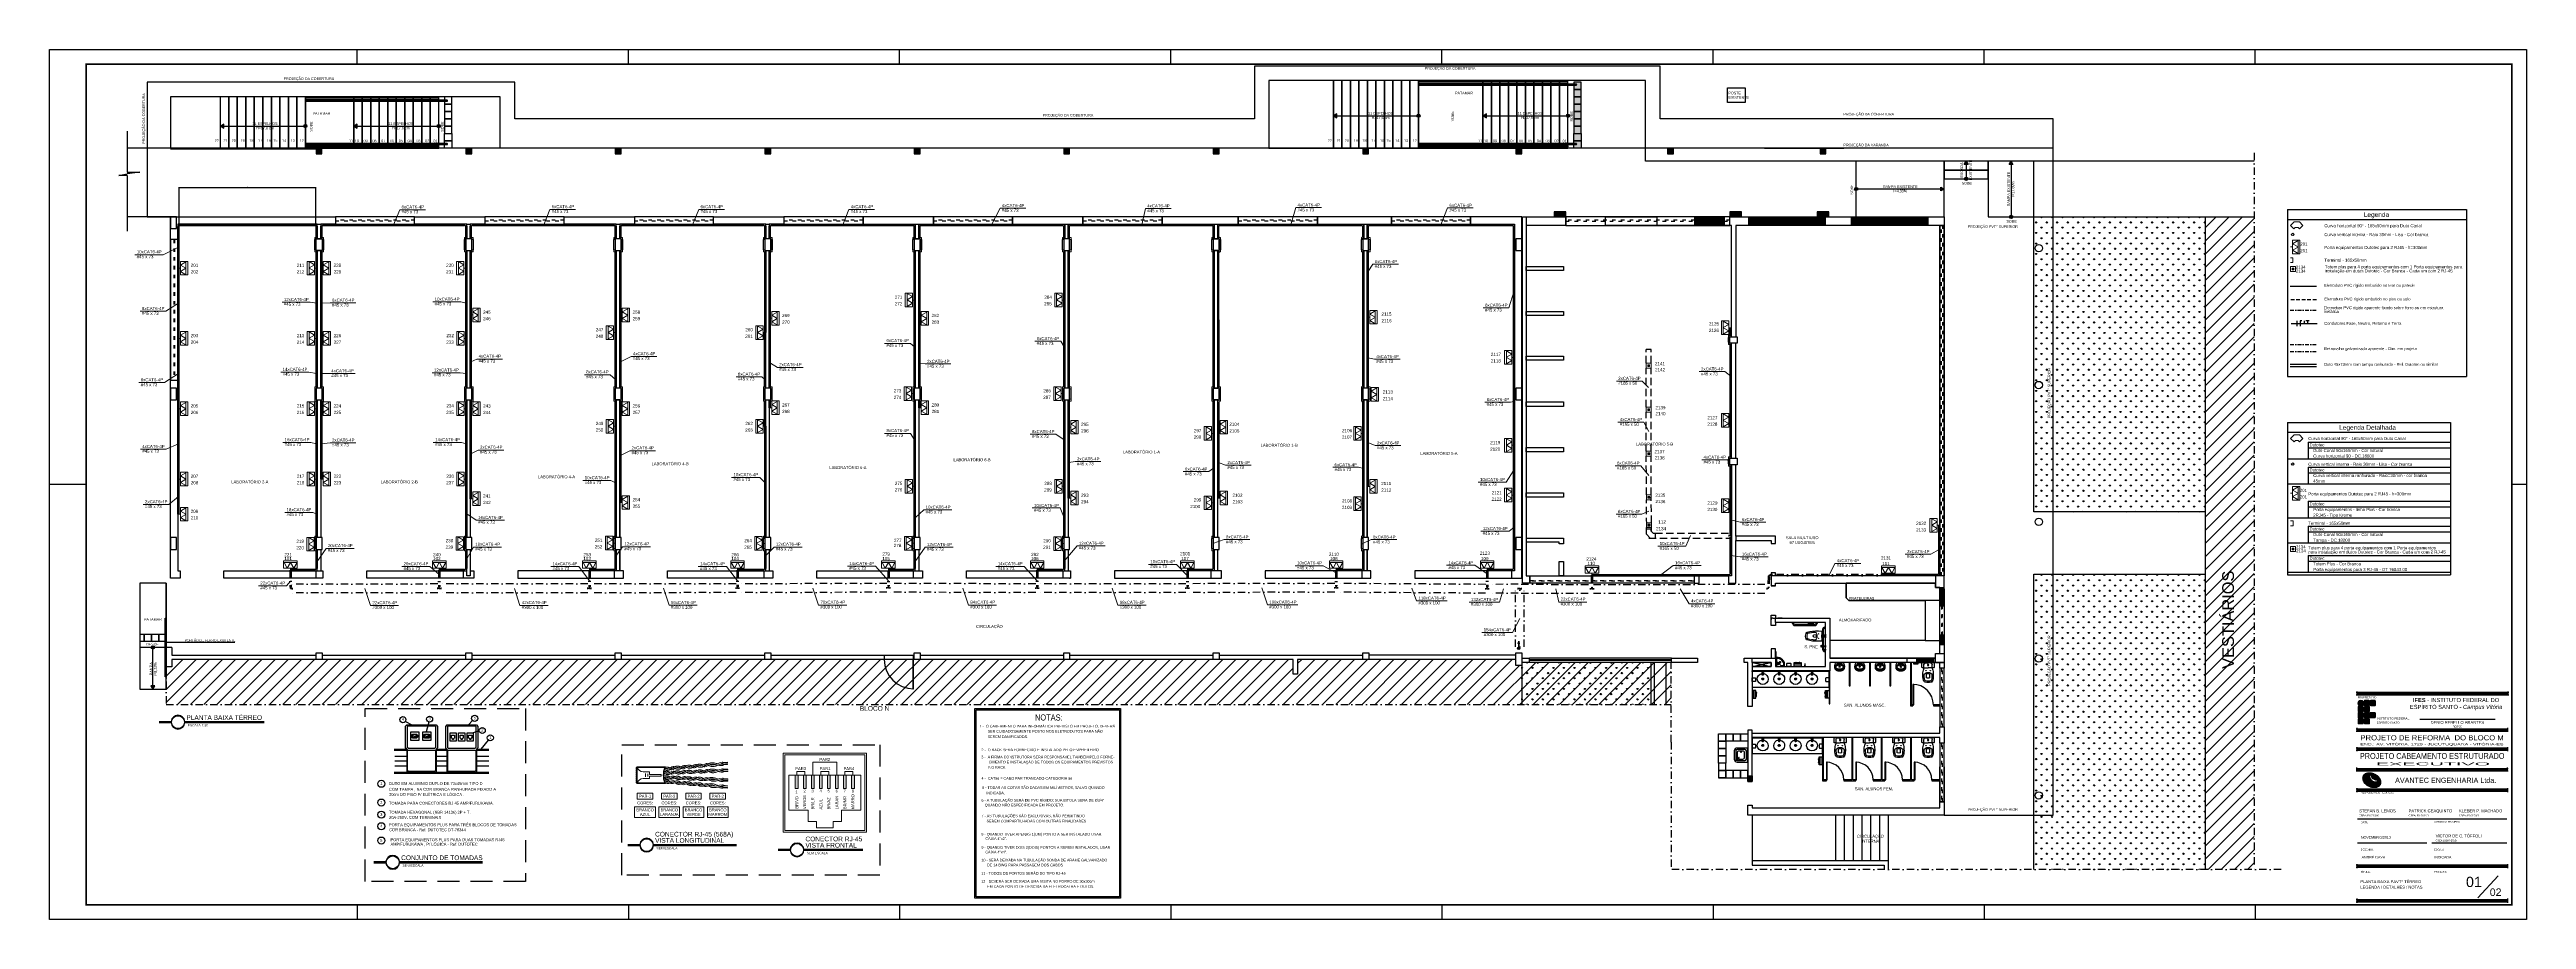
# Model space of a CAD drawing. Header units: millimetres. Extents: x 55 to 8505, y 218 to 3188.
import ezdxf
from ezdxf.enums import TextEntityAlignment as Align

# ---------------------------------------------------------------- set-up
doc = ezdxf.new("R2010")
doc.units = ezdxf.units.MM
for name, pattern in [('ACAD_ISO03W100', [30, 12, -18]), ('DASHDOT', [25.4, 12.7, -6.35, 0, -6.35]), ('DASHDOT2', [0.5, 0.25, -0.125, 0, -0.125]), ('Dashed', [0.75, 0.5, -0.25]), ('HIDDEN', [0.375, 0.25, -0.125]), ('MICTÓRIO - PLANTA$0$CONTINU', [0]), ('VS DEF - PLANTA$0$CONTINU', [0])]:
    doc.linetypes.add(name, pattern=pattern)
for name, color, linetype in [('03', 3, 'Continuous'), ('07', 7, 'Continuous'), ('ARQ', 8, 'Continuous'), ('LEGENDA', 7, 'Continuous'), ('OUTROS', 3, 'Continuous'), ('ptotel', 3, 'Continuous'), ('TEL_LOG_TUB', 4, 'Continuous'), ('TELECO', 6, 'Continuous'), ('texto01', 3, 'Continuous')]:
    doc.layers.add(name, color=color, linetype=linetype)
for name, color, linetype, lineweight in [('CE-Condutos', 6, 'Continuous', 30), ('CE-Textos fios', 7, 'Continuous', 20), ('CE-Textos pontos', 5, 'Continuous', 20), ('DI-Linhas do quadro', 1, 'Continuous', 30), ('DI-Textos do quadro', 7, 'Continuous', 20), ('DI-Título do quadro', 1, 'Continuous', 30), ('EL-Condutos', 4, 'Continuous', 30), ('M-Condutos', 6, 'Continuous', 30), ('M-Textos fios', 7, 'Continuous', 20), ('P-SIMBOL', 5, 'Continuous', 20), ('PAREDE', 5, 'Continuous', 20), ('TEXTO', 7, 'Continuous', 20)]:
    doc.layers.add(name, color=color, linetype=linetype, lineweight=lineweight)
doc.styles.add('100', font='Arial.ttf', dxfattribs={"height": 12.5})
doc.styles.add('Arial', font='Arial.ttf')
doc.styles.add('ARIAL B', font='Arial.ttf')
doc.styles.add('romans', font='Arial.ttf')
doc.styles.get("Standard").update_dxf_attribs({"font": 'Arial.ttf'})
doc.dimstyles.new('COTA 50', dxfattribs={"dimscale": 0.5, "dimtxt": 16, "dimasz": 12, "dimexe": 16, "dimexo": 10, "dimgap": 5, "dimtad": 1, "dimrnd": 0.5, "dimtxsty": 'Arial', "dimblk": 'ARCHTICK', "dimcen": 2.5, "dimdle": 16, "dimclrd": 8, "dimclre": 8, "dimclrt": 7, "dimadec": 0, "dimazin": 0, "dimtfac": 1, "dimtmove": 1, "dimatfit": 3, "dimfxl": 1, "dimarcsym": 0})
doc.dimstyles.new('ISO-25', dxfattribs={"dimtxt": 2.5, "dimasz": 2.5, "dimexe": 1.25, "dimexo": 0.625, "dimtad": 1, "dimtxsty": 'Standard', "dimcen": 2.5, "dimadec": 0, "dimazin": 0, "dimtfac": 1, "dimtmove": 0, "dimatfit": 3, "dimfxl": 1, "dimarcsym": 0})
doc.dimstyles.get("Standard").update_dxf_attribs({"dimtxt": 0.18, "dimasz": 0.18, "dimexe": 0.18, "dimexo": 0.0625, "dimgap": 0.09, "dimtad": 0, "dimtih": 1, "dimtoh": 1, "dimdec": 4, "dimzin": 0, "dimdsep": 46, "dimtxsty": 'Standard', "dimcen": 0.09, "dimadec": 0, "dimazin": 0, "dimtfac": 1, "dimtdec": 4, "dimtofl": 0, "dimtmove": 0, "dimatfit": 3, "dimfxl": 1, "dimtolj": 1, "dimtzin": 0, "dimarcsym": 0})
pattern_1 = [(90, (-3890.02, -9527.666), (-17.9605, 17.9605), [4.7625, -31.1585]), (45, (-3890.02, -9527.666), (-17.960512, 17.960512), [4.7625, -20.6375]), (135, (-3890.02, -9527.666), (-17.960512, -17.960512), [4.7625, -20.6375])]
pattern_2 = [(45, (-3890.0198, -9527.6657), (-2.245064, 2.245064), [])]

# ---------------------------------------------------------------- blocks, each defined once
blk = doc.blocks.new('A1 sem aba')
at = {"layer": 'LEGENDA'}
for p, q in [((-148, 58.4), (-148, 59.4)), ((-129.5, 58.4), (-129.5, 59.4)), ((-111, 58.4), (-111, 59.4)), ((-92.5, 58.4), (-92.5, 59.4)), ((-74, 58.4), (-74, 59.4)), ((-55.5, 58.4), (-55.5, 59.4)), ((-37, 58.4), (-37, 59.4)), ((-18.5, 58.4), (-18.5, 59.4)), ((-166.5, 29.7), (-169, 29.7)), ((0, 29.7), (-1, 29.7)), ((-148, 1), (-148, 0)), ((-129.5, 1), (-129.5, 0)), ((-111, 1), (-111, 0)), ((-92.5, 1), (-92.5, 0)), ((-74, 1), (-74, 0)), ((-55.5, 1), (-55.5, 0)), ((-37, 1), (-37, 0)), ((-18.5, 1), (-18.5, 0))]:
    blk.add_line(p, q, dxfattribs=at)
blk.add_lwpolyline([(-169, 59.4), (0, 59.4), (0, 0), (-169, 0), (-169, 59.4)], close=True, dxfattribs=at)
at = {"layer": 'LEGENDA', "const_width": 0.1}
blk.add_lwpolyline([(-1, 58.4), (-1, 1), (-166.5, 1), (-166.5, 58.4)], close=True, dxfattribs=at)
blk = doc.blocks.new('margem')
at = {"color": 8}
for p, q in [((-9.125, 8), (1029.125, 8)), ((-3.125, 14), (-3.125, -14)), ((1023.125, 14), (1023.125, -14)), ((-9.125, -8), (1029.125, -8))]:
    blk.add_line(p, q, dxfattribs=at)
blk = doc.blocks.new('A$C5B6031A6')
at = {"ltscale": 10}
h = blk.add_hatch(color=7, dxfattribs=at)
h.paths.add_polyline_path([(1626, 2130), (1695, 2104), (1762, 2075), (1828, 2044), (1892, 2012), (1955, 1977), (2015, 1941), (2074, 1902), (2132, 1863), (2187, 1821), (2239, 1778), (2290, 1734), (2339, 1689), (2385, 1642), (2429, 1594), (2471, 1545), (2510, 1495), (2547, 1444), (2581, 1392), (2612, 1340), (2641, 1287), (2667, 1233), (2689, 1179), (2709, 1125), (2726, 1071), (2740, 1016), (2750, 961), (2758, 906), (2761, 851), (2761, 797), (2758, 742), (2751, 689), (2741, 636), (2726, 583), (2708, 533), (2687, 485), (2663, 439), (2635, 395), (2605, 353), (2571, 313), (2536, 275), (2497, 240), (2456, 207), (2412, 177), (2366, 149), (2319, 123), (2269, 99), (2217, 79), (2163, 60), (2108, 43), (2051, 30), (1992, 19), (1932, 10), (1871, 4), (1808, 1), (1744, 0), (1680, 2), (1614, 6), (1548, 13), (1480, 23), (1412, 35), (1344, 51), (1275, 69), (1205, 89), (1136, 113), (1067, 139), (999, 168), (933, 199), (869, 231), (806, 266), (746, 302), (687, 341), (630, 381), (575, 422), (522, 465), (472, 509), (423, 554), (376, 602), (332, 650), (291, 698), (251, 748), (215, 800), (181, 851), (150, 904), (121, 956), (95, 1010), (72, 1064), (52, 1118), (35, 1173), (22, 1227), (11, 1282), (4, 1337), (1, 1392), (0, 1446), (3, 1501), (10, 1554), (21, 1608), (36, 1660), (53, 1710), (75, 1759), (99, 1804), (127, 1848), (157, 1890), (190, 1930), (226, 1968), (265, 2003), (306, 2036), (349, 2066), (395, 2094), (443, 2121), (493, 2144), (545, 2165), (599, 2183), (654, 2200), (711, 2213), (769, 2224), (830, 2233), (891, 2239), (953, 2243), (1017, 2244), (1082, 2241), (1148, 2237), (1214, 2230), (1281, 2220), (1350, 2208), (1418, 2192), (1487, 2174), (1556, 2154)])
h.paths.add_polyline_path([(1634, 2126), (1701, 2100), (1768, 2072), (1833, 2042), (1895, 2010), (1957, 1976), (2016, 1940), (2074, 1903), (2130, 1864), (2184, 1823), (2235, 1781), (2285, 1738), (2333, 1693), (2378, 1648), (2421, 1601), (2462, 1553), (2500, 1504), (2536, 1455), (2569, 1404), (2599, 1354), (2627, 1302), (2652, 1250), (2674, 1198), (2693, 1146), (2709, 1093), (2723, 1041), (2733, 988), (2739, 936), (2743, 883), (2743, 831), (2740, 780), (2733, 729), (2723, 678), (2710, 629), (2693, 581), (2673, 536), (2650, 492), (2624, 451), (2595, 411), (2563, 373), (2530, 338), (2493, 304), (2454, 273), (2412, 244), (2368, 217), (2322, 192), (2274, 169), (2224, 150), (2173, 131), (2119, 116), (2064, 103), (2007, 92), (1949, 83), (1889, 78), (1828, 74), (1767, 74), (1703, 75), (1639, 79), (1574, 86), (1509, 96), (1442, 108), (1375, 123), (1307, 141), (1239, 161), (1171, 185), (1103, 210), (1037, 238), (973, 268), (910, 300), (848, 334), (789, 370), (731, 407), (675, 446), (622, 487), (570, 529), (520, 573), (472, 617), (427, 663), (384, 710), (344, 757), (305, 806), (270, 856), (236, 906), (206, 957), (178, 1008), (153, 1060), (131, 1112), (112, 1164), (96, 1217), (83, 1269), (73, 1322), (66, 1375), (62, 1427), (62, 1479), (65, 1530), (72, 1581), (82, 1632), (96, 1681), (112, 1729), (133, 1775), (156, 1818), (182, 1860), (210, 1899), (241, 1937), (276, 1973), (312, 2006), (352, 2037), (393, 2066), (437, 2093), (483, 2118), (531, 2141), (581, 2161), (633, 2179), (686, 2194), (741, 2207), (798, 2218), (856, 2227), (916, 2232), (976, 2236), (1039, 2237), (1102, 2235), (1166, 2231), (1231, 2224), (1297, 2214), (1363, 2202), (1430, 2187), (1498, 2169), (1566, 2149)], flags=16)
h = blk.add_hatch(color=251, dxfattribs=at)
h.set_gradient(color1=(97, 97, 97), rotation=45, tint=1)
h.paths.add_polyline_path([(2710, 629), (2723, 678), (2733, 729), (2740, 780), (2743, 831), (2743, 883), (2739, 936), (2733, 988), (2723, 1041), (2709, 1093), (2693, 1146), (2674, 1198), (2652, 1250), (2627, 1302), (2599, 1354), (2569, 1404), (2536, 1455), (2500, 1504), (2462, 1553), (2421, 1601), (2378, 1648), (2333, 1693), (2285, 1738), (2235, 1781), (2184, 1823), (2130, 1864), (2074, 1903), (2016, 1940), (1957, 1976), (1895, 2010), (1833, 2042), (1768, 2072), (1701, 2100), (1634, 2126), (1566, 2149), (1498, 2169), (1430, 2187), (1363, 2202), (1297, 2214), (1231, 2224), (1166, 2231), (1102, 2235), (1039, 2237), (976, 2236), (916, 2232), (856, 2227), (798, 2218), (741, 2207), (686, 2194), (633, 2179), (581, 2161), (531, 2141), (483, 2118), (437, 2093), (393, 2066), (352, 2037), (312, 2006), (276, 1973), (241, 1937), (210, 1899), (182, 1860), (156, 1818), (133, 1775), (112, 1729), (96, 1681), (82, 1632), (72, 1581), (65, 1530), (62, 1479), (62, 1427), (66, 1375), (73, 1322), (83, 1269), (96, 1217), (112, 1164), (131, 1112), (153, 1060), (178, 1008), (206, 957), (236, 906), (270, 856), (305, 806), (344, 757), (384, 710), (427, 663), (472, 617), (520, 573), (570, 529), (622, 487), (675, 446), (731, 407), (789, 370), (848, 334), (910, 300), (973, 268), (1037, 238), (1103, 210), (1171, 185), (1239, 161), (1307, 141), (1375, 123), (1442, 108), (1509, 96), (1574, 86), (1639, 79), (1703, 75), (1767, 74), (1828, 74), (1889, 78), (1949, 83), (2007, 92), (2064, 103), (2119, 116), (2173, 131), (2224, 150), (2274, 169), (2322, 192), (2368, 217), (2412, 244), (2454, 273), (2493, 304), (2530, 338), (2563, 373), (2595, 411), (2624, 451), (2650, 492), (2673, 536), (2693, 581)])
h.paths.add_polyline_path([(1672, 926, -0.1193897), (1279, 1193), (1236, 1241), (1187, 1310), (1149, 1381), (1135, 1416), (1113, 1474), (1096, 1558), (1092, 1638), (1101, 1702), (1121, 1775), (1151, 1833), (1182, 1874), (1220, 1914), (1243, 1933), (1274, 1956), (1312, 1977), (1353, 1995), (1373, 2002, -0.0764937), (1462, 2024, -0.012569), (1508, 2029, -0.0805325), (1636, 2027, 0.0118044), (1695, 2017, -0.0770351), (1858, 1969, -0.0386405), (1993, 1901, -0.0570726), (2117, 1815, -0.0051459), (2217, 1726, -0.0945225), (2333, 1571, -0.0415227), (2395, 1410, -0.1003258), (2410, 1244, -0.1109124), (2349, 1065, -0.1714633), (2155, 910, -0.0845312), (1952, 875, -0.0904988)], flags=16)
h = blk.add_hatch(color=250, dxfattribs=at)
h.set_gradient(color1=(51, 51, 51), color2=(51, 51, 51), rotation=45, tint=1, name='SPHERICAL')
h.paths.add_polyline_path([(2297, 1618, 0.0945225), (2215, 1728, 0.0051459), (2117, 1815, 0.0589733), (2017, 1884, 0.0410911), (1896, 1945, 0.0793391), (1774, 1981, -0.0118044), (1708, 1992, 0.0843444), (1624, 1993, 0.0153068), (1577, 1988, 0.0886035), (1526, 1975), (1506, 1968), (1478, 1956), (1455, 1942), (1433, 1927), (1421, 1917), (1396, 1890), (1378, 1866), (1360, 1833), (1347, 1784), (1341, 1744), (1344, 1689), (1356, 1629), (1373, 1584), (1384, 1558), (1414, 1502), (1452, 1448), (1489, 1406, 0.1192335), (1824, 1179, 0.0904988), (2051, 1138, 0.0845312), (2204, 1164, 0.1714633), (2320, 1257, 0.1109128), (2360, 1373, 0.1003254), (2350, 1481, 0.0415227)])
at = {"color": 251, "lineweight": 0}
blk.add_lwpolyline([(1626, 2130), (1695, 2104), (1762, 2075), (1828, 2044), (1892, 2012), (1955, 1977), (2015, 1941), (2074, 1902), (2132, 1863), (2187, 1821), (2239, 1778), (2290, 1734), (2339, 1689), (2385, 1642), (2429, 1594), (2471, 1545), (2510, 1495), (2547, 1444), (2581, 1392), (2612, 1340), (2641, 1287), (2667, 1233), (2689, 1179), (2709, 1125), (2726, 1071), (2740, 1016), (2750, 961), (2758, 906), (2761, 851), (2761, 797), (2758, 742), (2751, 689), (2741, 636), (2726, 583), (2708, 533), (2687, 485), (2663, 439), (2635, 395), (2605, 353), (2571, 313), (2536, 275), (2497, 240), (2456, 207), (2412, 177), (2366, 149), (2319, 123), (2269, 99), (2217, 79), (2163, 60), (2108, 43), (2051, 30), (1992, 19), (1932, 10), (1871, 4), (1808, 1), (1744, 0), (1680, 2), (1614, 6), (1548, 13), (1480, 23), (1412, 35), (1344, 51), (1275, 69), (1205, 89), (1136, 113), (1067, 139), (999, 168), (933, 199), (869, 231), (806, 266), (746, 302), (687, 341), (630, 381), (575, 422), (522, 465), (472, 509), (423, 554), (376, 602), (332, 650), (291, 698), (251, 748), (215, 800), (181, 851), (150, 904), (121, 956), (95, 1010), (72, 1064), (52, 1118), (35, 1173), (22, 1227), (11, 1282), (4, 1337), (1, 1392), (0, 1446), (3, 1501), (10, 1554), (21, 1608), (36, 1660), (53, 1710), (75, 1759), (99, 1804), (127, 1848), (157, 1890), (190, 1930), (226, 1968), (265, 2003), (306, 2036), (349, 2066), (395, 2094), (443, 2121), (493, 2144), (545, 2165), (599, 2183), (654, 2200), (711, 2213), (769, 2224), (830, 2233), (891, 2239), (953, 2243), (1017, 2244), (1082, 2241), (1148, 2237), (1214, 2230), (1281, 2220), (1350, 2208), (1418, 2192), (1487, 2174), (1556, 2154)], close=True, dxfattribs=at)
blk.add_lwpolyline([(1634, 2126), (1701, 2100), (1768, 2072), (1833, 2042), (1895, 2010), (1957, 1976), (2016, 1940), (2074, 1903), (2130, 1864), (2184, 1823), (2235, 1781), (2285, 1738), (2333, 1693), (2378, 1648), (2421, 1601), (2462, 1553), (2500, 1504), (2536, 1455), (2569, 1404), (2599, 1354), (2627, 1302), (2652, 1250), (2674, 1198), (2693, 1146), (2709, 1093), (2723, 1041), (2733, 988), (2739, 936), (2743, 883), (2743, 831), (2740, 780), (2733, 729), (2723, 678), (2710, 629), (2693, 581), (2673, 536), (2650, 492), (2624, 451), (2595, 411), (2563, 373), (2530, 338), (2493, 304), (2454, 273), (2412, 244), (2368, 217), (2322, 192), (2274, 169), (2224, 150), (2173, 131), (2119, 116), (2064, 103), (2007, 92), (1949, 83), (1889, 78), (1828, 74), (1767, 74), (1703, 75), (1639, 79), (1574, 86), (1509, 96), (1442, 108), (1375, 123), (1307, 141), (1239, 161), (1171, 185), (1103, 210), (1037, 238), (973, 268), (910, 300), (848, 334), (789, 370), (731, 407), (675, 446), (622, 487), (570, 529), (520, 573), (472, 617), (427, 663), (384, 710), (344, 757), (305, 806), (270, 856), (236, 906), (206, 957), (178, 1008), (153, 1060), (131, 1112), (112, 1164), (96, 1217), (83, 1269), (73, 1322), (66, 1375), (62, 1427), (62, 1479), (65, 1530), (72, 1581), (82, 1632), (96, 1681), (112, 1729), (133, 1775), (156, 1818), (182, 1860), (210, 1899), (241, 1937), (276, 1973), (312, 2006), (352, 2037), (393, 2066), (437, 2093), (483, 2118), (531, 2141), (581, 2161), (633, 2179), (686, 2194), (741, 2207), (798, 2218), (856, 2227), (916, 2232), (976, 2236), (1039, 2237), (1102, 2235), (1166, 2231), (1231, 2224), (1297, 2214), (1363, 2202), (1430, 2187), (1498, 2169), (1566, 2149), (1634, 2126), (1634, 2126)], dxfattribs=at)
blk.add_lwpolyline([(1279, 1193, 0.1193897), (1672, 926, 0.0904988), (1952, 875, 0.0845312), (2155, 910, 0.1714633), (2349, 1065, 0.1109128), (2410, 1244, 0.1003254), (2395, 1410, 0.0415227), (2333, 1571, 0.0945225), (2217, 1726, 0.0051459), (2117, 1815, 0.0570726), (1993, 1901, 0.0386405), (1858, 1969, 0.0770351), (1695, 2017, -0.0118044), (1636, 2027, 0.0805325), (1508, 2029, 0.012569), (1462, 2024, 0.0764937), (1373, 2002), (1353, 1995), (1312, 1977), (1274, 1956), (1243, 1933), (1220, 1914), (1182, 1874), (1151, 1833), (1121, 1775), (1101, 1702), (1092, 1638), (1096, 1558), (1113, 1474), (1135, 1416), (1149, 1381), (1187, 1310), (1236, 1241)], format="xyb", close=True, dxfattribs=at)
blk.add_lwpolyline([(1489, 1407, 0.119396), (1824, 1179, 0.0904988), (2051, 1138, 0.0845312), (2204, 1164, 0.1714633), (2320, 1257, 0.1109128), (2360, 1373, 0.1003254), (2350, 1481, 0.0415227), (2297, 1618, 0.0945225), (2215, 1728, 0.0051459), (2117, 1815, 0.0589733), (2017, 1884, 0.0410911), (1896, 1945, 0.0793391), (1774, 1981, -0.0118044), (1708, 1992, 0.0843444), (1624, 1993, 0.0153068), (1577, 1988, 0.0886035), (1526, 1975), (1506, 1968), (1478, 1956), (1455, 1942), (1433, 1927), (1421, 1917), (1396, 1890), (1378, 1866), (1360, 1833), (1347, 1784), (1341, 1744), (1344, 1689), (1356, 1629), (1373, 1584), (1373, 1584), (1384, 1558), (1414, 1502), (1452, 1448), (1489, 1407)], format="xyb", dxfattribs=at)
blk = doc.blocks.new('SABONETEIRA DISP. - PLANTA')
blk.add_lwpolyline([(-6.5, 0), (6.5, 0), (6.5, 9.5, 0.414214), (4.5, 11.5), (-4.5, 11.5, 0.414214), (-6.5, 9.5)], format="xyb", close=True)
blk = doc.blocks.new('TOALHEIRO - PLANTA')
at = {"ltscale": 0.5}
for p, q in [((13.5, -10), (9.6, -10)), ((13.5, -11.1), (9.6, -11.1)), ((13.5, -11.6), (9.6, -11.6))]:
    blk.add_line(p, q, dxfattribs=at)
blk.add_lwpolyline([(9.6, -12), (9.6, -10), (-9.7, -10), (-9.7, -12), (-13.5, -12), (-13.5, 0), (13.5, 0), (13.5, -12)], close=True, dxfattribs=at)
for points in [[(13.5, -4.7), (-13.5, -4.7)], [(-9.7, -10), (-13.5, -10)], [(-9.7, -11.1), (-13.5, -11.1)], [(-9.7, -11.6), (-13.5, -11.6)]]:
    blk.add_lwpolyline(points, dxfattribs=at)
at = {"color": 252}
blk.add_lwpolyline([(-8.1, -10), (-8.2, -10.4), (-8.3, -10.9), (-8.4, -11.4), (-8.4, -11.8), (-8.5, -12.3), (-8.5, -12.6), (-8.4, -13), (-8.4, -13.2), (-8.2, -13.4), (-8.1, -13.6), (-7.9, -13.8), (-7.6, -13.9), (-7.2, -14), (-6.8, -14), (-6.3, -14.1), (-5.8, -14.1), (-5.2, -14.1), (-4.5, -14.1), (-6.3, -14), (-5.5, -14), (-4.7, -13.9), (-3.8, -13.8), (-2.9, -13.7), (-2, -13.6), (1, -13.5), (1.9, -13.4), (2.8, -13.4), (3.6, -13.3), (4.4, -13.3), (5.2, -13.3), (5.9, -13.3), (6.3, -13.4), (6.8, -13.4), (7.3, -13.4), (5.7, -13.5), (6.1, -13.5), (6.5, -13.5), (6.9, -13.6), (7.1, -13.5), (7.4, -13.5), (7.6, -13.4), (7.8, -13.3), (7.9, -13.1), (8, -12.8), (8, -12.5), (8, -12.1), (8, -11.7), (8, -11.2), (8, -10.8), (7.9, -10.5), (7.8, -10.2), (7.8, -10)], close=True, dxfattribs=at)
blk = doc.blocks.new('L56_P')
at = {"color": 8}
for points in [[(0, 0.032, 0.414214), (-0.032, 0, 0.414214), (0, -0.032, 0.414214), (0.032, 0, 0.414214)], [(0, 0.023, 0.414214), (-0.022, 0, 0.414214), (0, -0.022, 0.414214), (0.023, 0, 0.414214)]]:
    blk.add_lwpolyline(points, format="xyb", close=True, dxfattribs=at)
blk.add_lwpolyline([(0.21, 0.024), (0.21, 0.024), (0.138, 0.016, 0.334457), (0.127, 0.005), (0.127, -0.004, 0.241665), (0.135, -0.015), (0.21, -0.023)], format="xyb")
blk.add_lwpolyline([(0.206, -0.021), (0.143, -0.014, -0.376353), (0.132, -0.003), (0.132, 0.004, -0.358572), (0.143, 0.015), (0.206, 0.021)], format="xyb", dxfattribs=at)
for centre, radius in [((0.22, 0), 0.0222), ((0.22, 0), 0.0148), ((0.208, 0), 0.00153), ((0.231, 0), 0.00153)]:
    blk.add_circle(centre, radius, dxfattribs=at)
blk.add_arc((0, 0), 0.186, 6.52698, 353.67918)
for centre, radius, start, end in [((0.226, 0), 0.026, 277.39028, 82.63327), ((0.23, 0), 0.0259, 268.95758, 85.86851), ((0.229, 0), 0.0239, 306.81251, 53.16375)]:
    blk.add_arc(centre, radius, start, end, dxfattribs=at)
blk.add_ellipse((0.221, 0), major_axis=(0, -0.0259), ratio=0.963315)
blk = doc.blocks.new('VS DEF - PLANTA')
at = {"linetype": 'Continuous', "lineweight": 0, "ltscale": 2.5}
for p, q in [((-62.2, 54.5), (-66, 54.5)), ((-62.2, 37.5), (-66, 37.5)), ((-43.2, 46), (-43.2, 46)), ((-43.2, 46), (-43.2, 46)), ((-32.5, 49.8), (-39.4, 49.8)), ((-32.5, 42.3), (-39.4, 42.3)), ((-32, 49.3), (-32, 46)), ((-32, 42.8), (-32, 46))]:
    blk.add_line(p, q, dxfattribs=at)
at = {"ltscale": 0.3}
for points in [[(-10, 82.8), (-10, 91.8, -0.388823), (-3.2, 99.2), (-2.2, 99.1), (-2.2, 99.3, -0.414214), (-2, 99.5), (-1.4, 99.5), (-1.4, 101.3, -0.414214), (-1.2, 101.5), (0, 101.5), (0, 93.4), (0, 93.4)], [(-6.7, 91.8, 0.001546), (-6.7, 91.8), (-6.7, 82.5)], [(-1.4, 94.2), (-1.4, 95.5), (-2, 95.5, -0.414214), (-2.2, 95.7), (-2.2, 95.9), (-3.1, 95.9, 0.274811), (-6.4, 93.3)], [(-6.7, 79.5), (-6.7, 23.2, 0.367276), (-3.1, 19.1), (-2.2, 19.1), (-2.2, 19.3, -0.414214), (-2, 19.5), (-1.4, 19.5), (-1.4, 21.4, -0.414214), (-1.2, 21.6), (0, 21.6), (0, 13.5), (-1.2, 13.5, -0.414214), (-1.4, 13.7), (-1.4, 15.5), (-2, 15.5, -0.414214), (-2.2, 15.7), (-2.2, 15.9), (-3.3, 15.8, -0.379123), (-10, 23.2), (-10, 79.2)]]:
    blk.add_lwpolyline(points, format="xyb", dxfattribs=at)
for points in [[(-7.3, 92.5), (-7.3, 92, 0.282196), (-7.3, 92, 0.131227), (-6.8, 91.8, -0.010446), (-5.8, 91.7, 0.033638), (-4.4, 91.5, 0.007443), (-4.1, 91.3, 0.144025), (-2.7, 90.9), (0, 90.9), (0, 92.5), (0, 94.2), (-2.7, 94.2, 0.144025), (-4.1, 93.7, 0.007443), (-4.4, 93.6, 0.033638), (-5.8, 93.4, -0.010446), (-6.8, 93.2, 0.131227), (-7.3, 93.1, 0.282196), (-7.3, 93.1)], [(-12.8, 62.1, 0.398516), (-13.7, 63.1, 0), (-24.4, 63.6, 0.081331), (-62.9, 59.4, 0.247187), (-66, 56.6, 0.155194), (-66.4, 36.9, 0.011417), (-66, 35.4, 0.247187), (-62.9, 32.6, 0.081331), (-24.4, 28.4, 0), (-13.7, 28.9, 0.398516), (-12.8, 29.9), (-12.8, 41.5, 0.336872), (-12.8, 50.5), (-12.8, 62.1)], [(-57.4, 4.8, 0.415896), (-57.7, 4.5), (-57.7, 2, -0.331623), (-58.3, 1.2, 0.331667), (-58.8, 0.6), (-58.8, 0.4, 0.423394), (-58.3, 0), (-41.7, 0, 0.414552), (-41.2, 0.4), (-41.2, 0.6, 0.33125), (-41.7, 1.2, -0.331623), (-42.3, 2), (-42.3, 4.5, 0.416002), (-42.6, 4.8)], [(0, 78), (0, 80), (0, 80.1), (0, 81.9), (0, 82), (0, 84), (-0.3, 84, 0.198922), (-0.4, 84), (-1.2, 83.1), (-1.2, 82.9), (-1.3, 82.9), (-1.3, 82.8), (-1.4, 82.8), (-1.4, 83, 0.268125), (-1.7, 82.5), (-1.7, 82, -0.333769), (-1.7, 82.1), (-1.7, 82.5), (-9.7, 82.5), (-9.7, 82.4), (-9.8, 82.4), (-9.8, 82.8), (-10.3, 82.8, 0.414214), (-10.4, 82.7), (-10.4, 82.2), (-11.9, 82.2), (-11.9, 81.6), (-13.1, 81.6), (-13.1, 84.5), (-14.7, 84.5), (-14.7, 77.5), (-13.1, 77.5), (-13.1, 80.4), (-11.9, 80.4), (-11.9, 79.8), (-10.4, 79.8), (-10.4, 79.3, 0.414214), (-10.3, 79.2), (-9.8, 79.2), (-9.8, 79.6), (-9.7, 79.6), (-9.7, 79.5), (-1.7, 79.5), (-1.7, 79.9, -0.333769), (-1.7, 80), (-1.7, 79.5, 0.268124), (-1.4, 79), (-1.4, 79.2), (-1.3, 79.2), (-1.3, 79.1), (-1.2, 79.1), (-1.2, 78.9), (-0.4, 78, 0.198914), (-0.3, 78), (0, 78)], [(-3.9, 80.4), (-3.9, 80.4), (-3.9, 80.4), (-3.9, 80.4), (-3.8, 80.4), (-3.8, 80.5), (-3.8, 80.5), (-3.8, 80.5), (-3.8, 80.5), (-3.8, 80.5), (-3.8, 80.5), (-3.8, 80.6), (-3.8, 80.6), (-3.8, 80.6), (-3.7, 80.6), (-3.7, 80.6), (-3.7, 80.7), (-3.7, 80.7), (-3.7, 80.7), (-3.7, 80.7), (-3.7, 80.7), (-3.7, 80.8), (-3.7, 80.8), (-3.7, 80.8), (-3.7, 80.8), (-3.7, 80.8), (-3.7, 80.9), (-3.7, 80.9), (-3.7, 80.9), (-3.7, 80.9), (-3.7, 80.9), (-3.7, 81), (-3.7, 81), (-3.7, 81), (-3.7, 81), (-3.7, 81.1), (-3.7, 81.1), (-3.7, 81.1), (-3.7, 81.1), (-3.7, 81.1), (-3.7, 81.2), (-3.7, 81.2), (-3.7, 81.2), (-3.7, 81.2), (-3.7, 81.2), (-3.7, 81.3), (-3.7, 81.3), (-3.7, 81.3), (-3.7, 81.3), (-3.7, 81.3), (-3.7, 81.4), (-3.7, 81.4), (-3.8, 81.4), (-3.8, 81.4), (-3.8, 81.4), (-3.8, 81.5), (-3.8, 81.5), (-3.8, 81.5), (-3.8, 81.5), (-3.8, 81.5), (-3.8, 81.5), (-3.8, 81.6), (-3.9, 81.6), (-3.9, 81.6), (-3.9, 81.6), (-3.9, 81.6), (-3.9, 81.6), (-3.9, 81.7), (-3.9, 81.7), (-3.9, 81.7), (-4, 81.7), (-4, 81.7), (-4, 81.8), (-4.1, 81.8), (-4.1, 81.8), (-4.1, 81.9), (-4.2, 81.9), (-4.2, 81.9), (-4.2, 82), (-4.3, 82), (-4.3, 82), (-4.4, 82), (-4.4, 82.1), (-4.5, 82.1), (-4.5, 82.1), (-4.5, 82.1), (-4.6, 82.1), (-4.6, 82.2), (-4.7, 82.2), (-4.7, 82.2), (-4.8, 82.2), (-4.8, 82.2), (-4.9, 82.2), (-4.9, 82.2), (-5, 82.3), (-5, 82.3), (-5.1, 82.3), (-5.1, 82.3), (-5.2, 82.3), (-5.2, 82.3), (-5.3, 82.3), (-5.4, 82.3), (-5.4, 82.3), (-5.5, 82.3), (-5.5, 82.3), (-5.6, 82.3), (-5.7, 82.3), (-5.7, 82.3), (-5.8, 82.3), (-5.8, 82.3), (-5.9, 82.3), (-5.9, 82.3), (-6, 82.3), (-6.1, 82.3), (-6.1, 82.2), (-6.2, 82.2), (-6.2, 82.2), (-6.3, 82.2), (-6.3, 82.2), (-6.3, 82.2), (-6.4, 82.2), (-6.4, 82.1), (-6.5, 82.1), (-6.5, 82.1), (-6.6, 82.1), (-6.6, 82.1), (-6.7, 82), (-6.7, 82), (-6.7, 82), (-6.8, 82), (-6.8, 81.9), (-6.9, 81.9), (-6.9, 81.9), (-6.9, 81.8), (-7, 81.8), (-7, 81.8), (-7, 81.7), (-7.1, 81.7, 0.018593), (-7.1, 81.6), (-7.2, 81.6), (-7.2, 81.5), (-7.2, 81.5), (-7.3, 81.4), (-7.3, 81.4), (-7.3, 81.4), (-7.3, 81.3), (-7.3, 81.2), (-7.3, 81.2), (-7.3, 81.2), (-7.3, 81.2), (-7.4, 81.1), (-7.4, 81.1), (-7.4, 81.1), (-7.4, 81.1), (-7.4, 81), (-7.4, 81), (-7.4, 81), (-7.4, 80.9), (-7.4, 80.9), (-7.4, 80.9), (-7.4, 80.9), (-7.3, 80.8), (-7.3, 80.8), (-7.3, 80.8), (-7.3, 80.7), (-7.3, 80.7), (-7.3, 80.6), (-7.3, 80.6), (-7.2, 80.5), (-7.2, 80.5), (-7.2, 80.5), (-7.2, 80.4), (-7.1, 80.4), (-7.1, 80.3), (-7.1, 80.3), (-7, 80.2), (-7, 80.2), (-7, 80.2), (-6.9, 80.1), (-6.9, 80.1), (-6.8, 80.1), (-6.8, 80.1), (-6.7, 80), (-6.7, 80), (-6.7, 80), (-6.6, 79.9), (-6.6, 79.9), (-6.5, 79.9), (-6.5, 79.9), (-6.4, 79.9), (-6.4, 79.8), (-6.3, 79.8), (-6.3, 79.8), (-6.2, 79.8), (-6.2, 79.8), (-6.1, 79.8), (-6.1, 79.7), (-6, 79.7), (-5.9, 79.7), (-5.9, 79.7), (-5.8, 79.7), (-5.8, 79.7), (-5.7, 79.7), (-5.6, 79.7), (-5.6, 79.7), (-5.5, 79.7), (-5.4, 79.7), (-5.4, 79.7), (-5.3, 79.7), (-5.3, 79.7), (-5.2, 79.7), (-5.1, 79.7), (-5.1, 79.7), (-5, 79.7), (-5, 79.7), (-4.9, 79.8), (-4.9, 79.8), (-4.8, 79.8), (-4.8, 79.8), (-4.7, 79.8), (-4.6, 79.8), (-4.6, 79.9), (-4.6, 79.9), (-4.5, 79.9), (-4.5, 79.9), (-4.4, 79.9), (-4.4, 80), (-4.3, 80), (-4.3, 80), (-4.2, 80.1), (-4.2, 80.1), (-4.2, 80.1), (-4.1, 80.1), (-4.1, 80.2), (-4, 80.2), (-4, 80.3), (-4, 80.3), (-3.9, 80.3)]]:
    blk.add_lwpolyline(points, format="xyb", close=True)
for points in [[(-7.3, 93.1), (-5.8, 93.2, -0.106003), (-5.7, 93.2, -0.151202), (-5.6, 93.1, -0.094729), (-5.4, 92.8, -0.040732), (-5.4, 92.5, -0.040732), (-5.4, 92.3, -0.094729), (-5.6, 92, -0.151202), (-5.7, 91.9, -0.106003), (-5.8, 91.9), (-7.3, 92)], [(-4.4, 92.5, -0.040479), (-4.4, 93, -0.351806), (-4.3, 93.1), (-3.5, 93.1, -0.449175), (-3.5, 93, 0.043777), (-3.5, 92.5, 0.043777)], [(-4.4, 92.5, 0.040479), (-4.4, 92, 0.351806), (-4.3, 91.9), (-3.5, 91.9, 0.449175), (-3.5, 92, -0.043777), (-3.5, 92.5, -0.043777)], [(-4.2, 93.7), (-1.8, 93.7, -0.106197), (-1.7, 93.7, -0.058952), (-1.6, 93.7), (-1.3, 93.6)], [(-4.2, 91.4), (-1.8, 91.4, 0.106197), (-1.7, 91.4, 0.058952), (-1.6, 91.4), (-1.3, 91.5)], [(-3.7, 93.1, -0.413326), (-3.6, 93, 0.040117), (-3.6, 92.5, 0.040117)], [(-3.7, 91.9, 0.413326), (-3.6, 92, -0.040117), (-3.6, 92.5, -0.040117)], [(-10.3, 82.8, 0.414214), (-10.4, 82.7), (-10.4, 79.3, 0.414214), (-10.3, 79.2)], [(-1.7, 80), (-1.7, 79.5, 0.268124), (-1.4, 79), (-1.4, 83, 0.268125), (-1.7, 82.5), (-1.7, 82)]]:
    blk.add_lwpolyline(points, format="xyb")
for points in [[(-3.6, 93), (-3.5, 93)], [(-3.6, 92), (-3.5, 92)], [(-12.8, 50.5), (-12.8, 41.5)], [(-3.1, 44.1), (-3.3, 44.2), (-3.3, 47.8), (-3.1, 47.9)], [(-2.3, 43.5), (-3.1, 43.5), (-3.1, 48.5), (-2.3, 48.5)], [(-0.9, 39.6), (-2.3, 42.5), (-2.3, 49.6), (-0.9, 52.5)], [(-1.7, 80), (-1.7, 82)], [(-1.2, 82.9), (-1.3, 82.9), (-1.3, 79.1), (-1.2, 79.1)], [(-1.2, 82.9), (-1.2, 79.1)], [(-0.7, 39.5), (-0.9, 39.6), (-0.9, 52.5), (-0.7, 52.5)]]:
    blk.add_lwpolyline(points)
for points in [[(-2.2, 99.1), (-2.2, 95.9)], [(-1.4, 95.5), (-1.4, 99.5)], [(-108.5, 1.4), (-112.5, 1.4)], [(-112.1, 2.2), (-108.8, 2.2)], [(-32.5, 1.4), (-28.5, 1.4)], [(-28.8, 2.2), (-32.1, 2.2)], [(-2.2, 15.9), (-2.2, 19.1)], [(-1.4, 19.5), (-1.4, 15.5)]]:
    blk.add_lwpolyline(points, dxfattribs=at)
at = {"linetype": 'VS DEF - PLANTA$0$CONTINU'}
for points in [[(-2, 99.5), (-2, 95.5)], [(-112.5, 2), (-108.5, 2)], [(-28.5, 2), (-32.5, 2)], [(-2, 15.5), (-2, 19.5)]]:
    blk.add_lwpolyline(points, dxfattribs=at)
at = {"ltscale": 0.3}
blk.add_lwpolyline([(-28.5, 1.4), (-26.7, 1.4, -0.414214), (-26.5, 1.2), (-26.5, 0), (-34.6, 0), (-34.6, 1.2, -0.414214), (-34.4, 1.4), (-32.5, 1.4), (-32.5, 2, -0.414214), (-32.3, 2.2), (-32.1, 2.2), (-32.1, 3.1, 0.379955), (-36.2, 6.7), (-104.8, 6.7, 0.367276), (-108.8, 3.1), (-108.8, 2.2), (-108.7, 2.2, -0.414214), (-108.5, 2), (-108.5, 1.4), (-106.6, 1.4, -0.414214), (-106.4, 1.2), (-106.4, 0), (-114.5, 0), (-114.5, 1.2, -0.414214), (-114.3, 1.4), (-112.5, 1.4), (-112.5, 2, -0.414214), (-112.3, 2.2), (-112.1, 2.2), (-112.1, 3.3, -0.379123), (-104.8, 10), (-36.2, 10, -0.388823), (-28.8, 3.2), (-28.8, 2.2), (-28.7, 2.2, -0.414214), (-28.5, 2)], format="xyb", close=True, dxfattribs=at)
at = {"linetype": 'Continuous', "ltscale": 2.5}
blk.add_lwpolyline([(-58.2, 1.2), (-41.8, 1.2)], dxfattribs=at)
at = {"color": 9, "linetype": 'Continuous', "ltscale": 2.5}
blk.add_lwpolyline([(-42.6, 4.8, 0.373522), (-42.9, 4.6), (-43.1, 3, -0.374701), (-43.4, 2.8), (-56.6, 2.8, -0.374986), (-56.9, 3), (-57.1, 4.6, 0.373209), (-57.4, 4.8, 0.00147)], format="xyb", dxfattribs=at)
for points in [[(-13.1, 77.5), (-13.1, 84.5), (-14.7, 84.5), (-14.7, 77.5)], [(-10.3, 82.8), (-9.8, 82.8), (-9.8, 79.2), (-10.3, 79.2)], [(-1.7, 79.5), (-1.7, 82.5), (-9.7, 82.5), (-9.7, 79.5)], [(-0.7, 39.5), (-0.7, 52.5), (0, 52.5), (0, 39.5)], [(0, 84), (-0.3, 84), (-0.3, 78), (0, 78)]]:
    blk.add_lwpolyline(points, close=True)
at = {"ltscale": 0.07}
blk.add_lwpolyline([(-10.4, 79.8), (-11.9, 79.8), (-11.9, 82.2), (-10.4, 82.2)], dxfattribs=at)
at = {"ltscale": 0.3}
blk.add_lwpolyline([(0, 52.5), (-0.9, 52.5), (-2.3, 49.6), (-2.3, 48.5), (-3.1, 48.5), (-3.1, 47.9), (-3.3, 47.8), (-3.3, 44.2), (-3.1, 44.1), (-3.1, 43.5), (-2.3, 43.5), (-2.3, 42.5), (-0.9, 39.6), (-0.7, 39.5), (0, 39.5)], close=True, dxfattribs=at)
at = {"ltscale": 0.285061}
blk.add_lwpolyline([(-1.2, 79.1), (-1.2, 78.9), (-0.4, 78), (-0.4, 84), (-1.2, 83.1), (-1.2, 82.9)], dxfattribs=at)
at = {"linetype": 'Continuous', "lineweight": 0, "ltscale": 2.5}
for centre in [(-23.7, 53.5), (-23.7, 38.5)]:
    blk.add_circle(centre, 0.7, dxfattribs=at)
for centre, radius, start, end in [((-66, 55), 0.5, 163.66509, 270), ((-66, 37), 0.5, 90, 196.33491), ((-35.2, 46), 32.5, 161.04866, 163.66509), ((-35.2, 46), 28, 162.74672, 180), ((-35.2, 46), 28, 180, 197.25328), ((-62.2, 55), 0.5, 270, 325.24143), ((-62.2, 37), 0.5, 34.75857, 90), ((-60.6, 53.9), 1.5, 105.10786, 162.7467), ((-60.6, 38.1), 1.5, 197.25328, 254.89214), ((-30.8, -56.2), 115.5, 92.1642, 105.10786), ((-30.8, 148.2), 115.5, 254.89214, 267.8358), ((-39.4, 46), 3.75, 90, 180), ((-39.4, 46), 3.75, 180, 270), ((-35, 54.2), 5, 24.27138, 92.1642), ((-35, 37.8), 5, 267.8358, 335.72862), ((-32.5, 49.3), 0.5, 0, 90), ((-32.5, 42.8), 0.5, 270, 0), ((-53.2, 46), 25, 0, 24.27138), ((-53.2, 46), 25, 335.72862, 0)]:
    blk.add_arc(centre, radius, start, end, dxfattribs=at)
at = {"linetype": 'Continuous', "lineweight": 0}
for centre, radius, start, end in [((-35.2, 46), 27.3, 162.74672, 180), ((-35.2, 46), 27.3, 180, 197.25328), ((-60.6, 53.9), 0.788, 105.10786, 162.74672), ((-60.6, 38.1), 0.788, 197.25328, 254.89214), ((-30.8, -56.2), 114.8, 92.1642, 105.10786), ((-30.8, 148.2), 114.8, 254.89214, 267.8358), ((-35, 54.2), 4.29, 24.27138, 92.1642), ((-35, 37.8), 4.29, 267.8358, 335.72862), ((-53.2, 46), 24.3, 0, 24.27138), ((-53.2, 46), 24.3, 335.72862, 0)]:
    blk.add_arc(centre, radius, start, end, dxfattribs=at)
for centre, major_axis, ratio, start_param, end_param in [((-0.8, 92.5), (0, 1.66), 0.855867, 0.79438, 2.347212), ((-0.7, 92.5), (0, 1.58), 0.879178, 0.776894, 2.364699)]:
    blk.add_ellipse(centre, major_axis=major_axis, ratio=ratio, start_param=start_param, end_param=end_param)
at = {"extrusion": (0, 0, -1)}
blk.add_ellipse((-1.3, 92.5), major_axis=(-0.01, 1.06), ratio=0.498905, dxfattribs=at)
blk.add_ellipse((-1.4, 92.5), major_axis=(-0.013, 0.985), ratio=0.427616)
at = {"linetype": 'Continuous', "lineweight": 0, "ltscale": 2.5, "extrusion": (0, 0, -1)}
for start_param, end_param in [(-1.570796, 1.570796), (1.570796, 4.712389)]:
    blk.add_ellipse((-41.6, 46), major_axis=(0, 1.25), ratio=0.699075, start_param=start_param, end_param=end_param, dxfattribs=at)
blk = doc.blocks.new('PIA DEF - PLANTA')
at = {"color": 0}
for p, q in [((2, 18.5), (8.2, 12.3)), ((3, 26.6), (3, 17.5)), ((11.6, 8.9), (20.5, 0)), ((17.5, 3), (26.6, 3))]:
    blk.add_line(p, q, dxfattribs=at)
blk.add_lwpolyline([(0, 0), (29.2, 0, 0.357921), (30.2, 0.8, 0.518751), (2, 30.4), (2, 50), (0, 50), (0, 0)], format="xyb", close=True, dxfattribs=at)
blk.add_lwpolyline([(2, 30.4), (2, 0)])
blk.add_lwpolyline([(8.2, 12.2), (14.2, 17, -0.241665), (15.5, 16.8), (16.1, 16.2, -0.334457), (16.1, 14.6), (11.6, 8.9, -0.110608), (11, 8), (10.6, 7.6, -0.025867), (10.4, 7.4, -0.050896), (10.1, 7.1), (8.8, 5.8), (8.4, 5.4, -0.883631), (4.8, 9.1), (5.1, 9.5), (6.4, 10.7, -0.045697), (6.7, 11.1, -0.025988), (6.9, 11.2), (7.3, 11.7, -0.11047), (8.2, 12.2), (8.2, 12.2), (8.2, 12.2)], format="xyb", close=True)
blk.add_lwpolyline([(8.7, 12.4), (13.7, 16.4, -0.376353), (15.2, 16.3), (15.7, 15.8, -0.358572), (15.7, 14.4), (11.7, 9.4)], format="xyb")
for centre, radius in [((9.2, 9.9), 2.22), ((9.2, 9.9), 1.48), ((8.4, 9.1), 0.153), ((10.1, 10.8), 0.153)]:
    blk.add_circle(centre, radius)
for centre, radius, start, end in [((4, 26.6), 1, 94.56278, 180), ((5.7, 5.7), 22, 355.43722, 94.56278), ((26.6, 4), 1, 270, 355.43722)]:
    blk.add_arc(centre, radius, start, end, dxfattribs=at)
for centre, radius, start, end in [((8.5, 9.2), 2.59, 133.95758, 310.86851), ((8.8, 9.5), 2.6, 142.39028, 307.63327), ((8.5, 9.2), 2.39, 171.81251, 278.16375)]:
    blk.add_arc(centre, radius, start, end)
blk.add_ellipse((9.2, 9.8), major_axis=(-1.83, 1.83), ratio=0.963315)
blk = doc.blocks.new('CABIDE - PLANTA')
at = {"linetype": 'Continuous', "ltscale": 2.5}
blk.add_lwpolyline([(1.7, -0.1, -0.118182), (1.6, 0), (-1.6, 0, -0.115192), (-1.7, -0.1), (-2, -0.3, 0.455703), (-2.1, -0.7, -0.114849), (-1.1, -2.7, -0.070885), (-0.7, -8.1, 0.434072), (0, -8.9, 0.433795), (0.7, -8.1, -0.071151), (1.1, -2.7, -0.115731), (2.1, -0.7, 0.453943), (2, -0.3), (1.7, -0.1)], format="xyb", close=True, dxfattribs=at)
blk = doc.blocks.new('VS CX - PLANTA')
at = {"color": 9, "linetype": 'Continuous', "ltscale": 5}
for p, q in [((-14.1, 18.3), (-14.1, 6.7)), ((-9.1, 1.7), (0, 1.7)), ((9.1, 1.7), (0, 1.7)), ((14.1, 18.3), (14.1, 6.7))]:
    blk.add_line(p, q, dxfattribs=at)
at = {"linetype": 'Continuous', "ltscale": 5}
for p in [(-13.6, 18.3), (13.6, 18.3)]:
    blk.add_line(p, (0, 18.3), dxfattribs=at)
at = {"color": 9, "linetype": 'Continuous'}
for p, q in [((-5.5, 51.3), (-5.5, 39.7)), ((-3.5, 37.7), (3.5, 37.7)), ((5.5, 51.3), (5.5, 39.7))]:
    blk.add_line(p, q, dxfattribs=at)
blk.add_lwpolyline([(13.6, 18.3, -0.056416), (14.6, 22.7, 0.079929), (17.8, 39.9, 0.068257), (16, 60.2, 0.052344), (14.5, 64.1, 0.23374), (9.5, 67.9, 0.098725), (-9.5, 67.9, 0.233803), (-14.5, 64.1, 0.052356), (-16, 60.2, 0.068131), (-17.8, 39.9, 0.080193), (-14.6, 22.7, -0.056378), (-13.6, 18.3), (-19.3, 18.3, 0.41424), (-20.8, 16.8), (-20.8, 1.2, 0.414167), (-19.6, 0), (19.6, 0, 0.414167), (20.8, 1.2), (20.8, 16.8, 0.414267), (19.3, 18.3)], format="xyb", close=True)
at = {"linetype": 'Continuous'}
blk.add_circle((0, 9.1), 2.5, dxfattribs=at)
at = {"color": 9, "linetype": 'Continuous'}
blk.add_circle((0, 9.1), 1.8, dxfattribs=at)
at = {"color": 9, "linetype": 'Continuous', "ltscale": 5}
for centre, start, end in [((-9.1, 6.7), 180, 270), ((9.1, 6.7), 270, 0)]:
    blk.add_arc(centre, 5, start, end, dxfattribs=at)
at = {"linetype": 'Continuous', "ltscale": 5}
for centre, radius, start, end in [((57.2, 43.5), 70.5, 167.12438, 180.52949), ((-6.3, 42.9), 7, 180.58264, 243.8431), ((3.4, 55.1), 15.5, 153.35135, 165.34228), ((-8.2, 61), 2.5, 99.69134, 153.36513), ((0, 54.8), 20.4, 242.57778, 270.00766), ((0, 20.1), 44.2, 90.00846, 101.28745), ((-7.5, 28.3), 0.7, 90, 270), ((-7.5, 28.3), 0.7, 270, 90), ((0, 20.1), 44.2, 78.62497, 90.00365), ((0, 54.8), 20.4, 270.0008, 297.43292), ((7.5, 28.3), 0.7, 90, 270), ((7.5, 28.3), 0.7, 270, 90), ((8.2, 61), 2.5, 26.61782, 78.37651), ((6.3, 42.9), 7, 296.1569, 359.41736), ((-3.4, 55.2), 15.5, 14.63855, 26.64236), ((-57.2, 43.5), 70.5, 359.45962, 12.87506)]:
    blk.add_arc(centre, radius, start, end, dxfattribs=at)
at = {"color": 9, "linetype": 'Continuous'}
for centre, radius, start, end in [((-3.5, 51.3), 2, 108.22295, 180), ((-3.5, 39.7), 2, 180, 270), ((0, 40.7), 13.2, 71.77705, 108.22295), ((3.5, 51.3), 2, 0, 71.77705)]:
    blk.add_arc(centre, radius, start, end, dxfattribs=at)
at = {"color": 9, "linetype": 'Continuous', "ltscale": 25}
blk.add_arc((3.5, 39.7), 2, 270, 0, dxfattribs=at)
at = {"color": 0, "linetype": 'ByBlock', "ltscale": 5}
blk.add_point((12.9, 66.2), dxfattribs=at)
blk = doc.blocks.new('MICTÓRIO - PLANTA')
at = {"linetype": 'MICTÓRIO - PLANTA$0$CONTINU'}
blk.add_lwpolyline([(15.7, 6.1), (16.7, 8.6), (17.3, 11.2), (17.5, 13.8), (17.5, 14.2), (17.5, 14.6), (17.1, 18.8), (16.5, 20.6), (15.8, 22, 0.029425), (15.1, 23), (14.7, 23.5), (14, 24.2), (13.2, 24.8), (12.5, 25.4), (11.4, 26.1), (10.3, 26.7), (9.1, 27.2), (8, 27.7), (6.9, 28), (5.8, 28.3, 0.020461), (3.6, 28.8, 0.015735), (2.4, 28.9, 0.017734), (0, 29, 0.017734), (-2.4, 28.9, 0.015737), (-3.6, 28.8, 0.02046), (-5.8, 28.3), (-6.9, 28), (-8, 27.7), (-9.1, 27.2), (-10.3, 26.7), (-11.4, 26.1), (-12.5, 25.4), (-13.2, 24.8), (-14, 24.2), (-14.7, 23.5), (-15.1, 23, 0.029412), (-15.8, 22), (-16.5, 20.6), (-17, 19.1), (-17.2, 17.5), (-17.5, 14.6, 0.025489), (-17.5, 13.7, 0.025506), (-17.5, 12.8), (-17.2, 10.4), (-16.5, 8), (-15.5, 5.7), (-14.2, 3.6), (-12.6, 1.7), (-10.8, 0), (10.8, 0), (12.7, 1.8), (14.4, 3.8)], format="xyb", close=True, dxfattribs=at)
for points in [[(-17.2, 17.5), (-17, 15.9), (-16.5, 14.4), (-15.8, 13)], [(-14.7, 11.5), (-14, 10.8), (-13.2, 10.2), (-12.5, 9.6)], [(-13.6, 17.5), (-13.6, 18.6), (-13.3, 19.7), (-12.8, 20.7)], [(-12.8, 14.3), (-13.2, 15.3), (-13.5, 16.4), (-13.6, 17.5)], [(-13.2, 15.2), (-13.1, 15.9), (-13, 16.5), (-12.8, 17.1)], [(-11.7, 12.8), (-12.1, 13.3), (-12.4, 13.8), (-12.8, 14.3)], [(-12.5, 9.6), (-11.4, 8.9), (-10.3, 8.3), (-9.1, 7.7)], [(-11.8, 21.9), (-11.7, 22.2)], [(-11.7, 22.2), (-11.3, 22.6), (-11, 22.9), (-10.6, 23.3)], [(-11.1, 19.6), (-10.4, 20.2), (-9.7, 20.8), (-8.9, 21.3)], [(-10.6, 23.3), (-9.8, 23.8), (-9.1, 24.3), (-8.3, 24.7)], [(-8.3, 10.3), (-9.1, 10.7), (-9.8, 11.2), (-10.6, 11.7)], [(-9.1, 7.7), (-8, 7.3), (-6.9, 7), (-5.8, 6.7)], [(-8, 4), (-9, 0)], [(-8.9, 21.3), (-7.8, 21.9), (-6.7, 22.4), (-5.5, 22.8)], [(-8.3, 24.7), (-7.6, 25.1), (-6.9, 25.4), (-6.1, 25.6)], [(-6.1, 9.3), (-6.9, 9.6), (-7.6, 9.9), (-8.3, 10.3)], [(-8.3, 4.1), (-7.3, 3.8), (-6.3, 3.5), (-5.3, 3.3)], [(-6.8, 2.6), (-7.5, 0)], [(-2.6, 2.7), (-6.7, 2.7)], [(-5.3, 3.3), (-4.3, 3.2), (-3.2, 3.2), (-2.2, 3.2)], [(-2.6, 2.7), (-2.5, 2.8), (-2.4, 2.8), (-2.3, 2.9)], [(-2.1, 14.6), (-2.2, 14.6), (-2.4, 14.5), (-2.4, 14.3)], [(-2.4, 14.3), (-2.4, 14.1), (-2.2, 14), (-2.1, 14)], [(0, 6.2), (-0.9, 6.1), (-1.6, 5.6), (-2.1, 4.8), (-2.3, 3.9)], [(-2.3, 3.9), (-2.1, 3), (-1.6, 2.3), (-0.9, 1.8), (0, 1.6)], [(-2.3, 2.9), (-2.2, 3), (-2.2, 3.3)], [(-1.7, 14.3), (-1.8, 14.5), (-1.9, 14.6), (-2.1, 14.6)], [(-2.1, 14), (-1.9, 14), (-1.8, 14.1), (-1.7, 14.3)], [(-1.5, 16.1), (-1.6, 16), (-1.7, 15.9), (-1.8, 15.8)], [(-1.8, 15.8), (-1.7, 15.6), (-1.6, 15.5), (-1.5, 15.4)], [(-1.5, 13.2), (-1.6, 13.1), (-1.7, 13), (-1.8, 12.8)], [(-1.8, 12.8), (-1.7, 12.7), (-1.6, 12.5), (-1.5, 12.5)], [(-1.1, 15.8), (-1.2, 15.9), (-1.3, 16), (-1.5, 16.1)], [(-1.5, 15.4), (-1.3, 15.5), (-1.2, 15.6), (-1.1, 15.8)], [(-1.1, 12.8), (-1.2, 13), (-1.3, 13.1), (-1.5, 13.2)], [(-1.5, 12.5), (-1.3, 12.5), (-1.2, 12.7), (-1.1, 12.8)], [(0, 5.4), (-0.8, 5.2), (-1.3, 4.7), (-1.5, 3.9)], [(-1.5, 3.9), (-1.3, 3.2), (-0.8, 2.6), (0, 2.4)], [(-0.6, 26.6), (0, 26.6)], [(0, 8.4), (-0.6, 8.4)], [(0, 16.7), (-0.2, 16.6), (-0.3, 16.5), (-0.3, 16.4)], [(-0.3, 16.4), (-0.3, 16.2), (-0.2, 16.1), (0, 16)], [(0, 14.6), (-0.2, 14.6), (-0.3, 14.5), (-0.3, 14.3)], [(-0.3, 14.3), (-0.3, 14.1), (-0.2, 14), (0, 14)], [(0, 12.6), (-0.2, 12.5), (-0.3, 12.4), (-0.3, 12.2)], [(-0.3, 12.2), (-0.3, 12.1), (-0.2, 11.9), (0, 11.9)], [(0, 26.6), (0.6, 26.6)], [(0.3, 16.4), (0.3, 16.5), (0.2, 16.6), (0, 16.7)], [(0, 16), (0.2, 16.1), (0.3, 16.2), (0.3, 16.4)], [(0.3, 14.3), (0.3, 14.5), (0.2, 14.6), (0, 14.6)], [(0, 14), (0.2, 14), (0.3, 14.1), (0.3, 14.3)], [(0.3, 12.2), (0.3, 12.4), (0.2, 12.5), (0, 12.6)], [(0, 11.9), (0.2, 11.9), (0.3, 12.1), (0.3, 12.2)], [(0.6, 8.4), (0, 8.4)], [(2.3, 3.9), (2.1, 4.8), (1.6, 5.6), (0.9, 6.1), (0, 6.2)], [(1.5, 3.9), (1.3, 4.7), (0.8, 5.2), (0, 5.4)], [(0, 2.4), (0.8, 2.6), (1.3, 3.2), (1.5, 3.9)], [(0, 1.6), (0.9, 1.8), (1.6, 2.3), (2.1, 3), (2.3, 3.9)], [(1.5, 16.1), (1.3, 16), (1.2, 15.9), (1.1, 15.8)], [(1.1, 15.8), (1.2, 15.6), (1.3, 15.5), (1.5, 15.4)], [(1.5, 13.2), (1.3, 13.1), (1.2, 13), (1.1, 12.8)], [(1.1, 12.8), (1.2, 12.7), (1.3, 12.5), (1.5, 12.5)], [(1.8, 15.8), (1.7, 15.9), (1.6, 16), (1.5, 16.1)], [(1.5, 15.4), (1.6, 15.5), (1.7, 15.6), (1.8, 15.8)], [(1.8, 12.8), (1.7, 13), (1.6, 13.1), (1.5, 13.2)], [(1.5, 12.5), (1.6, 12.5), (1.7, 12.7), (1.8, 12.8)], [(2.1, 14.6), (1.9, 14.6), (1.8, 14.5), (1.7, 14.3)], [(1.7, 14.3), (1.8, 14.1), (1.9, 14), (2.1, 14)], [(2.4, 14.3), (2.4, 14.5), (2.2, 14.6), (2.1, 14.6)], [(2.1, 14), (2.2, 14), (2.4, 14.1), (2.4, 14.3)], [(2.2, 3.2), (3.2, 3.2), (4.3, 3.2), (5.3, 3.3)], [(2.2, 3.3), (2.2, 3), (2.3, 2.9)], [(2.3, 2.9), (2.4, 2.8), (2.5, 2.8), (2.6, 2.7)], [(6.6, 2.7), (2.6, 2.7)], [(5.3, 3.3), (6.3, 3.5), (7.3, 3.8), (8.3, 4.1)], [(5.5, 22.8), (6.7, 22.4), (7.8, 21.9), (8.9, 21.3)], [(5.8, 6.7), (6.9, 7), (8, 7.3), (9.1, 7.7)], [(6.1, 25.6), (6.9, 25.4), (7.6, 25.1), (8.3, 24.7)], [(8.3, 10.3), (7.6, 9.9), (6.9, 9.6), (6.1, 9.3)], [(7.5, 0), (6.8, 2.6)], [(9, 0), (8, 4)], [(8.3, 24.7), (9.1, 24.3), (9.8, 23.8), (10.6, 23.3)], [(10.6, 11.7), (9.8, 11.2), (9.1, 10.7), (8.3, 10.3)], [(8.9, 21.3), (9.7, 20.8), (10.4, 20.2), (11.1, 19.6)], [(9.1, 7.7), (10.3, 8.3), (11.4, 8.9), (12.5, 9.6)], [(11.7, 22.2), (12.1, 21.7), (12.4, 21.2), (12.8, 20.7)], [(12.8, 14.3), (12.4, 13.8), (12.1, 13.3), (11.7, 12.8)], [(12.5, 9.6), (13.2, 10.2), (14, 10.8), (14.7, 11.5)], [(12.8, 20.7), (13.3, 19.7), (13.5, 18.6), (13.6, 17.5)], [(13.6, 17.5), (13.5, 16.4), (13.3, 15.3), (12.8, 14.3)], [(12.8, 17.1), (13, 16.5), (13.1, 15.9), (13.2, 15.2)], [(15.8, 13), (16.5, 14.4), (17, 15.9), (17.2, 17.5)]]:
    blk.add_lwpolyline(points, dxfattribs=at)
for points in [[(-15.8, 13, 0.029418), (-15.1, 12), (-14.7, 11.5)], [(-12.8, 20.7), (-12.5, 21.1, 0.021616), (-11.8, 21.9)], [(-12.8, 17.1, -0.050002), (-12.2, 18.2)], [(-12.2, 18.2, -0.02971), (-11.5, 19.2), (-11.1, 19.6)], [(-10.6, 11.7), (-10.9, 12.1, -0.02081), (-11.7, 12.8)], [(-7.3, 3.5, 0.103805), (-7.6, 3.9)], [(-7.1, 3.1, 0.103794), (-7.3, 3.5)], [(-7.1, 3.1, 0.171066), (-6.9, 2.8)], [(-6.9, 2.8, 0.171026), (-6.7, 2.7)], [(-6.7, 2.7, 0.16594), (-6.8, 2.6)], [(-6.7, 2.7, 0.165884), (-6.7, 2.7)], [(-6.1, 25.6, -0.018626), (-4.6, 26.1), (-3.9, 26.2)], [(-3.9, 8.8), (-4.6, 8.9, -0.018631), (-6.1, 9.3)], [(-5.8, 6.7, 0.020455), (-3.6, 6.2)], [(-5.5, 22.8, -0.016259), (-4.1, 23.2), (-3.3, 23.3)], [(-3.9, 26.2, -0.015078), (-2.4, 26.5), (-1.7, 26.5)], [(-1.7, 8.4), (-2.4, 8.5, -0.015079), (-3.9, 8.8)], [(-3.6, 6.2, 0.015739), (-2.4, 6.1)], [(-3.3, 23.3, -0.015642), (-2.2, 23.5)], [(-2.4, 6.1, 0.010834), (-1, 6)], [(-2.2, 23.5, -0.013175), (-1.1, 23.6)], [(-1.7, 26.5, -0.012772), (-0.6, 26.6)], [(-0.6, 8.4, -0.013893), (-1.7, 8.4)], [(-1.1, 23.6, -0.014052), (0, 23.6)], [(0, 4.6, 1), (0, 3.2)], [(0, 23.6, -0.014052), (1.1, 23.6)], [(0, 3.2, 1), (0, 4.6)], [(0.6, 26.6, -0.012771), (1.7, 26.5)], [(1.7, 8.4, -0.013893), (0.6, 8.4)], [(1, 6, 0.010835), (2.4, 6.1)], [(1.1, 23.6, -0.013175), (2.2, 23.5)], [(1.7, 26.5), (2.4, 26.5, -0.015079), (3.9, 26.2)], [(3.9, 8.8, -0.01508), (2.4, 8.5), (1.7, 8.4)], [(2.2, 23.5, -0.015643), (3.3, 23.3)], [(2.4, 6.1, 0.015738), (3.6, 6.2)], [(3.3, 23.3), (4.1, 23.2, -0.016262), (5.5, 22.8)], [(3.6, 6.2, 0.020456), (5.8, 6.7)], [(3.9, 26.2), (4.6, 26.1, -0.018626), (6.1, 25.6)], [(6.1, 9.3, -0.018631), (4.6, 8.9), (3.9, 8.8)], [(6.6, 2.7, 0.171026), (6.9, 2.8)], [(6.7, 2.7, 0.165857), (6.6, 2.7)], [(6.8, 2.6, 0.16918), (6.7, 2.7)], [(6.9, 2.8, 0.171059), (7.1, 3.1)], [(7.3, 3.5, 0.103814), (7.1, 3.1)], [(7.6, 3.9, 0.103795), (7.3, 3.5)], [(10.6, 23.3), (10.9, 22.9, -0.020792), (11.7, 22.2)], [(11.7, 12.8, -0.020792), (10.9, 12.1), (10.6, 11.7)], [(11.1, 19.6), (11.5, 19.2, -0.029703), (12.2, 18.2)], [(12.2, 18.2, -0.04999), (12.8, 17.1)], [(14.7, 11.5), (15.1, 12, 0.029431), (15.8, 13)]]:
    blk.add_lwpolyline(points, format="xyb", dxfattribs=at)
blk.add_lwpolyline([(-2.5, 0), (-2.5, 0.8), (2.5, 0.8), (2.5, 0)], close=True)
blk.add_lwpolyline([(-2, 0.8), (-1.8, 1), (1.7, 1), (1.9, 0.8)])
blk = doc.blocks.new('PAPELEIRA - PLANTA')
blk.add_lwpolyline([(-4.8, -7.4, 0.415896), (-4.5, -7.7), (-2, -7.7, -0.331623), (-1.2, -8.3, 0.331667), (-0.6, -8.8), (-0.4, -8.8, 0.423394), (0, -8.3), (0, 8.3, 0.414552), (-0.4, 8.8), (-0.6, 8.8, 0.33125), (-1.2, 8.3, -0.331623), (-2, 7.7), (-4.5, 7.7, 0.416002), (-4.8, 7.4)], format="xyb", close=True)
at = {"color": 9, "linetype": 'Continuous', "ltscale": 2.5}
blk.add_lwpolyline([(-4.8, 7.4, 0.373522), (-4.6, 7.1), (-3, 6.9, -0.374701), (-2.8, 6.6), (-2.8, -6.6, -0.374986), (-3, -6.9), (-4.6, -7.1, 0.373209), (-4.8, -7.4, 0.00147)], format="xyb", dxfattribs=at)
at = {"linetype": 'Continuous', "ltscale": 2.5}
blk.add_lwpolyline([(-1.2, -8.2), (-1.2, 8.2)], dxfattribs=at)
blk = doc.blocks.new('GW_PLANTA NIVEL 8-00$0$BEBEDOURO1_PL')
for p, q in [((-0.248, 0.36), (-0.248, 0)), ((-0.198, 0.36), (-0.198, 0.1)), ((-0.156, 0.354), (-0.112, 0.295)), ((0.132, 0.46), (-0.148, 0.46)), ((0.132, 0.41), (-0.148, 0.41)), ((-0.148, 0.05), (0.132, 0.05)), ((-0.14, 0.366), (-0.096, 0.307)), ((0.182, 0.1), (0.182, 0.36)), ((0.232, 0), (0.232, 0.36)), ((-0.248, 0), (0.232, 0))]:
    blk.add_line(p, q)
blk.add_lwpolyline([(0.077, 0.121), (-0.096, 0.121, -0.427329), (-0.156, 0.177), (-0.156, 0.294, -0.414214), (-0.096, 0.354), (0.078, 0.354, -0.414214), (0.138, 0.294), (0.138, 0.177, -0.427329)], format="xyb", close=True)
blk.add_circle((0.092, 0.23), 0.0119)
for centre, radius, start, end in [((-0.148, 0.36), 0.1, 90, 180), ((-0.148, 0.36), 0.05, 90, 180), ((-0.148, 0.1), 0.05, 180, 270), ((-0.148, 0.36), 0.01, 36.67478, 216.67478), ((-0.104, 0.301), 0.01, 216.67478, 36.67478), ((0.132, 0.36), 0.1, 0, 90), ((0.132, 0.36), 0.05, 0, 90), ((0.132, 0.1), 0.05, 270, 0)]:
    blk.add_arc(centre, radius, start, end)
blk = doc.blocks.new('_ArchTick')
at = {"layer": 'TEXTO', "color": 0, "const_width": 0.15}
blk.add_lwpolyline([(-0.5, -0.5), (0.5, 0.5)], dxfattribs=at)
blk = doc.blocks.new('A$C5A5A13F7')
at = {"layer": 'EL-Condutos', "color": 6, "linetype": 'Continuous'}
for p, q in [((492.9, 1120.6), (492.8, 1155.3)), ((497.5, 1120.6), (497.5, 1155.4)), ((517.5, 1155.4), (517.5, 1120.7)), ((1002.9, 1120.7), (1002.8, 1155.4)), ((1512.9, 1120.7), (1512.8, 1155.4)), ((2022.9, 1120.7), (2022.8, 1155.4)), ((2532.9, 1120.7), (2532.8, 1155.4)), ((3042.9, 1120.7), (3042.8, 1155.4)), ((3552.9, 1120.7), (3552.8, 1155.4)), ((4062.9, 1120.7), (4062.8, 1155.4))]:
    blk.add_line(p, q, dxfattribs=at)
at = {"layer": 'EL-Condutos', "linetype": 'Continuous'}
for p, q in [((517.5, 1162.6), (517.1, 1162.6)), ((517.5, 1158.1), (517.1, 1158.1)), ((517.1, 1117.9), (517.5, 1117.9)), ((517.1, 1113.4), (517.5, 1113.4)), ((1027.5, 1162.6), (1027.1, 1162.6)), ((1027.5, 1158.1), (1027.1, 1158.1)), ((1027.1, 1113.4), (1027.5, 1113.4)), ((1537.5, 1162.6), (1537.1, 1162.6)), ((1537.5, 1158.1), (1537.1, 1158.1)), ((1537.1, 1113.4), (1537.5, 1113.4)), ((2047.5, 1162.6), (2047.1, 1162.6)), ((2047.5, 1158.1), (2047.1, 1158.1)), ((2047.1, 1113.4), (2047.5, 1113.4)), ((2557.5, 1162.6), (2557.1, 1162.6)), ((2557.5, 1158.1), (2557.1, 1158.1)), ((2557.1, 1113.4), (2557.5, 1113.4)), ((3047.5, 1162.6), (3047.9, 1162.6)), ((3047.5, 1158.1), (3047.9, 1158.1)), ((3047.9, 1117.9), (3047.5, 1117.9)), ((3047.9, 1113.4), (3047.5, 1113.4)), ((3067.5, 1162.6), (3067.1, 1162.6)), ((3067.5, 1158.1), (3067.1, 1158.1)), ((3067.1, 1113.4), (3067.5, 1113.4)), ((3577.5, 1162.6), (3577.1, 1162.6)), ((3577.5, 1158.1), (3577.1, 1158.1)), ((3577.1, 1113.4), (3577.5, 1113.4)), ((4087.5, 1162.6), (4087.1, 1162.6)), ((4087.5, 1158.1), (4087.1, 1158.1)), ((4087.1, 1113.4), (4087.5, 1113.4)), ((517.5, 652.6), (517.1, 652.6)), ((517.5, 648.1), (517.1, 648.1)), ((517.1, 607.9), (517.5, 607.9)), ((517.1, 603.4), (517.5, 603.4)), ((1027.5, 652.6), (1027.1, 652.6)), ((1027.5, 648.1), (1027.1, 648.1)), ((1027.1, 607.9), (1027.5, 607.9)), ((1027.1, 603.4), (1027.5, 603.4)), ((1517.5, 652.6), (1517.9, 652.6)), ((1517.5, 648.1), (1517.9, 648.1)), ((1517.9, 607.9), (1517.5, 607.9)), ((1517.9, 603.4), (1517.5, 603.4)), ((1537.5, 652.6), (1537.1, 652.6)), ((1537.5, 648.1), (1537.1, 648.1)), ((1537.1, 607.9), (1537.5, 607.9)), ((1537.1, 603.4), (1537.5, 603.4)), ((2047.5, 652.6), (2047.1, 652.6)), ((2047.5, 648.1), (2047.1, 648.1)), ((2047.1, 607.9), (2047.5, 607.9)), ((2047.1, 603.4), (2047.5, 603.4)), ((2537.5, 652.6), (2537.9, 652.6)), ((2537.5, 648.1), (2537.9, 648.1)), ((2537.9, 607.9), (2537.5, 607.9)), ((2537.9, 603.4), (2537.5, 603.4)), ((2557.5, 652.6), (2557.1, 652.6)), ((2557.5, 648.1), (2557.1, 648.1)), ((2557.1, 607.9), (2557.5, 607.9)), ((2557.1, 603.4), (2557.5, 603.4)), ((3067.5, 652.6), (3067.1, 652.6)), ((3067.5, 648.1), (3067.1, 648.1)), ((3067.1, 607.9), (3067.5, 607.9)), ((3067.1, 603.4), (3067.5, 603.4)), ((3557.5, 652.6), (3557.9, 652.6)), ((3557.5, 648.1), (3557.9, 648.1)), ((3577.5, 652.6), (3577.1, 652.6)), ((3577.5, 648.1), (3577.1, 648.1)), ((4065.5, 652.6), (4065.9, 652.6)), ((4065.5, 648.1), (4065.9, 648.1)), ((4087.1, 655.4), (4087.1, 655.4)), ((4087.5, 652.6), (4087.1, 652.6)), ((4087.5, 648.1), (4087.1, 648.1)), ((4087.1, 607.9), (4087.5, 607.9)), ((4087.1, 603.4), (4087.5, 603.4)), ((2537.5, 142.6), (2537.9, 142.6)), ((2537.5, 138.1), (2537.9, 138.1)), ((2537.9, 97.9), (2537.5, 97.9)), ((2537.9, 93.4), (2537.5, 93.4)), ((3557.5, 142.6), (3557.9, 142.6)), ((3557.5, 138.1), (3557.9, 138.1)), ((3557.9, 97.9), (3557.5, 97.9)), ((3557.9, 93.4), (3557.5, 93.4))]:
    blk.add_line(p, q, dxfattribs=at)
at = {"layer": 'EL-Condutos', "color": 6, "linetype": 'Continuous'}
for points in [[(522.2, 1155.4), (522.1, 1120.7)], [(1007.5, 1120.7), (1007.5, 1155.4)], [(1027.5, 1120.7), (1027.5, 1155.4)], [(1032.2, 1155.4), (1032.1, 1120.7)], [(1517.5, 1155.4), (1517.5, 1120.7)], [(1537.5, 1155.4), (1537.5, 1120.7)], [(1542.2, 1155.4), (1542.1, 1120.7)], [(2027.5, 1155.4), (2027.5, 1120.7)], [(2047.5, 1155.4), (2047.5, 1120.7)], [(2052.2, 1155.4), (2052.1, 1120.7)], [(2537.5, 1155.4), (2537.5, 1120.7)], [(2557.5, 1155.4), (2557.5, 1120.7)], [(2562.2, 1155.4), (2562.1, 1120.7)], [(3047.5, 1155.4), (3047.5, 1120.7)], [(3067.5, 1155.4), (3067.5, 1120.7)], [(3072.2, 1155.4), (3072.1, 1120.7)], [(3557.5, 1155.4), (3557.5, 1120.7)], [(3577.5, 1155.4), (3577.5, 1120.7)], [(3582.2, 1155.4), (3582.1, 1120.7)], [(4067.5, 1155.4), (4067.5, 1120.7)], [(4087.5, 1155.4), (4087.5, 1120.7)], [(4092.2, 1155.4), (4092.1, 1120.7)], [(492.8, 645.4), (492.9, 610.6)], [(497.5, 610.6), (497.5, 645.4)], [(517.5, 610.7), (517.5, 645.4)], [(522.1, 610.7), (522.2, 645.4)], [(1002.8, 645.4), (1002.9, 610.7)], [(1007.5, 610.7), (1007.5, 645.4)], [(1027.5, 610.7), (1027.5, 645.4)], [(1032.1, 610.7), (1032.2, 645.4)], [(1512.8, 645.4), (1512.9, 610.7)], [(1517.5, 610.7), (1517.5, 645.4)], [(1537.5, 610.7), (1537.5, 645.4)], [(1542.1, 610.7), (1542.2, 645.4)], [(2022.8, 645.4), (2022.9, 610.7)], [(2027.5, 610.7), (2027.5, 645.4)], [(2047.5, 610.7), (2047.5, 645.4)], [(2052.1, 610.7), (2052.2, 645.4)], [(2532.8, 645.4), (2532.9, 610.7)], [(2537.5, 610.7), (2537.5, 645.4)], [(2557.5, 610.7), (2557.5, 645.4)], [(2562.1, 610.7), (2562.2, 645.4)], [(3042.8, 645.4), (3042.9, 610.7)], [(3047.5, 610.7), (3047.5, 645.4)], [(3067.5, 610.7), (3067.5, 645.4)], [(3072.1, 610.7), (3072.2, 645.4)], [(3552.8, 645.4), (3552.9, 610.7)], [(3557.5, 610.7), (3557.5, 645.4)], [(3577.5, 610.7), (3577.5, 645.4)], [(3582.1, 610.7), (3582.2, 645.4)], [(4062.8, 645.4), (4062.9, 610.7)], [(4067.5, 610.7), (4067.5, 645.4)], [(4087.5, 610.7), (4087.5, 645.4)], [(4092.1, 610.7), (4092.2, 645.4)], [(1512.9, 100.7), (1512.9, 135.4)], [(1517.5, 135.4), (1517.5, 100.7)], [(2022.9, 100.7), (2022.9, 135.4)], [(2027.5, 135.4), (2027.5, 100.7)], [(2532.9, 100.7), (2532.9, 135.4)], [(2537.5, 135.4), (2537.5, 100.7)], [(3042.9, 100.7), (3042.9, 135.4)], [(3047.5, 135.4), (3047.5, 100.7)], [(3552.9, 100.7), (3552.9, 135.4)], [(3557.5, 135.4), (3557.5, 100.7)], [(4062.9, 100.7), (4062.9, 135.4)], [(4067.5, 135.4), (4067.5, 100.7)]]:
    blk.add_lwpolyline(points, dxfattribs=at)
at = {"layer": 'P-SIMBOL'}
for p, q in [((512.5, 1158), (512.5, 1165.4)), ((517.5, 1158), (517.2, 1158)), ((2535.9, 1110.7), (2535.8, 1113.3)), ((2562.8, 610.7), (2557.5, 610.7))]:
    blk.add_line(p, q, dxfattribs=at)
for points in [[(497.5, 1155.4), (492.8, 1155.4), (492.8, 1162.7), (495.9, 1162.7)], [(497.5, 1113.3), (497.5, 1118), (497.5, 1120.6), (492.9, 1120.6), (492.9, 1113.3), (497.9, 1113.3), (497.9, 1118)], [(495.9, 1158), (495.9, 1162.7), (495.9, 1165.4), (500.5, 1165.4), (500.5, 1158), (495.5, 1158), (495.5, 1162.7)], [(495.9, 1110.7), (500.5, 1110.7), (500.5, 1118), (497.5, 1118)], [(495.9, 1113.3), (495.9, 1110.7)], [(497.5, 1158), (497.5, 1155.4)], [(517.1, 1158), (517.1, 1162.7), (517.1, 1165.4), (512.5, 1165.4), (512.5, 1158), (517.5, 1158), (517.5, 1162.7)], [(517.1, 1110.7), (512.5, 1110.7), (512.5, 1118), (517.5, 1118)], [(517.5, 1155.4), (522.2, 1155.4), (522.2, 1162.7), (517.1, 1162.7)], [(517.5, 1113.3), (517.5, 1118), (517.5, 1120.7), (522.1, 1120.7), (522.1, 1113.3), (517.1, 1113.3), (517.1, 1118)], [(517.1, 1113.3), (517.1, 1110.7)], [(517.5, 1158), (517.5, 1155.4)], [(517.5, 1158), (517.5, 1155.4)], [(1007.5, 1155.4), (1002.8, 1155.4), (1002.8, 1162.7), (1005.9, 1162.7)], [(1007.5, 1113.3), (1007.5, 1118), (1007.5, 1120.7), (1002.9, 1120.7), (1002.9, 1113.3), (1007.9, 1113.3), (1007.9, 1118)], [(1005.9, 1158), (1005.9, 1162.7), (1005.9, 1165.4), (1010.5, 1165.4), (1010.5, 1158), (1005.5, 1158), (1005.5, 1162.7)], [(1005.9, 1110.7), (1010.5, 1110.7), (1010.5, 1118), (1007.5, 1118)], [(1005.9, 1113.3), (1005.9, 1110.7)], [(1007.5, 1158), (1007.5, 1155.4)], [(1027.1, 1158), (1027.1, 1162.7), (1027.1, 1165.4), (1022.5, 1165.4), (1022.5, 1158), (1027.5, 1158), (1027.5, 1162.7)], [(1027.1, 1110.7), (1022.5, 1110.7), (1022.5, 1118), (1027.5, 1118)], [(1027.5, 1155.4), (1032.2, 1155.4), (1032.2, 1162.7), (1027.1, 1162.7)], [(1027.5, 1113.3), (1027.5, 1118), (1027.5, 1120.7), (1032.1, 1120.7), (1032.1, 1113.3), (1027.1, 1113.3), (1027.1, 1118)], [(1027.1, 1113.3), (1027.1, 1110.7)], [(1027.5, 1158), (1027.5, 1155.4)], [(1517.5, 1155.4), (1512.8, 1155.4), (1512.8, 1162.7), (1515.9, 1162.7)], [(1517.5, 1113.3), (1517.5, 1118), (1517.5, 1120.7), (1512.9, 1120.7), (1512.9, 1113.3), (1517.9, 1113.3), (1517.9, 1118)], [(1515.9, 1158), (1515.9, 1162.7), (1515.9, 1165.4), (1520.5, 1165.4), (1520.5, 1158), (1515.5, 1158), (1515.5, 1162.7)], [(1515.9, 1110.7), (1520.5, 1110.7), (1520.5, 1118), (1517.5, 1118)], [(1515.9, 1113.3), (1515.9, 1110.7)], [(1517.5, 1158), (1517.5, 1155.4)], [(1537.1, 1158), (1537.1, 1162.7), (1537.1, 1165.4), (1532.5, 1165.4), (1532.5, 1158), (1537.5, 1158), (1537.5, 1162.7)], [(1537.1, 1110.7), (1532.5, 1110.7), (1532.5, 1118), (1537.5, 1118)], [(1537.5, 1155.4), (1542.2, 1155.4), (1542.2, 1162.7), (1537.1, 1162.7)], [(1537.5, 1113.3), (1537.5, 1118), (1537.5, 1120.7), (1542.1, 1120.7), (1542.1, 1113.3), (1537.1, 1113.3), (1537.1, 1118)], [(1537.1, 1113.3), (1537.1, 1110.7)], [(1537.5, 1155.4), (1537.5, 1158)], [(2027.5, 1155.4), (2022.8, 1155.4), (2022.8, 1162.7), (2025.9, 1162.7)], [(2027.5, 1113.3), (2027.5, 1118), (2027.5, 1120.7), (2022.9, 1120.7), (2022.9, 1113.3), (2027.9, 1113.3), (2027.9, 1118)], [(2025.9, 1158), (2025.9, 1162.7), (2025.9, 1165.4), (2030.5, 1165.4), (2030.5, 1158), (2025.5, 1158), (2025.5, 1162.7)], [(2025.9, 1110.7), (2030.5, 1110.7), (2030.5, 1118), (2027.5, 1118)], [(2025.9, 1113.3), (2025.9, 1110.7)], [(2027.5, 1158), (2027.5, 1155.4)], [(2047.1, 1158), (2047.1, 1162.7), (2047.1, 1165.4), (2042.5, 1165.4), (2042.5, 1158), (2047.5, 1158), (2047.5, 1162.7)], [(2047.1, 1110.7), (2042.5, 1110.7), (2042.5, 1118), (2047.5, 1118)], [(2047.5, 1155.4), (2052.2, 1155.4), (2052.2, 1162.7), (2047.1, 1162.7)], [(2047.5, 1113.3), (2047.5, 1118), (2047.5, 1120.7), (2052.1, 1120.7), (2052.1, 1113.3), (2047.1, 1113.3), (2047.1, 1118)], [(2047.1, 1113.3), (2047.1, 1110.7)], [(2047.5, 1155.4), (2047.5, 1158)], [(2537.5, 1155.4), (2532.8, 1155.4), (2532.8, 1162.7), (2535.9, 1162.7)], [(2537.5, 1113.3), (2537.5, 1118), (2537.5, 1120.7), (2532.9, 1120.7), (2532.9, 1113.3), (2537.9, 1113.3), (2537.9, 1118)], [(2535.9, 1158), (2535.9, 1162.7), (2535.9, 1165.4), (2540.5, 1165.4), (2540.5, 1158), (2535.5, 1158), (2535.5, 1162.7)], [(2535.9, 1110.7), (2540.5, 1110.7), (2540.5, 1118), (2537.5, 1118)], [(2537.5, 1158), (2537.5, 1155.4)], [(2537.9, 1113.3), (2537.9, 1110.7)], [(2557.1, 1158), (2557.1, 1162.7), (2557.1, 1165.4), (2552.5, 1165.4), (2552.5, 1158), (2557.5, 1158), (2557.5, 1162.7)], [(2557.1, 1110.7), (2552.5, 1110.7), (2552.5, 1118), (2557.5, 1118)], [(2557.5, 1155.4), (2562.2, 1155.4), (2562.2, 1162.7), (2557.1, 1162.7)], [(2557.5, 1113.3), (2557.5, 1118), (2557.5, 1120.7), (2562.1, 1120.7), (2562.1, 1113.3), (2557.1, 1113.3), (2557.1, 1118)], [(2557.1, 1113.3), (2557.1, 1110.7)], [(2557.5, 1155.4), (2557.5, 1158)], [(3047.5, 1155.4), (3042.8, 1155.4), (3042.8, 1162.7), (3045.9, 1162.7)], [(3047.5, 1113.3), (3047.5, 1118), (3047.5, 1120.7), (3042.9, 1120.7), (3042.9, 1113.3), (3047.9, 1113.3), (3047.9, 1118)], [(3045.9, 1158), (3045.9, 1162.7), (3045.9, 1165.4), (3050.5, 1165.4), (3050.5, 1158), (3045.5, 1158), (3045.5, 1162.7)], [(3045.9, 1110.7), (3050.5, 1110.7), (3050.5, 1118), (3047.5, 1118)], [(3045.9, 1113.3), (3045.9, 1110.7)], [(3047.5, 1158), (3047.5, 1155.4)], [(3067.1, 1158), (3067.1, 1162.7), (3067.1, 1165.4), (3062.5, 1165.4), (3062.5, 1158), (3067.5, 1158), (3067.5, 1162.7)], [(3067.1, 1110.7), (3062.5, 1110.7), (3062.5, 1118), (3067.5, 1118)], [(3067.5, 1155.4), (3072.2, 1155.4), (3072.2, 1162.7), (3067.1, 1162.7)], [(3067.5, 1113.3), (3067.5, 1118), (3067.5, 1120.7), (3072.1, 1120.7), (3072.1, 1113.3), (3067.1, 1113.3), (3067.1, 1118)], [(3067.1, 1113.3), (3067.1, 1110.7)], [(3067.5, 1155.4), (3067.5, 1158)], [(3557.5, 1155.4), (3552.8, 1155.4), (3552.8, 1162.7), (3555.9, 1162.7)], [(3557.5, 1113.3), (3557.5, 1118), (3557.5, 1120.7), (3552.9, 1120.7), (3552.9, 1113.3), (3557.9, 1113.3), (3557.9, 1118)], [(3555.9, 1158), (3555.9, 1162.7), (3555.9, 1165.4), (3560.5, 1165.4), (3560.5, 1158), (3555.5, 1158), (3555.5, 1162.7)], [(3555.9, 1110.7), (3560.5, 1110.7), (3560.5, 1118), (3557.5, 1118)], [(3555.9, 1113.3), (3555.9, 1110.7)], [(3557.5, 1158), (3557.5, 1155.4)], [(3577.1, 1158), (3577.1, 1162.7), (3577.1, 1165.4), (3572.5, 1165.4), (3572.5, 1158), (3577.5, 1158), (3577.5, 1162.7)], [(3577.1, 1110.7), (3572.5, 1110.7), (3572.5, 1118), (3577.5, 1118)], [(3577.5, 1155.4), (3582.2, 1155.4), (3582.2, 1162.7), (3577.1, 1162.7)], [(3577.5, 1113.3), (3577.5, 1118), (3577.5, 1120.7), (3582.1, 1120.7), (3582.1, 1113.3), (3577.1, 1113.3), (3577.1, 1118)], [(3577.1, 1113.3), (3577.1, 1110.7)], [(3577.5, 1155.4), (3577.5, 1158)], [(4067.5, 1155.4), (4062.8, 1155.4), (4062.8, 1162.7), (4065.9, 1162.7)], [(4067.5, 1113.3), (4067.5, 1118), (4067.5, 1120.7), (4062.9, 1120.7), (4062.9, 1113.3), (4067.9, 1113.3), (4067.9, 1118)], [(4065.9, 1158), (4065.9, 1162.7), (4065.9, 1165.4), (4070.5, 1165.4), (4070.5, 1158), (4065.5, 1158), (4065.5, 1162.7)], [(4065.9, 1110.7), (4070.5, 1110.7), (4070.5, 1118), (4067.5, 1118)], [(4067.5, 1158), (4067.5, 1155.4)], [(4067.9, 1113.3), (4067.9, 1110.7)], [(4087.1, 1158), (4087.1, 1162.7), (4087.1, 1165.4), (4082.5, 1165.4), (4082.5, 1158), (4087.5, 1158), (4087.5, 1162.7)], [(4087.1, 1110.7), (4082.5, 1110.7), (4082.5, 1118), (4087.5, 1118)], [(4087.5, 1155.4), (4092.2, 1155.4), (4092.2, 1162.7), (4087.1, 1162.7)], [(4087.5, 1113.3), (4087.5, 1118), (4087.5, 1120.7), (4092.1, 1120.7), (4092.1, 1113.3), (4087.1, 1113.3), (4087.1, 1118)], [(4087.1, 1113.3), (4087.1, 1110.7)], [(4087.5, 1155.4), (4087.5, 1158)], [(497.5, 645.4), (492.8, 645.4), (492.8, 652.7), (497.5, 652.7)], [(497.5, 603.3), (497.5, 608), (497.5, 610.6), (492.9, 610.6), (492.9, 603.3), (497.9, 603.3), (497.9, 608)], [(495.9, 652.6), (495.9, 652.7), (495.9, 655.4), (500.5, 655.4), (500.5, 648)], [(495.9, 600.7), (500.5, 600.7), (500.5, 608), (497.5, 608)], [(495.9, 603.3), (495.9, 600.7)], [(497.9, 648), (497.5, 648), (497.5, 652.7)], [(497.5, 648), (497.5, 645.4)], [(517.1, 648), (517.1, 652.7), (517.1, 655.4), (512.5, 655.4), (512.5, 648), (517.5, 648), (517.5, 652.7)], [(517.1, 600.7), (512.5, 600.7), (512.5, 608), (517.5, 608)], [(517.5, 645.4), (522.2, 645.4), (522.2, 652.7), (517.1, 652.7)], [(517.5, 603.3), (517.5, 608), (517.5, 610.7), (522.1, 610.7), (522.1, 603.3), (517.1, 603.3), (517.1, 608)], [(517.1, 603.3), (517.1, 600.7)], [(1007.5, 645.4), (1002.8, 645.4), (1002.8, 652.7), (1007.5, 652.7)], [(1007.5, 603.3), (1007.5, 608), (1007.5, 610.7), (1002.9, 610.7), (1002.9, 603.3), (1007.9, 603.3), (1007.9, 608)], [(1005.9, 652.7), (1005.9, 652.7), (1005.9, 655.4), (1010.5, 655.4), (1010.5, 648)], [(1005.9, 600.7), (1010.5, 600.7), (1010.5, 608), (1007.5, 608)], [(1007.5, 648), (1007.5, 648), (1007.5, 652.7)], [(1007.5, 648), (1007.5, 645.4)], [(1007.9, 603.3), (1007.9, 600.7)], [(1027.1, 648), (1027.1, 652.7), (1027.1, 655.4), (1022.5, 655.4), (1022.5, 648), (1027.5, 648), (1027.5, 652.7)], [(1027.1, 600.7), (1022.5, 600.7), (1022.5, 608), (1027.5, 608)], [(1027.5, 645.4), (1032.2, 645.4), (1032.2, 652.7), (1027.1, 652.7)], [(1027.5, 603.3), (1027.5, 608), (1027.5, 610.7), (1032.1, 610.7), (1032.1, 603.3), (1027.1, 603.3), (1027.1, 608)], [(1027.1, 603.3), (1027.1, 600.7)], [(1517.5, 645.4), (1512.8, 645.4), (1512.8, 652.7), (1517.9, 652.7)], [(1517.5, 603.3), (1517.5, 608), (1517.5, 610.7), (1512.9, 610.7), (1512.9, 603.3), (1517.9, 603.3), (1517.9, 608)], [(1515.9, 652.7), (1515.9, 652.7), (1515.9, 655.4), (1520.5, 655.4), (1520.5, 648)], [(1515.9, 600.7), (1520.5, 600.7), (1520.5, 608), (1517.5, 608)], [(1515.9, 603.3), (1515.9, 600.7)], [(1517.9, 648), (1517.5, 648), (1517.5, 652.7)], [(1517.5, 648), (1517.5, 645.4)], [(1537.1, 648), (1537.1, 652.7), (1537.1, 655.4), (1532.5, 655.4), (1532.5, 648), (1537.5, 648), (1537.5, 652.7)], [(1537.1, 600.7), (1532.5, 600.7), (1532.5, 608), (1537.5, 608)], [(1537.5, 645.4), (1542.2, 645.4), (1542.2, 652.7), (1537.1, 652.7)], [(1537.5, 603.3), (1537.5, 608), (1537.5, 610.7), (1542.1, 610.7), (1542.1, 603.3), (1537.1, 603.3), (1537.1, 608)], [(1537.1, 603.3), (1537.1, 600.7)], [(2027.5, 645.4), (2022.8, 645.4), (2022.8, 652.7), (2027.9, 652.7)], [(2027.5, 603.3), (2027.5, 608), (2027.5, 610.7), (2022.9, 610.7), (2022.9, 603.3), (2027.9, 603.3), (2027.9, 608)], [(2025.9, 652.7), (2025.9, 652.7), (2025.9, 655.4), (2030.5, 655.4), (2030.5, 648)], [(2025.9, 600.7), (2030.5, 600.7), (2030.5, 608), (2027.5, 608)], [(2025.9, 603.3), (2025.9, 600.7)], [(2027.9, 648), (2027.5, 648), (2027.5, 652.7)], [(2027.5, 648), (2027.5, 645.4)], [(2047.1, 648), (2047.1, 652.7), (2047.1, 655.4), (2042.5, 655.4), (2042.5, 648), (2047.5, 648), (2047.5, 652.7)], [(2047.1, 600.7), (2042.5, 600.7), (2042.5, 608), (2047.5, 608)], [(2047.5, 645.4), (2052.2, 645.4), (2052.2, 652.7), (2047.1, 652.7)], [(2047.5, 603.3), (2047.5, 608), (2047.5, 610.7), (2052.1, 610.7), (2052.1, 603.3), (2047.1, 603.3), (2047.1, 608)], [(2047.1, 603.3), (2047.1, 600.7)], [(2537.5, 645.4), (2532.8, 645.4), (2532.8, 652.7), (2537.9, 652.7)], [(2537.5, 603.3), (2537.5, 608), (2537.5, 610.7), (2532.9, 610.7), (2532.9, 603.3), (2537.9, 603.3), (2537.9, 608)], [(2535.9, 652.7), (2535.9, 652.7), (2535.9, 655.4), (2540.5, 655.4), (2540.5, 648)], [(2535.9, 600.7), (2540.5, 600.7), (2540.5, 608), (2537.5, 608)], [(2535.9, 603.3), (2535.9, 600.7)], [(2537.9, 648), (2537.5, 648), (2537.5, 652.7)], [(2537.5, 648), (2537.5, 645.4)], [(2557.1, 648), (2557.1, 652.7), (2557.1, 655.4), (2552.5, 655.4), (2552.5, 648), (2557.5, 648), (2557.5, 652.7)], [(2557.1, 600.7), (2552.5, 600.7), (2552.5, 608), (2557.5, 608)], [(2557.5, 645.4), (2562.2, 645.4), (2562.2, 652.7), (2557.1, 652.7)], [(2557.5, 603.3), (2557.5, 608), (2557.5, 610.7), (2562.1, 610.7), (2562.1, 603.3), (2557.1, 603.3), (2557.1, 608)], [(2557.1, 603.3), (2557.1, 600.7)], [(3047.5, 645.4), (3042.8, 645.4), (3042.8, 652.7), (3047.9, 652.7)], [(3047.5, 603.3), (3047.5, 608), (3047.5, 610.7), (3042.9, 610.7), (3042.9, 603.3), (3047.9, 603.3), (3047.9, 608)], [(3045.9, 652.7), (3045.9, 652.7), (3045.9, 655.4), (3050.5, 655.4), (3050.5, 648)], [(3045.9, 600.7), (3050.5, 600.7), (3050.5, 608), (3047.5, 608)], [(3045.9, 603.3), (3045.9, 600.7)], [(3047.5, 648), (3047.5, 645.4)], [(3067.1, 648), (3067.1, 652.7), (3067.1, 655.4), (3062.5, 655.4), (3062.5, 648), (3067.5, 648), (3067.5, 652.7)], [(3067.1, 600.7), (3062.5, 600.7), (3062.5, 608), (3067.5, 608)], [(3067.5, 645.4), (3072.2, 645.4), (3072.2, 652.7), (3067.1, 652.7)], [(3067.5, 603.3), (3067.5, 608), (3067.5, 610.7), (3072.1, 610.7), (3072.1, 603.3), (3067.1, 603.3), (3067.1, 608)], [(3067.1, 603.3), (3067.1, 600.7)], [(3557.5, 645.4), (3552.8, 645.4), (3552.8, 652.7), (3557.9, 652.7)], [(3557.5, 603.3), (3557.5, 608), (3557.5, 610.7), (3552.9, 610.7), (3552.9, 603.3), (3557.9, 603.3), (3557.9, 608)], [(3555.9, 652.7), (3555.9, 652.7), (3555.9, 655.4), (3560.5, 655.4), (3560.5, 648)], [(3555.9, 600.7), (3560.5, 600.7), (3560.5, 608), (3557.5, 608)], [(3555.9, 603.3), (3555.9, 600.7)], [(3557.9, 648), (3557.5, 648), (3557.5, 652.7)], [(3557.5, 648), (3557.5, 645.4)], [(3577.1, 648), (3577.1, 652.7), (3577.1, 655.4), (3572.5, 655.4), (3572.5, 648), (3577.5, 648), (3577.5, 652.7)], [(3577.1, 600.7), (3572.5, 600.7), (3572.5, 608), (3577.5, 608)], [(3577.5, 645.4), (3582.2, 645.4), (3582.2, 652.7), (3577.1, 652.7)], [(3577.5, 603.3), (3577.5, 608), (3577.5, 610.7), (3582.1, 610.7), (3582.1, 603.3), (3577.1, 603.3), (3577.1, 608)], [(4067.5, 645.4), (4062.8, 645.4), (4062.8, 652.7), (4065.9, 652.7)], [(4067.5, 603.3), (4067.5, 608), (4067.5, 610.7), (4062.9, 610.7), (4062.9, 603.3), (4067.9, 603.3), (4067.9, 608)], [(4065.9, 648), (4065.5, 648), (4065.5, 652.7)], [(4065.5, 648), (4065.5, 645.4)], [(4065.9, 648), (4065.9, 652.7), (4065.9, 655.4), (4070.5, 655.4), (4070.5, 648)], [(4065.9, 600.7), (4070.5, 600.7), (4070.5, 608), (4067.5, 608)], [(4065.9, 603.3), (4065.9, 600.7)], [(4087.1, 648), (4087.1, 652.7), (4087.1, 655.4), (4082.5, 655.4), (4082.5, 648), (4087.5, 648), (4087.5, 652.7)], [(4087.1, 600.7), (4082.5, 600.7), (4082.5, 608), (4087.5, 608)], [(4087.5, 645.4), (4092.2, 645.4), (4092.2, 652.7), (4087.1, 652.7)], [(4087.5, 603.3), (4087.5, 608), (4087.5, 610.7), (4092.1, 610.7), (4092.1, 603.3), (4087.1, 603.3), (4087.1, 608)], [(4087.1, 603.3), (4087.1, 600.7)], [(497.5, 135.4), (492.8, 135.4), (492.8, 142.7), (495.9, 142.7)], [(497.5, 93.3), (497.5, 98), (497.5, 100.6), (492.9, 100.6), (492.9, 93.3), (497.9, 93.3), (497.9, 98)], [(495.9, 138), (495.9, 142.7), (495.9, 145.4), (500.5, 145.4), (500.5, 138), (495.5, 138), (495.5, 142.7)], [(495.9, 90.7), (500.5, 90.7), (500.5, 98), (497.5, 98)], [(495.9, 93.3), (495.9, 90.7)], [(497.5, 138), (497.5, 135.4)], [(1007.5, 135.4), (1002.8, 135.4), (1002.8, 142.7), (1005.9, 142.7)], [(1007.5, 93.3), (1007.5, 98), (1007.5, 100.7), (1002.9, 100.7), (1002.9, 93.3), (1007.9, 93.3), (1007.9, 98)], [(1005.9, 138), (1005.9, 142.7), (1005.9, 145.4), (1010.5, 145.4), (1010.5, 138), (1005.5, 138), (1005.5, 142.7)], [(1005.9, 90.7), (1010.5, 90.7), (1010.5, 98), (1007.5, 98)], [(1005.9, 93.3), (1005.9, 90.7)], [(1007.5, 138), (1007.5, 135.4)], [(1517.5, 135.4), (1512.8, 135.4), (1512.8, 142.7), (1515.9, 142.7)], [(1517.5, 93.3), (1517.5, 98), (1517.5, 100.7), (1512.9, 100.7), (1512.9, 93.3), (1517.9, 93.3), (1517.9, 98)], [(1515.9, 138), (1515.9, 142.7), (1515.9, 145.4), (1520.5, 145.4), (1520.5, 138), (1515.5, 138), (1515.5, 142.7)], [(1515.9, 90.7), (1520.5, 90.7), (1520.5, 98), (1517.5, 98)], [(1515.9, 93.3), (1515.9, 90.7)], [(1517.5, 138), (1517.5, 135.4)], [(2027.5, 135.4), (2022.8, 135.4), (2022.8, 142.7), (2025.9, 142.7)], [(2027.5, 93.3), (2027.5, 98), (2027.5, 100.7), (2022.9, 100.7), (2022.9, 93.3), (2027.9, 93.3), (2027.9, 98)], [(2025.9, 138), (2025.9, 142.7), (2025.9, 145.4), (2030.5, 145.4), (2030.5, 138), (2025.5, 138), (2025.5, 142.7)], [(2025.9, 90.7), (2030.5, 90.7), (2030.5, 98), (2027.5, 98)], [(2027.5, 138), (2027.5, 135.4)], [(2027.9, 93.3), (2027.9, 90.7)], [(2537.5, 135.4), (2532.8, 135.4), (2532.8, 142.7), (2537.9, 142.7)], [(2537.5, 93.3), (2537.5, 98), (2537.5, 100.7), (2532.9, 100.7), (2532.9, 93.3), (2537.9, 93.3), (2537.9, 98)], [(2535.9, 138), (2535.9, 142.7), (2535.9, 145.4), (2540.5, 145.4), (2540.5, 138), (2535.5, 138), (2535.5, 142.7)], [(2535.9, 90.7), (2540.5, 90.7), (2540.5, 98), (2535.5, 98)], [(2537.5, 138), (2537.5, 135.4)], [(2537.9, 93.3), (2537.9, 90.7)], [(3047.5, 135.4), (3042.8, 135.4), (3042.8, 142.7), (3045.9, 142.7)], [(3047.5, 93.3), (3047.5, 98), (3047.5, 100.7), (3042.9, 100.7), (3042.9, 93.3), (3047.9, 93.3), (3047.9, 98)], [(3045.9, 138), (3045.9, 142.7), (3045.9, 145.4), (3050.5, 145.4), (3050.5, 138), (3045.5, 138), (3045.5, 142.7)], [(3045.9, 90.7), (3050.5, 90.7), (3050.5, 98), (3047.5, 98)], [(3045.9, 93.3), (3045.9, 90.7)], [(3047.5, 138), (3047.5, 135.4)], [(3557.5, 135.4), (3552.8, 135.4), (3552.8, 142.7), (3555.9, 142.7)], [(3557.5, 93.3), (3557.5, 98), (3557.5, 100.7), (3552.9, 100.7), (3552.9, 93.3), (3557.9, 93.3), (3557.9, 98)], [(3555.9, 138), (3555.9, 142.7), (3555.9, 145.4), (3560.5, 145.4), (3560.5, 138), (3555.5, 138), (3555.5, 142.7)], [(3555.9, 90.7), (3560.5, 90.7), (3560.5, 98), (3557.5, 98)], [(3555.9, 93.3), (3555.9, 90.7)], [(3557.5, 138), (3557.5, 135.4)], [(4067.5, 135.4), (4062.8, 135.4), (4062.8, 142.7), (4065.9, 142.7)], [(4067.5, 93.3), (4067.5, 98), (4067.5, 100.7), (4062.9, 100.7), (4062.9, 93.3), (4067.9, 93.3), (4067.9, 98)], [(4065.9, 138), (4065.9, 142.7), (4065.9, 145.4), (4070.5, 145.4), (4070.5, 138), (4065.5, 138), (4065.5, 142.7)], [(4065.9, 90.7), (4070.5, 90.7), (4070.5, 98), (4067.5, 98)], [(4065.9, 93.3), (4065.9, 90.7)], [(4067.5, 138), (4067.5, 135.4)]]:
    blk.add_lwpolyline(points, dxfattribs=at)
blk = doc.blocks.new('*D17')
at = {"color": 0, "lineweight": -2, "transparency": 16777216}
for p, q in [((497.1, 2585.1), (497.1, 2718.5)), ((499.6, 2717.3), (961.1, 2717.3)), ((963.6, 2585.2), (963.6, 2718.5))]:
    blk.add_line(p, q, dxfattribs=at)
at = {"color": 0, "transparency": 16777216}
for points in [[(499.6, 2717.7), (499.6, 2716.8), (497.1, 2717.3)], [(961.1, 2717.7), (961.1, 2716.8), (963.6, 2717.3)]]:
    blk.add_solid(points, dxfattribs=at)
at = {"layer": 'Defpoints', "color": 0, "transparency": 16777216}
for p in [(963.6, 2717.3), (497.1, 2584.5), (963.6, 2584.6)]:
    blk.add_point(p, dxfattribs=at)
at = {"color": 0, "transparency": 16777216, "insert": (730.3, 2719.4), "char_height": 2.5, "width": 83.171, "attachment_point": 5}
blk.add_mtext('466,45', dxfattribs=at)

msp = doc.modelspace()

# ---------------------------------------------------------------- hatches: boundary and pattern name
at = {"layer": 'ARQ'}
h = msp.add_hatch(dxfattribs=at)
h.set_pattern_fill('HEX', color=8, scale=0.5, angle=180, style=0)
h.set_pattern_definition([(180, (-513.4079, 17541.973), (0, 2.74963), [1.5875, -3.175]), (60, (-513.4079, 17541.973), (2.38124943, -1.374815), [1.5875, -3.175]), (120, (-514.9954, 17541.973), (2.38124943, 1.374815), [1.5875, -3.175])])
h.paths.add_polyline_path([(5255.055, 3069.828), (5263.555, 3069.828, -1), (5263.555, 3066.828), (5255.055, 3066.828), (5255.055, 3051.828), (5280.055, 3051.828), (5280.055, 3076.828), (5255.055, 3076.828)])
h.paths.add_polyline_path([(5280.055, 3051.828), (5255.055, 3051.828), (5255.055, 3026.828), (5280.055, 3026.828)])
h.paths.add_polyline_path([(5280.055, 3026.828), (5255.055, 3026.828), (5255.055, 3001.828), (5280.055, 3001.828)])
h.paths.add_polyline_path([(5280.055, 3001.828), (5255.055, 3001.828), (5255.055, 2976.828), (5280.055, 2976.828)])
h.paths.add_polyline_path([(5280.055, 2976.828), (5255.055, 2976.828), (5255.055, 2951.828), (5280.055, 2951.828)])
h.paths.add_polyline_path([(5280.055, 2951.828), (5255.055, 2951.828), (5255.055, 2926.828), (5280.055, 2926.828)])
h.paths.add_polyline_path([(5280.055, 2926.828), (5255.055, 2926.828), (5255.055, 2901.828), (5280.055, 2901.828)])
h.paths.add_polyline_path([(5280.055, 2901.828), (5255.055, 2901.828), (5255.055, 2876.828), (5280.055, 2876.828)])
h.paths.add_polyline_path([(5280.055, 2876.828), (5255.055, 2876.828), (5255.055, 2866.828), (5263.555, 2866.828, -1), (5263.555, 2863.828), (5255.055, 2863.828), (5255.055, 2851.828), (5280.055, 2851.828)])
for points in [[(4435.055, 2961.828), (4446.523, 2955.208), (4446.523, 2968.449)], [(4945.055, 2961.828), (4956.522, 2955.208), (4956.522, 2968.449)], [(637.555, 2926.828), (649.022, 2920.208), (649.022, 2933.449)], [(1092.555, 2926.828), (1104.022, 2920.208), (1104.022, 2933.449)], [(6593.555, 2806.828), (6600.176, 2795.361), (6586.935, 2795.361)], [(6746.555, 2806.828), (6753.176, 2795.361), (6739.935, 2795.361)], [(6518.555, 2711.828), (6507.088, 2705.208), (6507.088, 2718.449)], [(407.555, 1004.828), (414.176, 1016.295), (400.935, 1016.295)]]:
    msp.add_hatch(color=8, dxfattribs=at).paths.add_polyline_path(points)
h = msp.add_hatch(color=8, dxfattribs=at)
edge = h.paths.add_edge_path()
edge.add_arc((4725.055, 2961.828), 5.55, 0, 360)
h = msp.add_hatch(color=8, dxfattribs=at)
edge = h.paths.add_edge_path()
edge.add_arc((5235.055, 2961.828), 5.55, 0, 360)
h = msp.add_hatch(color=8, dxfattribs=at)
edge = h.paths.add_edge_path()
edge.add_arc((927.555, 2926.828), 5.55, 0, 360)
h = msp.add_hatch(color=8, dxfattribs=at)
edge = h.paths.add_edge_path()
edge.add_arc((1382.555, 2926.828), 5.55, 0, 360)
h = msp.add_hatch(dxfattribs=at)
h.set_pattern_fill('ANSI31', color=8, style=0)
h.set_pattern_definition([(45, (-3949.52, -9527.6657), (-2.245064, 2.245064), [])])
h.paths.add_polyline_path([(964.055, 2831.828), (984.055, 2831.828), (984.055, 2851.828), (964.055, 2851.828)])
h = msp.add_hatch(dxfattribs=at)
h.set_pattern_fill('ANSI31', color=8, style=0)
h.set_pattern_definition(pattern_2)
h.paths.add_polyline_path([(1475.056, 2831.828), (1495.056, 2831.828), (1495.056, 2851.828), (1475.056, 2851.828)])
h = msp.add_hatch(dxfattribs=at)
h.set_pattern_fill('ANSI31', color=8, style=0)
h.set_pattern_definition(pattern_2)
h.paths.add_polyline_path([(1985.056, 2831.828), (2005.056, 2831.828), (2005.056, 2851.828), (1985.056, 2851.828)])
h = msp.add_hatch(dxfattribs=at)
h.set_pattern_fill('ANSI31', color=8, style=0)
h.set_pattern_definition(pattern_2)
h.paths.add_polyline_path([(2495.056, 2831.828), (2515.056, 2831.828), (2515.056, 2851.828), (2495.056, 2851.828)])
h = msp.add_hatch(dxfattribs=at)
h.set_pattern_fill('ANSI31', color=8, style=0)
h.set_pattern_definition(pattern_2)
h.paths.add_polyline_path([(3005.056, 2831.828), (3025.056, 2831.828), (3025.056, 2851.828), (3005.056, 2851.828)])
h = msp.add_hatch(dxfattribs=at)
h.set_pattern_fill('ANSI31', color=8, style=0)
h.set_pattern_definition(pattern_2)
h.paths.add_polyline_path([(3515.056, 2831.828), (3535.056, 2831.828), (3535.056, 2851.828), (3515.056, 2851.828)])
h = msp.add_hatch(dxfattribs=at)
h.set_pattern_fill('ANSI31', color=8, style=0)
h.set_pattern_definition(pattern_2)
h.paths.add_polyline_path([(4025.055, 2831.828), (4045.055, 2831.828), (4045.055, 2851.828), (4025.055, 2851.828)])
h = msp.add_hatch(dxfattribs=at)
h.set_pattern_fill('ANSI31', color=8, style=0)
h.set_pattern_definition(pattern_2)
h.paths.add_polyline_path([(4535.055, 2831.828), (4555.055, 2831.828), (4555.055, 2851.828), (4535.055, 2851.828)])
h = msp.add_hatch(dxfattribs=at)
h.set_pattern_fill('ANSI31', color=8, style=0)
h.set_pattern_definition(pattern_2)
h.paths.add_polyline_path([(5057.555, 2831.828), (5077.555, 2831.828), (5077.555, 2851.828), (5057.555, 2851.828)])
h = msp.add_hatch(dxfattribs=at)
h.set_pattern_fill('ANSI31', color=8, style=0)
h.set_pattern_definition(pattern_2)
h.paths.add_polyline_path([(5575.055, 2831.828), (5595.055, 2831.828), (5595.055, 2851.828), (5575.055, 2851.828)])
h = msp.add_hatch(dxfattribs=at)
h.set_pattern_fill('ANSI31', color=8, style=0)
h.set_pattern_definition(pattern_2)
h.paths.add_polyline_path([(6095.055, 2831.828), (6115.055, 2831.828), (6115.055, 2851.828), (6095.055, 2851.828)])
h = msp.add_hatch(color=8, dxfattribs=at)
edge = h.paths.add_edge_path()
edge.add_arc((6218.555, 2711.828), 5.55, 0, 360)
h = msp.add_hatch(color=8, dxfattribs=at)
edge = h.paths.add_edge_path()
edge.add_arc((6593.555, 2746.828), 5.55, 0, 360)
h = msp.add_hatch(dxfattribs=at)
h.set_pattern_fill('ANSI31', color=8, style=0)
h.set_pattern_definition(pattern_2)
h.paths.add_polyline_path([(5187.555, 2618.828), (5227.555, 2618.828), (5227.555, 2633.828), (5187.555, 2633.828)])
h = msp.add_hatch(dxfattribs=at)
h.set_pattern_fill('ANSI31', color=8, style=0)
h.set_pattern_definition(pattern_2)
h.paths.add_polyline_path([(5787.555, 2618.828), (5827.555, 2618.828), (5827.555, 2633.828), (5787.555, 2633.828)])
h = msp.add_hatch(dxfattribs=at)
h.set_pattern_fill('ANSI31', color=8, style=0)
h.set_pattern_definition(pattern_2)
h.paths.add_polyline_path([(6085.055, 2618.828), (6125.055, 2618.828), (6125.055, 2633.828), (6085.055, 2633.828)])
h = msp.add_hatch(color=8, dxfattribs=at)
edge = h.paths.add_edge_path()
edge.add_arc((6746.555, 2616.828), 5.55, 0, 360)
h = msp.add_hatch(dxfattribs=at)
h.set_pattern_fill('GRASS', color=8, style=0)
h.set_pattern_definition(pattern_1)
h.paths.add_polyline_path([(6824.555, 2606.828), (6824.555, 2166.828), (6824.555, 1609.788), (6890.555, 1609.788), (6890.555, 2606.828)])
h.paths.add_polyline_path([(6853.555, 2042.828, -1), (6828.555, 2042.828, -1)], flags=16)
h.paths.add_polyline_path([(6853.555, 2509.828, -1), (6828.555, 2509.828, -1)], flags=16)
h.paths.add_polyline_path([(6890.555, 1609.788), (7409.555, 1609.788), (7409.555, 2616.828), (7350.555, 2616.828), (6824.555, 2616.828), (6824.555, 2606.828), (6890.555, 2606.828)])
h.paths.add_polyline_path([(7327.593, 2629.397), (7345.047, 2629.397), (7345.047, 2615.86), (7327.593, 2615.86)], flags=9)
h = msp.add_hatch(dxfattribs=at)
h.set_pattern_fill('ANSI31', color=8, style=0)
h.set_pattern_definition(pattern_2)
h.paths.add_polyline_path([(5667.555, 2616.828), (5767.555, 2616.828), (5767.555, 2587.828), (5667.555, 2587.828)])
h = msp.add_hatch(dxfattribs=at)
h.set_pattern_fill('ANSI31', color=8, style=0)
h.set_pattern_definition([(45, (440.5553, -2259.1175), (-2.245064, 2.245064), [])])
h.paths.add_polyline_path([(6112.555, 2587.828), (5852.555, 2587.828), (5852.555, 2616.828), (6112.555, 2616.828)])
h = msp.add_hatch(dxfattribs=at)
h.set_pattern_fill('ANSI31', color=8, style=0)
h.set_pattern_definition([(45, (450.5553, -2259.1175), (-2.245064, 2.245064), [])])
h.paths.add_polyline_path([(6462.555, 2587.828), (6202.555, 2587.828), (6202.555, 2616.828), (6462.555, 2616.828)])
h = msp.add_hatch(dxfattribs=at)
h.set_pattern_fill('ANSI31', color=8, scale=10, style=0)
h.set_pattern_definition([(45, (-3890.02, -9527.666), (-22.45064, 22.45064), [])])
h.paths.add_polyline_path([(7575.745, 389.11), (7575.745, 2616.828), (7409.555, 2616.828), (7409.555, 389.11)])
h = msp.add_hatch(dxfattribs=at)
h.set_pattern_fill('GRASS', color=8, style=0)
h.set_pattern_definition(pattern_1)
h.paths.add_polyline_path([(6824.555, 389.11), (7409.555, 389.11), (7409.555, 1396.828), (6890.555, 1396.828), (6890.555, 573.828), (6824.555, 573.828)])
h.paths.add_polyline_path([(6890.555, 1396.828), (6824.555, 1396.828), (6824.555, 573.828), (6890.555, 573.828)], flags=17)
h = msp.add_hatch(dxfattribs=at)
h.set_pattern_fill('ANSI31', color=8, style=0)
h.set_pattern_definition([(45, (452.5553, -8292.1605), (-2.245064, 2.245064), [])])
h.paths.add_polyline_path([(6518.555, 1346.828), (6503.555, 1346.828), (6503.555, 1288.828), (6518.555, 1288.828)])
h.paths.add_polyline_path([(6518.555, 1187.791), (6503.555, 1187.791), (6503.555, 1155.828), (6518.555, 1155.828)])
h.paths.add_polyline_path([(6483.555, 1110.828), (6423.555, 1110.828), (6423.555, 1095.828), (6483.555, 1095.828)])
h = msp.add_hatch(color=8, dxfattribs=at)
edge = h.paths.add_edge_path()
edge.add_arc((407.555, 1146.828), 5.55, 0, 360)
h = msp.add_hatch(dxfattribs=at)
h.set_pattern_fill('ANSI31', color=8, scale=10, style=0)
h.set_pattern_definition([(45, (452.555, 823.84), (-22.45064, 22.45064), [])])
edge = h.paths.add_edge_path(flags=16)
edge.add_line((2999.555, 1105.828), (2902.555, 1105.828))
edge.add_arc((3002.555, 1105.828), 100, 180, 268.2808687)
edge.add_line((2999.555, 1005.873), (2999.555, 1105.828))
h.paths.add_polyline_path([(5570.555, 1095.828), (5530.555, 1095.828), (5530.555, 952.335), (5570.555, 952.335)])
h.paths.add_polyline_path([(5518.555, 1095.828), (5103.555, 1095.828), (5077.555, 1095.828), (5077.555, 1085.828), (5077.555, 952.335), (5518.555, 952.335)])
edge = h.paths.add_edge_path()
edge.add_line((5077.555, 1085.828), (5057.555, 1085.828))
edge.add_line((5057.555, 1085.828), (5057.555, 1105.828))
edge.add_line((5057.555, 1105.828), (4312.555, 1105.828))
edge.add_line((4312.555, 1105.828), (4312.555, 1055.828))
edge.add_line((4312.555, 1055.828), (4297.555, 1055.828))
edge.add_line((4297.555, 1055.828), (4297.555, 1105.828))
edge.add_line((4297.555, 1105.828), (3022.555, 1105.828))
edge.add_line((3022.555, 1105.828), (3005.055, 1105.828))
edge.add_line((3005.055, 1105.828), (3002.555, 1105.828))
edge.add_line((3002.555, 1105.828), (3002.555, 1005.828))
edge.add_line((3002.555, 1005.828), (2999.555, 1005.828))
edge.add_line((2999.555, 1005.828), (2999.555, 1005.873))
edge.add_arc((3002.555, 1105.828), 100, 180, 268.2808687, ccw=False)
edge.add_line((2902.555, 1105.828), (472.555, 1105.828))
edge.add_line((472.555, 1105.828), (472.555, 1080.828))
edge.add_line((472.555, 1080.828), (452.555, 1080.828))
edge.add_line((452.555, 1080.828), (452.555, 952.335))
edge.add_line((452.555, 952.335), (5077.555, 952.335))
edge.add_line((5077.555, 952.335), (5077.555, 1085.828))
edge = h.paths.add_edge_path(flags=17)
edge.add_line((3002.555, 1105.828), (2999.555, 1105.828))
edge.add_line((2999.555, 1105.828), (2999.555, 1005.873))
edge.add_arc((3002.555, 1105.828), 100, 268.2808687, 270)
edge.add_line((3002.555, 1005.828), (3002.555, 1105.828))
h.paths.add_polyline_path([(5570.555, 952.335), (5587.229, 952.335), (5587.229, 1095.828), (5570.555, 1095.828)])
h.paths.add_polyline_path([(5518.555, 952.335), (5530.555, 952.335), (5530.555, 1095.828), (5518.555, 1095.828)])
h = msp.add_hatch(dxfattribs=at)
h.set_pattern_fill('GRASS', color=8, style=0)
h.set_pattern_definition([(90, (5077.555, 823.841), (-17.9605, 17.9605), [4.7625, -31.1585]), (45, (5077.555, 823.841), (-17.9605, 17.9605), [4.7625, -20.6375]), (135, (5077.555, 823.841), (-17.9605, -17.9605), [4.7625, -20.6375])])
h.paths.add_polyline_path([(5518.555, 1095.828), (5103.555, 1095.828), (5077.555, 1095.828), (5077.555, 1085.828), (5077.555, 952.335), (5518.555, 952.335)])
h = msp.add_hatch(dxfattribs=at)
h.set_pattern_fill('ANSI31', color=8, style=0)
h.set_pattern_definition([(45, (461.5553, -2245.1175), (-2.245064, 2.245064), [])])
h.paths.add_polyline_path([(5863.555, 688.828), (5848.555, 688.828), (5848.555, 708.828), (5863.555, 708.828)])
at = {"layer": 'P-SIMBOL', "linetype": 'Continuous'}
for points in [[(7705.269, 2435.532), (7705.269, 2441.632), (7711.669, 2441.632), (7711.669, 2435.532)], [(5507.055, 2105.808), (5507.055, 2111.908), (5513.455, 2111.908), (5513.455, 2105.808)], [(5507.205, 1955.668), (5507.205, 1961.768), (5513.605, 1961.768), (5513.605, 1955.668)], [(5507.355, 1805.428), (5507.355, 1811.528), (5513.755, 1811.528), (5513.755, 1805.428)], [(5507.505, 1656.328), (5507.505, 1662.428), (5513.905, 1662.428), (5513.905, 1656.328)], [(5508.605, 1561.498), (5508.605, 1567.598), (5515.005, 1567.598), (5515.005, 1561.498)], [(7705.319, 1480.045), (7705.319, 1486.145), (7711.719, 1486.145), (7711.719, 1480.045)]]:
    msp.add_hatch(color=256, dxfattribs=at).paths.add_polyline_path(points)
at = {"layer": 'PAREDE'}
h = msp.add_hatch(color=12, dxfattribs=at)
edge = h.paths.add_edge_path()
edge.add_arc((7939.951, 956.529), 10.541, 0, 360)
h = msp.add_hatch(color=102, dxfattribs=at)
edge = h.paths.add_edge_path()
edge.add_line((7973.998, 925.105), (7987.541, 925.105))
edge.add_arc((7987.541, 922.605), 2.5, 0, 90, ccw=False)
edge.add_line((7990.041, 922.605), (7990.041, 908.87))
edge.add_arc((7987.541, 908.87), 2.5, -90, 0, ccw=False)
edge.add_line((7987.541, 906.37), (7973.998, 906.37))
edge.add_arc((7973.998, 908.87), 2.5, 180, 270, ccw=False)
edge.add_line((7971.498, 908.87), (7971.498, 922.605))
edge.add_arc((7973.998, 922.605), 2.5, 90, 180, ccw=False)
edge = h.paths.add_edge_path()
edge.add_line((7953.579, 925.105), (7967.123, 925.105))
edge.add_arc((7967.123, 922.605), 2.5, 0, 90, ccw=False)
edge.add_line((7969.623, 922.605), (7969.623, 908.87))
edge.add_arc((7967.123, 908.87), 2.5, -90, 0, ccw=False)
edge.add_line((7967.123, 906.37), (7953.579, 906.37))
edge.add_arc((7953.579, 908.87), 2.5, 180, 270, ccw=False)
edge.add_line((7951.079, 908.87), (7951.079, 922.605))
edge.add_arc((7953.579, 922.605), 2.5, 90, 180, ccw=False)
edge = h.paths.add_edge_path()
edge.add_line((7953.579, 945.749), (7967.123, 945.749))
edge.add_arc((7967.123, 943.249), 2.5, 0, 90, ccw=False)
edge.add_line((7969.623, 943.249), (7969.623, 929.514))
edge.add_arc((7967.123, 929.514), 2.5, -90, 0, ccw=False)
edge.add_line((7967.123, 927.014), (7953.579, 927.014))
edge.add_arc((7953.579, 929.514), 2.5, 180, 270, ccw=False)
edge.add_line((7951.079, 929.514), (7951.079, 943.249))
edge.add_arc((7953.579, 943.249), 2.5, 90, 180, ccw=False)
edge = h.paths.add_edge_path()
edge.add_line((7973.998, 966.392), (7987.541, 966.392))
edge.add_arc((7987.541, 963.892), 2.5, 0, 90, ccw=False)
edge.add_line((7990.041, 963.892), (7990.041, 950.157))
edge.add_arc((7987.541, 950.157), 2.5, 270, 360, ccw=False)
edge.add_line((7987.541, 947.657), (7973.998, 947.657))
edge.add_arc((7973.998, 950.157), 2.5, 180, 270, ccw=False)
edge.add_line((7971.498, 950.157), (7971.498, 963.892))
edge.add_arc((7973.998, 963.892), 2.5, 90, 180, ccw=False)
edge = h.paths.add_edge_path()
edge.add_line((7953.579, 966.392), (7967.123, 966.392))
edge.add_arc((7967.123, 963.892), 2.5, 0, 90, ccw=False)
edge.add_line((7969.623, 963.892), (7969.623, 950.157))
edge.add_arc((7967.123, 950.157), 2.5, -90, 0, ccw=False)
edge.add_line((7967.123, 947.657), (7953.579, 947.657))
edge.add_arc((7953.579, 950.157), 2.5, 180, 270, ccw=False)
edge.add_line((7951.079, 950.157), (7951.079, 963.892))
edge.add_arc((7953.579, 963.892), 2.5, 90, 180, ccw=False)
edge = h.paths.add_edge_path()
edge.add_line((7933.007, 904.461), (7946.55, 904.461))
edge.add_arc((7946.55, 901.961), 2.5, 0, 90, ccw=False)
edge.add_line((7949.05, 901.961), (7949.05, 888.226))
edge.add_arc((7946.55, 888.226), 2.5, -90, 0, ccw=False)
edge.add_line((7946.55, 885.726), (7933.007, 885.726))
edge.add_arc((7933.007, 888.226), 2.5, 180, 270, ccw=False)
edge.add_line((7930.507, 888.226), (7930.507, 901.961))
edge.add_arc((7933.007, 901.961), 2.5, 90, 180, ccw=False)
edge = h.paths.add_edge_path()
edge.add_line((7953.579, 904.461), (7967.123, 904.461))
edge.add_arc((7967.123, 901.961), 2.5, 0, 90, ccw=False)
edge.add_line((7969.623, 901.961), (7969.623, 888.226))
edge.add_arc((7967.123, 888.226), 2.5, -90, 0, ccw=False)
edge.add_line((7967.123, 885.726), (7953.579, 885.726))
edge.add_arc((7953.579, 888.226), 2.5, 180, 270, ccw=False)
edge.add_line((7951.079, 888.226), (7951.079, 901.961))
edge.add_arc((7953.579, 901.961), 2.5, 90, 180, ccw=False)
edge = h.paths.add_edge_path()
edge.add_line((7933.007, 925.105), (7946.55, 925.105))
edge.add_arc((7946.55, 922.605), 2.5, 0, 90, ccw=False)
edge.add_line((7949.05, 922.605), (7949.05, 908.87))
edge.add_arc((7946.55, 908.87), 2.5, -90, 0, ccw=False)
edge.add_line((7946.55, 906.37), (7933.007, 906.37))
edge.add_arc((7933.007, 908.87), 2.5, 180, 270, ccw=False)
edge.add_line((7930.507, 908.87), (7930.507, 922.605))
edge.add_arc((7933.007, 922.605), 2.5, 90, 180, ccw=False)
edge = h.paths.add_edge_path()
edge.add_line((7933.007, 945.749), (7946.55, 945.749))
edge.add_arc((7946.55, 943.249), 2.5, 0, 90, ccw=False)
edge.add_line((7949.05, 943.249), (7949.05, 929.514))
edge.add_arc((7946.55, 929.514), 2.5, 270, 360, ccw=False)
edge.add_line((7946.55, 927.014), (7933.007, 927.014))
edge.add_arc((7933.007, 929.514), 2.5, 180, 270, ccw=False)
edge.add_line((7930.507, 929.514), (7930.507, 943.249))
edge.add_arc((7933.007, 943.249), 2.5, 90, 180, ccw=False)
at = {"layer": 'TEXTO'}
h = msp.add_hatch(color=8, dxfattribs=at)
h.paths.add_polyline_path([(2058.426, 737.461), (2055.734, 737.461), (2055.734, 732.622), (2058.426, 732.622)])
h.paths.add_polyline_path([(2055.734, 725.704), (2058.426, 725.704), (2058.426, 730.543), (2055.734, 730.543)])
h.paths.add_polyline_path([(2058.426, 723.625), (2055.734, 723.625), (2055.734, 718.786), (2058.426, 718.786)])
h.paths.add_polyline_path([(2058.426, 716.707), (2055.734, 716.707), (2055.734, 711.868), (2058.426, 711.868)])
h.paths.add_polyline_path([(2058.426, 709.789), (2055.734, 709.789), (2055.734, 704.95), (2058.426, 704.95)])
h.paths.add_polyline_path([(2058.426, 702.871), (2055.734, 702.871), (2055.734, 698.032), (2058.426, 698.032)])
h.paths.add_polyline_path([(2055.734, 691.114), (2058.426, 691.114), (2058.426, 695.953), (2055.734, 695.953)])
h.paths.add_polyline_path([(2058.426, 689.035), (2055.734, 689.035), (2055.734, 684.196), (2058.426, 684.196)])
h = msp.add_hatch(color=8, dxfattribs=at)
h.paths.add_polyline_path([(2367.374, 755.445), (2351.923, 754.094), (2352.101, 752.067), (2367.552, 753.418)])
h.paths.add_polyline_path([(2367.92, 749.209), (2352.469, 747.857), (2352.646, 745.83), (2368.097, 747.182)])
h.paths.add_polyline_path([(2368.441, 731.913), (2352.946, 731.236), (2353.034, 729.203), (2368.53, 729.88)])
h.paths.add_polyline_path([(2368.714, 725.658), (2353.219, 724.981), (2353.307, 722.949), (2368.803, 723.625)])
h.paths.add_polyline_path([(2368.856, 698.411), (2353.361, 699.088), (2353.272, 697.055), (2368.768, 696.379)])
h.paths.add_polyline_path([(2368.583, 692.157), (2353.088, 692.833), (2352.999, 690.8), (2368.495, 690.124)])
h.paths.add_polyline_path([(2368.291, 674.884), (2352.84, 676.236), (2352.663, 674.209), (2368.114, 672.857)])
h.paths.add_polyline_path([(2367.746, 668.647), (2352.294, 669.999), (2352.117, 667.972), (2367.568, 666.62)])
h = msp.add_hatch(color=8, dxfattribs=at)
h.paths.add_polyline_path([(2608.625, 711.352), (2599.138, 711.352), (2599.138, 665.695), (2608.625, 665.695)])
h.paths.add_polyline_path([(2626.546, 665.695), (2636.033, 665.695), (2636.033, 711.352), (2626.546, 711.352)])
h.paths.add_polyline_path([(2653.953, 665.695), (2663.441, 665.695), (2663.441, 711.352), (2653.953, 711.352)])
h.paths.add_polyline_path([(2690.848, 711.352), (2681.361, 711.352), (2681.361, 665.695), (2690.848, 665.695)])
h.paths.add_polyline_path([(2718.256, 711.352), (2708.769, 711.352), (2708.769, 665.695), (2718.256, 665.695)])
h.paths.add_polyline_path([(2736.177, 665.695), (2745.664, 665.695), (2745.664, 711.352), (2736.177, 711.352)])
h.paths.add_polyline_path([(2773.072, 711.352), (2763.584, 711.352), (2763.584, 665.695), (2773.072, 665.695)])
h.paths.add_polyline_path([(2800.479, 711.352), (2790.992, 711.352), (2790.992, 665.695), (2800.479, 665.695)])

# ---------------------------------------------------------------- linework, layer by layer
at = {"layer": '03', "linetype": 'ByBlock'}
for p, q in [((1288.296, 844.05), (1294.193, 850.551)), ((1288.959, 844.05), (1294.411, 850.059)), ((1294.193, 850.551), (1307.299, 850.551)), ((1294.411, 850.059), (1307.081, 850.059)), ((1307.081, 850.059), (1312.533, 844.05)), ((1307.299, 850.551), (1313.196, 844.05)), ((1329.32, 844.05), (1335.218, 850.551)), ((1329.984, 844.05), (1335.435, 850.059)), ((1335.218, 850.551), (1348.324, 850.551)), ((1335.435, 850.059), (1348.106, 850.059)), ((1348.106, 850.059), (1353.557, 844.05)), ((1348.324, 850.551), (1354.221, 844.05)), ((1294.193, 837.549), (1288.296, 844.05)), ((1294.411, 838.041), (1288.959, 844.05)), ((1307.299, 837.549), (1294.193, 837.549)), ((1307.081, 838.041), (1294.411, 838.041)), ((1312.533, 844.05), (1307.081, 838.041)), ((1313.196, 844.05), (1307.299, 837.549)), ((1335.218, 837.549), (1329.32, 844.05)), ((1335.435, 838.041), (1329.984, 844.05)), ((1348.324, 837.549), (1335.218, 837.549)), ((1348.106, 838.041), (1335.435, 838.041)), ((1353.557, 844.05), (1348.106, 838.041)), ((1354.221, 844.05), (1348.324, 837.549))]:
    msp.add_line(p, q, dxfattribs=at)
for centre, radius in [((1294.193, 844.05), 1.52), ((1307.299, 844.05), 1.723), ((1335.218, 844.05), 1.52), ((1348.324, 844.05), 1.723), ((1300.746, 841.817, -876.096), 1.523), ((1341.771, 841.817, -876.096), 1.523)]:
    msp.add_circle(centre, radius, dxfattribs=at)
at = {"layer": '07'}
for p, q in [((1268.896, 894.628), (1290.476, 882.468)), ((1349.379, 891.971), (1339.668, 859.257)), ((1498.253, 897.217), (1484.752, 882.26)), ((1520.864, 862.253), (1500.469, 854.982)), ((1551.585, 830.803), (1526.038, 799.847))]:
    msp.add_line(p, q, dxfattribs=at)
at = {"layer": '07', "linetype": 'Continuous'}
for centre, radius in [((1260.267, 900.376), 10.368), ((1351.453, 902.13), 10.368), ((1505.326, 904.798), 10.368), ((1531.176, 863.329), 10.368), ((1558.659, 838.384), 10.368), ((1186.908, 681.635), 12.193), ((1186.908, 617.247), 12.193), ((1186.908, 576.088), 12.193), ((1186.908, 536.397), 12.193), ((1186.908, 487.533), 12.193)]:
    msp.add_circle(centre, radius, dxfattribs=at)
at = {"layer": 'ARQ', "color": 8}
for p, q in [((1411.055, 3014.828), (927.555, 3014.828)), ((927.555, 3011.828), (1411.055, 3011.828)), ((319.766, 2909.911), (319.766, 2769.493)), ((6890.555, 2851.828), (832.555, 2851.828)), ((1480.61, 2843.828), (1480.61, 2847.828)), ((6890.555, 2606.828), (6890.555, 2851.828)), ((291.59, 2757.991), (319.766, 2763.742)), ((319.766, 2757.991), (291.59, 2757.991)), ((319.766, 2769.493), (362.942, 2769.493)), ((362.942, 2769.493), (319.766, 2763.742)), ((319.766, 2757.991), (319.766, 2567.573)), ((467.555, 2616.828), (319.766, 2616.828)), ((387.555, 2616.828), (467.555, 2616.828)), ((5227.555, 2587.828), (5227.555, 2616.828)), ((5787.555, 2587.828), (5787.555, 2616.828)), ((5787.555, 2587.828), (5787.555, 2616.828)), ((5792.555, 2616.828), (5792.555, 2616.828)), ((6824.555, 2616.828), (7409.555, 2616.828)), ((6824.555, 2166.828), (6824.555, 2616.828)), ((7409.555, 2616.828), (7575.745, 2616.828)), ((7409.555, 1609.788), (7409.555, 2616.828)), ((6824.555, 1609.788), (6824.555, 2166.828)), ((7409.555, 1609.788), (6824.555, 1609.788)), ((3008.055, 1408.828), (3008.055, 1481.828)), ((3020.055, 1481.828), (3020.055, 1408.828)), ((452.555, 1366.828), (452.555, 1146.828)), ((6824.555, 389.11), (6824.555, 1396.828)), ((6824.555, 1396.828), (7409.555, 1396.828)), ((7409.555, 389.11), (7409.555, 1396.828)), ((6503.555, 1288.828), (6518.555, 1288.828)), ((5933.555, 1246.828), (5928.555, 1246.828)), ((5928.555, 1246.828), (5928.555, 1241.828)), ((5928.555, 1231.828), (5928.555, 1246.828)), ((5965.555, 1246.828), (5950.555, 1246.828)), ((6128.555, 1246.828), (6128.555, 1110.828)), ((6503.555, 1188.791), (6518.555, 1188.791)), ((6503.555, 1178.828), (6503.555, 1188.791)), ((6518.555, 1178.828), (6518.555, 1188.791)), ((472.555, 1146.828), (452.555, 1146.828)), ((5103.555, 1095.828), (5103.555, 1110.828)), ((5588.555, 1110.828), (5103.555, 1110.828)), ((5588.555, 1104.828), (5103.555, 1104.828)), ((5588.555, 1101.828), (5103.555, 1101.828)), ((5588.555, 1095.828), (5588.555, 1110.828)), ((5863.555, 1095.828), (5863.555, 1110.828)), ((5863.555, 1110.828), (5885.555, 1110.828)), ((6128.555, 1110.828), (6390.555, 1110.828)), ((6488.555, 1110.828), (6128.555, 1110.828)), ((6503.555, 1125.828), (6503.555, 1170.828)), ((5588.555, 1095.828), (5103.555, 1095.828)), ((5518.555, 950.7), (5518.555, 1095.828)), ((5530.555, 952.335), (5530.555, 1095.828)), ((5570.555, 952.335), (5570.555, 1095.828)), ((5863.555, 1095.828), (5928.555, 1095.828)), ((5928.555, 1095.828), (5863.555, 1095.828)), ((5863.555, 1095.828), (5863.555, 1081.828)), ((5863.555, 1095.828), (5928.555, 1081.828)), ((5863.555, 1081.828), (5928.555, 1095.828)), ((5928.555, 1081.828), (5863.555, 1081.828)), ((5863.555, 1081.828), (5863.555, 1066.828)), ((5863.555, 1081.828), (5928.555, 1081.828)), ((5863.555, 1066.828), (5885.555, 1066.828)), ((5928.555, 1095.828), (5928.555, 1081.828)), ((5928.555, 1081.828), (5928.555, 1095.828)), ((6488.555, 1095.828), (6518.555, 1095.828)), ((428.559, 894.399), (469.798, 894.399)), ((428.559, 892.532), (471.066, 892.532)), ((428.559, 890.665), (469.683, 890.665)), ((515.043, 892.532), (787.658, 892.532)), ((516.311, 894.399), (787.658, 894.399)), ((516.427, 890.665), (787.658, 890.665)), ((6148.553, 418.828), (6148.553, 573.828)), ((6178.553, 418.828), (6178.553, 573.828)), ((6208.553, 418.828), (6208.553, 573.828)), ((6238.553, 418.828), (6238.553, 573.828)), ((6268.553, 418.828), (6268.553, 573.828)), ((6298.553, 418.828), (6298.553, 573.828)), ((6328.553, 418.828), (6328.553, 573.828)), ((2027.685, 474.695), (2068.924, 474.695)), ((2027.685, 472.828), (2070.192, 472.828)), ((2027.685, 470.962), (2068.809, 470.962)), ((2114.169, 472.828), (2398.65, 472.828)), ((2115.437, 474.695), (2398.65, 474.695)), ((2115.552, 470.962), (2398.65, 470.962)), ((2540.564, 458.382), (2581.803, 458.382)), ((2540.564, 456.516), (2583.071, 456.516)), ((2540.564, 454.649), (2581.688, 454.649)), ((2627.048, 456.516), (2829.345, 456.516)), ((2628.316, 458.382), (2829.345, 458.382)), ((2628.431, 454.649), (2829.345, 454.649)), ((1161.326, 415.817), (1202.565, 415.817)), ((1161.326, 413.951), (1203.834, 413.951)), ((1161.326, 412.084), (1202.45, 412.084)), ((1247.811, 413.951), (1532.292, 413.951)), ((1249.079, 415.817), (1532.292, 415.817)), ((1249.194, 412.084), (1532.292, 412.084))]:
    msp.add_line(p, q, dxfattribs=at)
at = {"layer": 'ARQ', "color": 8, "linetype": 'Continuous'}
for p, q in [((467.555, 1971.828), (467.555, 2616.828)), ((467.555, 2616.828), (1030.055, 2616.828)), ((967.555, 2591.828), (492.555, 2591.828)), ((492.555, 2591.828), (492.555, 1971.828)), ((966.055, 2591.828), (965.555, 2591.828)), ((965.555, 2591.828), (965.555, 2591.828)), ((965.555, 2591.828), (965.555, 2591.828)), ((968.055, 2541.828), (968.055, 2591.828)), ((980.055, 2541.828), (968.055, 2541.828)), ((1030.055, 2591.828), (980.055, 2591.828)), ((980.055, 2591.828), (980.055, 2541.828)), ((1030.055, 2616.828), (1030.055, 2591.828)), ((5077.555, 2616.828), (4902.555, 2616.828)), ((4902.555, 2616.828), (4902.555, 2591.828)), ((4902.555, 2591.828), (5052.555, 2591.828)), ((5052.555, 2591.828), (5052.555, 1408.828)), ((5077.555, 1383.828), (5077.555, 2616.828)), ((467.555, 1383.828), (467.555, 1971.828)), ((492.555, 1971.828), (492.555, 1408.828)), ((968.055, 1408.828), (968.055, 1481.828)), ((980.055, 1481.828), (980.055, 1408.828)), ((1988.055, 1481.828), (1988.055, 1408.828)), ((2000.055, 1408.828), (2000.055, 1481.828)), ((2498.055, 1408.828), (2498.055, 1481.828)), ((2510.055, 1481.828), (2510.055, 1408.828)), ((3008.055, 1408.828), (3008.055, 1481.828)), ((3518.055, 1408.828), (3518.055, 1481.828)), ((3530.055, 1481.828), (3530.055, 1408.828)), ((4028.055, 1481.828), (4028.055, 1408.828)), ((4040.055, 1408.828), (4040.055, 1481.828)), ((4538.055, 1481.828), (4538.055, 1408.828)), ((4550.055, 1408.828), (4550.055, 1481.828)), ((500.055, 1383.828), (467.555, 1383.828)), ((492.555, 1408.828), (500.055, 1408.828)), ((500.055, 1408.828), (500.055, 1383.828)), ((650.055, 1383.828), (650.055, 1408.828)), ((650.055, 1408.828), (987.555, 1408.828)), ((987.555, 1383.828), (650.055, 1383.828)), ((987.555, 1408.828), (987.555, 1383.828)), ((2012.555, 1408.828), (1652.555, 1408.828)), ((1652.555, 1408.828), (1652.555, 1383.828)), ((1652.555, 1383.828), (2012.555, 1383.828)), ((2012.555, 1383.828), (2012.555, 1408.828)), ((2162.555, 1383.828), (2162.555, 1408.828)), ((2162.555, 1408.828), (2522.555, 1408.828)), ((2522.555, 1383.828), (2162.555, 1383.828)), ((2522.555, 1408.828), (2522.555, 1383.828)), ((2672.555, 1383.828), (2672.555, 1408.828)), ((2672.555, 1408.828), (3000.786, 1408.828)), ((3032.555, 1383.828), (2672.555, 1383.828)), ((3002.555, 1408.828), (3032.555, 1408.828)), ((3032.555, 1408.828), (3032.555, 1383.828)), ((3182.555, 1383.828), (3182.555, 1408.828)), ((3182.555, 1408.828), (3537.555, 1408.828)), ((3537.555, 1383.828), (3182.555, 1383.828)), ((3537.555, 1408.828), (3537.555, 1383.828)), ((4052.555, 1408.828), (3687.555, 1408.828)), ((3687.555, 1408.828), (3687.555, 1383.828)), ((3687.555, 1383.828), (4052.555, 1383.828)), ((4052.555, 1383.828), (4052.555, 1408.828)), ((4562.555, 1408.828), (4202.555, 1408.828)), ((4202.555, 1408.828), (4202.555, 1383.828)), ((4202.555, 1383.828), (4562.555, 1383.828)), ((4562.555, 1383.828), (4562.555, 1408.828)), ((5052.555, 1408.828), (4712.555, 1408.828)), ((4712.555, 1408.828), (4712.555, 1383.828)), ((4712.555, 1383.828), (5077.555, 1383.828))]:
    msp.add_line(p, q, dxfattribs=at)
at = {"layer": 'ARQ', "color": 8, "linetype": 'ACAD_ISO03W100'}
for p, q in [((492.555, 2539.328), (467.555, 2539.328)), ((467.555, 2539.328), (467.555, 2059.328)), ((478.555, 2539.328), (478.555, 2059.328)), ((481.555, 2539.328), (481.555, 2059.328)), ((492.555, 2059.328), (492.555, 2539.328)), ((467.555, 2059.328), (492.555, 2059.328)), ((5943.555, 1356.828), (5928.555, 1356.828))]:
    msp.add_line(p, q, dxfattribs=at)
at = {"layer": 'ARQ', "color": 8, "linetype": 'DASHDOT2', "ltscale": 100}
for p, q in [((5587.229, 823.841), (5587.229, 1095.828)), ((452.555, 952.335), (5587.304, 952.335)), ((5587.229, 823.841), (5587.229, 389.11)), ((7668.448, 389.11), (5587.229, 389.11))]:
    msp.add_line(p, q, dxfattribs=at)
at = {"layer": 'ARQ', "color": 8}
for points in [[(6890.555, 2606.828), (6890.555, 2851.828), (6890.555, 2951.828), (5550.055, 2951.828), (5550.055, 3131.828), (4165.055, 3131.828), (4165.055, 2951.828), (1642.555, 2951.828, 0), (1642.555, 2951.828), (1642.555, 3076.828, 0), (1642.555, 3076.828), (387.555, 3076.828), (387.555, 2616.828)], [(4725.055, 3066.828), (5263.555, 3066.828, 1), (5263.555, 3069.828), (4725.055, 3069.828)], [(927.555, 2863.828), (1411.055, 2863.828, 1), (1411.055, 2866.828), (927.555, 2866.828)], [(4725.055, 2863.828), (5263.555, 2863.828, 1), (5263.555, 2866.828), (4725.055, 2866.828)]]:
    msp.add_lwpolyline(points, format="xyb", dxfattribs=at)
for points in [[(4215.055, 2851.828), (4435.055, 2851.828), (4435.055, 3081.828), (4215.055, 3081.828)], [(4435.055, 2851.828), (4464.055, 2851.828), (4464.055, 3081.828), (4435.055, 3081.828)], [(4464.055, 2851.828), (4493.055, 2851.828), (4493.055, 3081.828), (4464.055, 3081.828)], [(4493.055, 2851.828), (4522.055, 2851.828), (4522.055, 3081.828), (4493.055, 3081.828)], [(4522.055, 2851.828), (4551.055, 2851.828), (4551.055, 3081.828), (4522.055, 3081.828)], [(4551.055, 2851.828), (4580.055, 2851.828), (4580.055, 3081.828), (4551.055, 3081.828)], [(4580.055, 2851.828), (4609.055, 2851.828), (4609.055, 3081.828), (4580.055, 3081.828)], [(4609.055, 2851.828), (4638.055, 2851.828), (4638.055, 3081.828), (4609.055, 3081.828)], [(4638.055, 2851.828), (4667.055, 2851.828), (4667.055, 3081.828), (4638.055, 3081.828)], [(4667.055, 2851.828), (4696.055, 2851.828), (4696.055, 3081.828), (4667.055, 3081.828)], [(4696.055, 2851.828), (4725.055, 2851.828), (4725.055, 3081.828), (4696.055, 3081.828)], [(4725.055, 2851.828), (4945.055, 2851.828), (4945.055, 3081.828), (4725.055, 3081.828)], [(4945.055, 2851.828), (4974.055, 2851.828), (4974.055, 3081.828), (4945.055, 3081.828)], [(4974.055, 2851.828), (5003.055, 2851.828), (5003.055, 3081.828), (4974.055, 3081.828)], [(5003.055, 2851.828), (5032.055, 2851.828), (5032.055, 3081.828), (5003.055, 3081.828)], [(5032.055, 2851.828), (5061.055, 2851.828), (5061.055, 3081.828), (5032.055, 3081.828)], [(5061.055, 2851.828), (5090.055, 2851.828), (5090.055, 3081.828), (5061.055, 3081.828)], [(5090.055, 2851.828), (5119.055, 2851.828), (5119.055, 3081.828), (5090.055, 3081.828)], [(5119.055, 2851.828), (5148.055, 2851.828), (5148.055, 3081.828), (5119.055, 3081.828)], [(5148.055, 2851.828), (5177.055, 2851.828), (5177.055, 3081.828), (5148.055, 3081.828)], [(5177.055, 2851.828), (5206.055, 2851.828), (5206.055, 3081.828), (5177.055, 3081.828)], [(5206.055, 2851.828), (5235.055, 2851.828), (5235.055, 3081.828), (5206.055, 3081.828)], [(5280.055, 3051.828), (5280.055, 3076.828), (5255.055, 3076.828), (5255.055, 3051.828)], [(5280.055, 3026.828), (5280.055, 3051.828), (5255.055, 3051.828), (5255.055, 3026.828)], [(5779.555, 3056.828), (5839.555, 3056.828), (5839.555, 3006.828), (5779.555, 3006.828)], [(637.555, 2851.828), (666.555, 2851.828), (666.555, 3026.828), (637.555, 3026.828)], [(666.555, 2851.828), (695.555, 2851.828), (695.555, 3026.828), (666.555, 3026.828)], [(695.555, 2851.828), (724.555, 2851.828), (724.555, 3026.828), (695.555, 3026.828)], [(724.555, 2851.828), (753.555, 2851.828), (753.555, 3026.828), (724.555, 3026.828)], [(753.555, 2851.828), (782.555, 2851.828), (782.555, 3026.828), (753.555, 3026.828)], [(782.555, 2851.828), (811.555, 2851.828), (811.555, 3026.828), (782.555, 3026.828)], [(811.555, 2851.828), (840.555, 2851.828), (840.555, 3026.828), (811.555, 3026.828)], [(840.555, 2851.828), (869.555, 2851.828), (869.555, 3026.828), (840.555, 3026.828)], [(869.555, 2851.828), (898.555, 2851.828), (898.555, 3026.828), (869.555, 3026.828)], [(898.555, 2851.828), (927.555, 2851.828), (927.555, 3026.828), (898.555, 3026.828)], [(927.555, 2851.828), (1092.555, 2851.828), (1092.555, 3026.828), (927.555, 3026.828)], [(1092.555, 2851.828), (1121.555, 2851.828), (1121.555, 3026.828), (1092.555, 3026.828)], [(1121.555, 2851.828), (1150.555, 2851.828), (1150.555, 3026.828), (1121.555, 3026.828)], [(1150.555, 2851.828), (1179.555, 2851.828), (1179.555, 3026.828), (1150.555, 3026.828)], [(1179.555, 2851.828), (1208.555, 2851.828), (1208.555, 3026.828), (1179.555, 3026.828)], [(1208.555, 2851.828), (1237.555, 2851.828), (1237.555, 3026.828), (1208.555, 3026.828)], [(1237.555, 2851.828), (1266.555, 2851.828), (1266.555, 3026.828), (1237.555, 3026.828)], [(1266.555, 2851.828), (1295.555, 2851.828), (1295.555, 3026.828), (1266.555, 3026.828)], [(1295.555, 2851.828), (1324.555, 2851.828), (1324.555, 3026.828), (1295.555, 3026.828)], [(1324.555, 2851.828), (1353.555, 2851.828), (1353.555, 3026.828), (1324.555, 3026.828)], [(1353.555, 2851.828), (1382.555, 2851.828), (1382.555, 3026.828), (1353.555, 3026.828)], [(1427.555, 3001.828), (1427.555, 3026.828), (1402.555, 3026.828), (1402.555, 3001.828)], [(1427.555, 2976.828), (1427.555, 3001.828), (1402.555, 3001.828), (1402.555, 2976.828)], [(1427.555, 2951.828), (1427.555, 2976.828), (1402.555, 2976.828), (1402.555, 2951.828)], [(4435.055, 2961.828), (4446.523, 2955.208), (4446.523, 2968.449)], [(4945.055, 2961.828), (4956.522, 2955.208), (4956.522, 2968.449)], [(5280.055, 3001.828), (5280.055, 3026.828), (5255.055, 3026.828), (5255.055, 3001.828)], [(5280.055, 2976.828), (5280.055, 3001.828), (5255.055, 3001.828), (5255.055, 2976.828)], [(5280.055, 2951.828), (5280.055, 2976.828), (5255.055, 2976.828), (5255.055, 2951.828)], [(637.555, 2926.828), (649.022, 2920.208), (649.022, 2933.449)], [(1092.555, 2926.828), (1104.022, 2920.208), (1104.022, 2933.449)], [(1427.555, 2926.828), (1427.555, 2951.828), (1402.555, 2951.828), (1402.555, 2926.828)], [(1427.555, 2901.828), (1427.555, 2926.828), (1402.555, 2926.828), (1402.555, 2901.828)], [(1427.555, 2901.828), (1427.555, 2876.828), (1402.555, 2876.828), (1402.555, 2901.828)], [(5280.055, 2926.828), (5280.055, 2951.828), (5255.055, 2951.828), (5255.055, 2926.828)], [(5280.055, 2901.828), (5280.055, 2926.828), (5255.055, 2926.828), (5255.055, 2901.828)], [(5280.055, 2901.828), (5280.055, 2876.828), (5255.055, 2876.828), (5255.055, 2901.828)], [(6518.555, 2776.828), (6668.555, 2776.828), (6668.555, 2806.828), (6518.555, 2806.828)], [(6593.555, 2806.828), (6600.176, 2795.361), (6586.935, 2795.361)], [(6824.555, 2616.828), (6824.555, 2806.828), (6668.555, 2806.828), (6668.555, 2616.828)], [(6746.555, 2806.828), (6753.176, 2795.361), (6739.935, 2795.361)], [(6518.555, 2711.828), (6507.088, 2705.208), (6507.088, 2718.449)], [(6518.555, 2746.828), (6668.555, 2746.828), (6668.555, 2776.828), (6518.555, 2776.828)], [(980.055, 2541.828), (968.055, 2541.828), (968.055, 2591.828), (980.055, 2591.828)], [(1030.055, 2591.828), (1300.055, 2591.828), (1300.055, 2616.828), (1030.055, 2616.828)], [(1478.055, 2591.828), (1490.055, 2591.828), (1490.055, 2541.828), (1478.055, 2541.828)], [(1540.055, 2591.828), (1810.055, 2591.828), (1810.055, 2616.828), (1540.055, 2616.828)], [(2000.055, 2541.828), (1988.055, 2541.828), (1988.055, 2591.828), (2000.055, 2591.828)], [(2050.055, 2591.828), (2320.055, 2591.828), (2320.055, 2616.828), (2050.055, 2616.828)], [(2498.055, 2591.828), (2510.055, 2591.828), (2510.055, 2541.828), (2498.055, 2541.828)], [(2560.055, 2591.828), (2830.055, 2591.828), (2830.055, 2616.828), (2560.055, 2616.828)], [(3020.055, 2541.828), (3008.055, 2541.828), (3008.055, 2591.828), (3020.055, 2591.828)], [(3070.055, 2591.828), (3340.055, 2591.828), (3340.055, 2616.828), (3070.055, 2616.828)], [(3518.055, 2591.828), (3530.055, 2591.828), (3530.055, 2541.828), (3518.055, 2541.828)], [(3580.055, 2591.828), (3850.055, 2591.828), (3850.055, 2616.828), (3580.055, 2616.828)], [(4028.055, 2591.828), (4040.055, 2591.828), (4040.055, 2541.828), (4028.055, 2541.828)], [(4110.055, 2591.828), (4380.055, 2591.828), (4380.055, 2616.828), (4110.055, 2616.828)], [(4550.055, 2541.828), (4538.055, 2541.828), (4538.055, 2591.828), (4550.055, 2591.828)], [(4632.555, 2591.828), (4902.555, 2591.828), (4902.555, 2616.828), (4632.555, 2616.828)], [(5227.555, 2587.828), (5787.555, 2587.828), (5787.555, 2616.828), (5227.555, 2616.828)], [(5667.555, 2616.828), (5767.555, 2616.828), (5767.555, 2587.828), (5667.555, 2587.828)], [(6112.555, 2587.828), (5852.555, 2587.828), (5852.555, 2616.828), (6112.555, 2616.828)], [(6462.555, 2587.828), (6202.555, 2587.828), (6202.555, 2616.828), (6462.555, 2616.828)], [(6503.555, 1391.828), (6503.555, 2587.828), (6518.555, 2587.828), (6518.555, 1391.828)], [(980.055, 2031.828), (968.055, 2031.828), (968.055, 2501.828), (980.055, 2501.828)], [(1478.055, 2501.828), (1490.055, 2501.828), (1490.055, 2031.828), (1478.055, 2031.828)], [(2498.055, 2501.828), (2510.055, 2501.828), (2510.055, 2031.828), (2498.055, 2031.828)], [(3020.056, 2031.828), (3008.056, 2031.828), (3008.055, 2501.828), (3020.055, 2501.828)], [(3518.055, 2501.828), (3530.055, 2501.828), (3530.055, 2031.828), (3518.055, 2031.828)], [(4028.055, 2501.828), (4040.055, 2501.828), (4040.055, 2031.828), (4028.055, 2031.828)], [(4040.055, 2501.828), (4028.055, 2501.828), (4028.055, 2031.828), (4040.055, 2031.828)], [(4538.055, 2501.828), (4550.055, 2501.828), (4550.055, 2031.828), (4538.055, 2031.828)], [(968.055, 1521.828), (968.055, 1991.828), (980.055, 1991.828), (980.055, 1521.828)], [(1490.055, 1481.828), (1490.055, 1391.828), (1478.055, 1391.828), (1478.055, 1481.828)], [(452.555, 1366.828), (362.555, 1366.828), (362.555, 1004.828), (452.555, 1004.828)], [(5665.055, 1366.828), (5105.055, 1366.828), (5105.055, 1391.828), (5665.055, 1391.828)], [(6128.555, 1110.828), (6488.555, 1110.828), (6488.555, 1125.828), (6503.555, 1125.828), (6503.555, 1351.828), (6488.555, 1351.828), (6488.555, 1366.828), (6183.555, 1366.828), (6183.555, 1316.828), (6193.555, 1306.828), (6453.555, 1306.828), (6453.555, 1170.828), (6128.555, 1170.828)], [(377.555, 1191.828), (402.555, 1191.828), (402.555, 1166.828), (377.555, 1166.828)], [(402.555, 1191.828), (427.555, 1191.828), (427.555, 1166.828), (402.555, 1166.828)], [(427.555, 1191.828), (452.555, 1191.828), (452.555, 1166.828), (427.555, 1166.828)], [(362.555, 1146.828), (362.555, 1004.828), (452.555, 1004.828), (452.555, 1146.828)], [(3002.555, 1105.828), (2999.555, 1105.828), (2999.555, 1005.828), (3002.555, 1005.828)], [(6483.555, 1110.828), (6423.555, 1110.828), (6423.555, 1095.828), (6483.555, 1095.828)], [(407.555, 1004.828), (414.176, 1016.295), (400.935, 1016.295)], [(6125.555, 1011.828), (6125.555, 1066.828), (5863.555, 1066.828), (5863.555, 1011.828)], [(5863.555, 1066.828), (6125.555, 1066.828), (6125.555, 1064.828), (5863.555, 1064.828)], [(6503.555, 875.828), (6518.555, 875.828), (6518.555, 1075.828), (6503.555, 1075.828)], [(5748.555, 827.078), (5748.555, 852.078), (5773.555, 852.078), (5773.555, 827.078)], [(5773.555, 827.078), (5773.555, 852.078), (5798.555, 852.078), (5798.555, 827.078)], [(5798.555, 827.078), (5798.555, 852.078), (5823.555, 852.078), (5823.555, 827.078)], [(5823.555, 827.078), (5823.555, 852.078), (5848.555, 852.078), (5848.555, 827.078)], [(6518.555, 875.828), (6518.555, 819.828), (6503.555, 819.828), (6503.555, 839.828), (5863.555, 839.828), (5863.555, 854.828), (6503.555, 854.828), (6503.555, 875.828)], [(5748.555, 802.078), (5748.555, 827.078), (5773.555, 827.078), (5773.555, 802.078)], [(5748.555, 777.078), (5748.555, 802.078), (5773.555, 802.078), (5773.555, 777.078)], [(5748.555, 752.078), (5748.555, 777.078), (5773.555, 777.078), (5773.555, 752.078)], [(6103.555, 784.828), (6103.555, 839.828), (5863.555, 839.828), (5863.555, 784.828)], [(5863.555, 837.828), (6103.555, 837.828), (6103.555, 839.828), (5863.555, 839.828)], [(6503.555, 619.828), (6518.555, 619.828), (6518.555, 819.828), (6503.555, 819.828)], [(5748.555, 752.078), (5748.555, 727.078), (5773.555, 727.078), (5773.555, 752.078)], [(5748.555, 727.078), (5748.555, 702.078), (5773.555, 702.078), (5773.555, 727.078)], [(5773.555, 727.078), (5773.555, 702.078), (5798.555, 702.078), (5798.555, 727.078)], [(5798.555, 727.078), (5798.555, 702.078), (5823.555, 702.078), (5823.555, 727.078)], [(5823.555, 727.078), (5823.555, 702.078), (5848.555, 702.078), (5848.555, 727.078)], [(5863.555, 688.828), (5848.555, 688.828), (5848.555, 708.828), (5863.555, 708.828)]]:
    msp.add_lwpolyline(points, close=True, dxfattribs=at)
for points in [[(4725.055, 3073.828), (5235.055, 3073.828), (5235.055, 3077.828), (4725.055, 3077.828)], [(7575.745, 2806.828), (5500.055, 2806.828), (5500.055, 3081.828), (5235.055, 3081.828), (5235.055, 3081.828)], [(637.555, 3026.828), (467.555, 3026.828), (467.555, 2851.828)], [(927.555, 3018.828), (1382.555, 3018.828), (1382.555, 3022.828), (927.555, 3022.828)], [(1592.555, 2851.828), (1592.555, 3026.828), (1382.555, 3026.828), (1382.555, 3026.828)], [(4435.055, 2961.828), (4725.055, 2961.828)], [(4945.055, 2961.828), (5235.055, 2961.828)], [(637.555, 2926.828), (927.555, 2926.828)], [(1092.555, 2926.828), (1382.555, 2926.828)], [(1402.555, 2866.828), (1402.555, 2876.828), (1427.555, 2876.828), (1427.555, 2851.828), (1402.555, 2851.828), (1402.555, 2863.828)], [(5255.055, 2866.828), (5255.055, 2876.828), (5280.055, 2876.828), (5280.055, 2851.828), (5255.055, 2851.828), (5255.055, 2863.828)], [(1382.555, 2851.828), (319.766, 2851.828), (319.766, 2851.828)], [(964.055, 2847.828), (467.555, 2847.828)], [(927.555, 2855.828), (1382.555, 2855.828), (1382.555, 2859.828), (927.555, 2859.828)], [(4725.055, 2851.828), (1592.555, 2851.828)], [(4725.055, 2859.828), (5235.055, 2859.828), (5235.055, 2855.828), (4725.055, 2855.828)], [(5905.555, 2851.828), (6176.399, 2851.828)], [(6218.555, 2616.828), (6218.555, 2806.828)], [(6518.555, 2616.828), (6518.555, 2806.828)], [(6593.555, 2806.828), (6593.555, 2746.828)], [(6746.555, 2806.828), (6746.555, 2616.828)], [(6518.555, 2711.828), (6218.555, 2711.828)], [(487.555, 2616.828), (467.555, 2616.828)], [(492.555, 2059.328), (492.555, 2539.328), (467.555, 2539.328), (467.555, 2059.328), (492.555, 2059.328)], [(5092.555, 2616.828), (5227.555, 2616.828), (5227.555, 2587.828), (5092.555, 2587.828)], [(5362.555, 2616.828), (5538.055, 2616.828), (5538.055, 2587.828), (5362.555, 2587.828), (5362.555, 2616.828)], [(5787.555, 2616.828), (5532.424, 2616.828)], [(5787.555, 2587.828), (5532.424, 2587.828)], [(5787.555, 2616.828), (5792.555, 2616.828)], [(5792.555, 2587.828), (5787.555, 2587.828), (5787.555, 2616.828)], [(6503.555, 2587.828), (6503.555, 1391.828)], [(6518.555, 573.828), (6890.555, 573.828), (6890.555, 2606.828)], [(6518.555, 1391.828), (6518.555, 2587.828)], [(1478.055, 1521.828), (1478.055, 1991.828), (1490.055, 1991.828), (1490.055, 1521.828)], [(1988.055, 1521.828), (1988.055, 1991.828), (2000.055, 1991.828), (2000.055, 1521.828)], [(2498.055, 1521.828), (2498.055, 1991.828), (2510.055, 1991.828), (2510.055, 1521.828)], [(3008.055, 1521.828), (3008.056, 1991.828), (3020.056, 1991.828), (3020.055, 1521.828)], [(3518.055, 1521.828), (3518.055, 1991.828), (3530.055, 1991.828), (3530.055, 1521.828)], [(4040.055, 1521.828), (4040.055, 1991.828), (4028.055, 1991.828), (4028.055, 1521.828)], [(4538.055, 1521.828), (4538.055, 1991.828), (4550.055, 1991.828), (4550.055, 1521.828)], [(5792.555, 1770.828), (5792.555, 1391.828), (5782.555, 1391.828), (5782.555, 1366.828), (5807.555, 1366.828), (5807.555, 1511.828), (5928.555, 1511.828), (5928.555, 1501.828), (5943.555, 1501.828), (5943.555, 1526.828), (5807.555, 1526.828), (5807.555, 1770.828)], [(7409.555, 1396.828), (7409.555, 1609.788)], [(5807.555, 1526.828), (5807.555, 1511.828)], [(968.055, 1408.828), (968.055, 1481.828), (980.055, 1481.828), (980.055, 1408.828)], [(1988.055, 1408.828), (1988.055, 1481.828)], [(2000.055, 1481.828), (2000.055, 1408.828)], [(2498.055, 1408.828), (2498.055, 1481.828)], [(2510.055, 1481.828), (2510.055, 1408.828)], [(3518.055, 1408.828), (3518.055, 1481.828)], [(3530.055, 1481.828), (3530.055, 1408.828)], [(4028.055, 1481.828), (4028.055, 1408.828)], [(4040.055, 1408.828), (4040.055, 1481.828)], [(4538.055, 1408.801), (4538.055, 1481.828)], [(4550.055, 1481.828), (4550.055, 1408.828)], [(452.555, 1366.828), (362.555, 1366.828), (362.555, 1146.828)], [(965.055, 1383.828), (965.055, 1408.828)], [(1467.555, 1383.828), (1467.555, 1408.828)], [(1982.555, 1383.828), (1982.555, 1408.828)], [(2492.555, 1383.828), (2492.555, 1408.828)], [(3002.555, 1383.828), (3002.555, 1408.828)], [(3512.555, 1383.828), (3512.555, 1408.828)], [(4017.555, 1383.828), (4017.555, 1408.828)], [(4532.555, 1383.828), (4532.555, 1408.828)], [(5042.555, 1408.828), (5042.555, 1383.828)], [(5105.055, 1391.828), (5665.055, 1391.828)], [(5665.055, 1366.828), (5105.055, 1366.828)], [(6488.555, 1391.828), (5943.555, 1391.828), (5943.555, 1401.828), (5928.555, 1401.828), (5928.555, 1391.828), (5928.555, 1356.828), (5943.555, 1356.828), (5943.555, 1366.828), (6488.555, 1366.828)], [(5943.555, 1391.828), (5928.555, 1391.828)], [(6503.555, 1351.828), (6503.555, 1306.828), (6193.555, 1306.828), (6183.555, 1316.828), (6183.555, 1366.828), (6488.555, 1366.828)], [(6503.555, 1351.828), (6503.555, 1288.828), (6518.555, 1288.828), (6518.555, 1351.828)], [(6503.555, 1288.828), (6503.555, 1346.828), (6518.555, 1346.828), (6518.555, 1288.828), (6503.555, 1288.828)], [(6503.555, 1288.828), (6518.555, 1288.828), (6518.555, 1188.791), (6503.555, 1188.791), (6503.555, 1288.828)], [(362.555, 1191.828), (377.555, 1191.828), (377.555, 1166.828), (362.555, 1166.828)], [(449.555, 1246.828), (452.555, 1246.828), (452.555, 1046.828), (449.555, 1046.828), (449.555, 1246.828)], [(6488.555, 1095.828), (6128.555, 1095.828), (6128.555, 1066.828), (5863.555, 1066.828), (5863.555, 944.828), (5848.555, 944.828), (5848.555, 1095.828), (5836.555, 1095.828), (5836.555, 1110.828), (5943.555, 1110.828), (5943.555, 1081.828), (6113.555, 1081.828), (6113.555, 1231.828), (5943.555, 1231.828), (5943.555, 1221.828), (5928.555, 1221.828), (5928.555, 1256.828), (5943.555, 1256.828), (5943.555, 1256.828), (5943.555, 1246.828), (6128.555, 1246.828), (6128.555, 1110.828), (6488.555, 1110.828)], [(5965.555, 1246.828), (6128.555, 1246.828), (6128.555, 1110.828), (6390.555, 1110.828), (6390.555, 1095.828), (6128.555, 1095.828), (6128.555, 1066.828), (5885.555, 1066.828)], [(5933.555, 1246.828), (5950.555, 1246.828)], [(5943.555, 1231.828), (5943.555, 1246.828)], [(6503.555, 1155.828), (6503.555, 1188.791), (6518.555, 1188.791), (6518.555, 1155.828), (6503.555, 1155.828)], [(6503.555, 1125.828), (6503.555, 1188.791), (6518.555, 1188.791), (6518.555, 1155.828)], [(407.555, 1004.828), (407.555, 1146.828)], [(2902.555, 1120.828), (3002.555, 1120.828)], [(3002.555, 1105.828), (2902.555, 1105.828)], [(5943.555, 1110.828), (5943.555, 1141.828), (5928.555, 1141.828), (5928.555, 1110.828)], [(6453.555, 1170.828), (6503.555, 1170.828)], [(5077.555, 1085.828), (5077.555, 952.335)], [(5885.555, 1081.828), (5928.555, 1081.828), (5928.555, 1095.828), (5885.555, 1095.828)], [(6125.555, 1066.828), (6125.555, 954.828), (6128.555, 954.828)], [(6128.555, 954.828), (6128.555, 1066.828)], [(6194.555, 1095.828), (6194.555, 1015.828), (6197.555, 1015.828), (6197.555, 1095.828)], [(6263.555, 1095.828), (6263.555, 1015.828), (6266.555, 1015.828), (6266.555, 1095.828)], [(6333.555, 1095.828), (6333.555, 1015.828), (6336.555, 1015.828), (6336.555, 1095.828)], [(6403.555, 1095.828), (6403.555, 947.828), (6411.555, 947.828), (6411.555, 950.828), (6406.555, 950.828), (6406.555, 1095.828)], [(6518.555, 1095.828), (6518.555, 1075.828), (6503.555, 1075.828), (6503.555, 1095.828)], [(6503.555, 1075.828), (6503.555, 998.828)], [(6518.555, 998.828), (6518.555, 1075.828)], [(6503.555, 950.828), (6481.555, 950.828), (6481.555, 947.828), (6503.555, 947.828)], [(6103.555, 839.828), (6103.555, 691.828), (6116.555, 691.828), (6116.555, 694.828), (6106.555, 694.828), (6106.555, 839.828)], [(6203.555, 839.828), (6203.555, 694.828), (6176.555, 694.828), (6176.555, 691.828), (6216.555, 691.828), (6216.555, 694.828), (6206.555, 694.828), (6206.555, 839.828)], [(6303.555, 839.828), (6303.555, 694.828), (6276.555, 694.828), (6276.555, 691.828), (6316.555, 691.828), (6316.555, 694.828), (6306.555, 694.828), (6306.555, 839.828)], [(6403.555, 839.828), (6403.555, 694.828), (6376.555, 694.828), (6376.555, 691.828), (6416.555, 691.828), (6416.555, 694.828), (6406.555, 694.828), (6406.555, 839.828)], [(5773.555, 702.078), (5748.555, 702.078)], [(6503.555, 694.828), (6476.555, 694.828), (6476.555, 691.828), (6503.555, 691.828)], [(6503.555, 618.828), (6503.555, 738.828)], [(6518.555, 738.828), (6518.555, 619.828)], [(6518.555, 619.828), (6503.555, 619.828)], [(5863.555, 573.828), (5863.555, 403.828), (6313.553, 403.828), (6313.553, 389.11)], [(6328.553, 389.11), (6328.553, 418.828), (5863.555, 418.828)]]:
    msp.add_lwpolyline(points, dxfattribs=at)
at = {"layer": 'ARQ', "color": 8, "linetype": 'Continuous'}
for points in [[(964.055, 2831.828), (984.055, 2831.828), (984.055, 2851.828), (964.055, 2851.828), (964.055, 2831.828)], [(1475.056, 2831.828), (1495.056, 2831.828), (1495.056, 2851.828), (1475.056, 2851.828), (1475.056, 2831.828)], [(1475.056, 2831.828), (1495.056, 2831.828), (1495.056, 2851.828), (1475.056, 2851.828), (1475.056, 2831.828)], [(1985.056, 2831.828), (2005.056, 2831.828), (2005.056, 2851.828), (1985.056, 2851.828), (1985.056, 2831.828)], [(2495.056, 2831.828), (2515.056, 2831.828), (2515.056, 2851.828), (2495.056, 2851.828), (2495.056, 2831.828)], [(3005.056, 2831.828), (3025.056, 2831.828), (3025.056, 2851.828), (3005.056, 2851.828), (3005.056, 2831.828)], [(3515.056, 2831.828), (3535.056, 2831.828), (3535.056, 2851.828), (3515.056, 2851.828), (3515.056, 2831.828)], [(4025.055, 2831.828), (4045.055, 2831.828), (4045.055, 2851.828), (4025.055, 2851.828), (4025.055, 2831.828)], [(4535.055, 2831.828), (4555.055, 2831.828), (4555.055, 2851.828), (4535.055, 2851.828), (4535.055, 2831.828)], [(5057.555, 2831.828), (5077.555, 2831.828), (5077.555, 2851.828), (5057.555, 2851.828), (5057.555, 2831.828)], [(5575.055, 2831.828), (5595.055, 2831.828), (5595.055, 2851.828), (5575.055, 2851.828), (5575.055, 2831.828)], [(6095.055, 2831.828), (6115.055, 2831.828), (6115.055, 2851.828), (6095.055, 2851.828), (6095.055, 2831.828)], [(5187.555, 2618.828), (5227.555, 2618.828), (5227.555, 2633.828), (5187.555, 2633.828), (5187.555, 2618.828)], [(5787.555, 2618.828), (5827.555, 2618.828), (5827.555, 2633.828), (5787.555, 2633.828), (5787.555, 2618.828)], [(6085.055, 2618.828), (6125.055, 2618.828), (6125.055, 2633.828), (6085.055, 2633.828), (6085.055, 2618.828)], [(467.555, 2576.828), (487.555, 2576.828), (487.555, 2616.828), (467.555, 2616.828), (467.555, 2576.828)], [(1475.056, 2501.828), (1495.056, 2501.828), (1495.056, 2541.828), (1475.056, 2541.828), (1475.056, 2501.828)], [(1985.056, 2501.828), (2005.056, 2501.828), (2005.056, 2541.828), (1985.056, 2541.828), (1985.056, 2501.828)], [(2498.055, 2541.828), (2498.055, 2591.828), (2320.055, 2591.828), (2320.055, 2616.828), (2560.055, 2616.828), (2560.055, 2591.828), (2510.055, 2591.828), (2510.055, 2541.828)], [(2495.056, 2501.828), (2515.056, 2501.828), (2515.056, 2541.828), (2495.056, 2541.828), (2495.056, 2501.828)], [(3005.056, 2501.828), (3025.056, 2501.828), (3025.056, 2541.828), (3005.056, 2541.828), (3005.056, 2501.828)], [(3530.055, 2541.828), (3530.055, 2591.828), (3580.055, 2591.828), (3580.055, 2616.828), (3340.055, 2616.828), (3340.055, 2591.828), (3518.055, 2591.828), (3518.055, 2541.828)], [(3515.056, 2501.828), (3535.056, 2501.828), (3535.056, 2541.828), (3515.056, 2541.828), (3515.056, 2501.828)], [(4025.055, 2501.828), (4045.055, 2501.828), (4045.055, 2541.828), (4025.055, 2541.828), (4025.055, 2501.828)], [(4552.555, 2591.828), (4632.555, 2591.828), (4632.555, 2616.828), (4380.055, 2616.828), (4380.055, 2591.828), (4538.055, 2591.828), (4538.055, 2541.828), (4550.055, 2541.828), (4550.055, 2591.828), (4567.555, 2591.828)], [(4535.055, 2501.828), (4555.055, 2501.828), (4555.055, 2541.828), (4535.055, 2541.828), (4535.055, 2540.706)], [(5057.555, 2501.828), (5077.555, 2501.828), (5077.555, 2541.828), (5057.555, 2541.828), (5057.555, 2501.828)], [(5792.555, 2616.828), (6518.555, 2616.828), (6518.555, 2587.828), (6503.555, 2587.828), (6503.555, 2587.828), (5807.555, 2587.828), (5807.555, 2207.828)], [(5792.555, 2207.828), (5792.555, 2587.828)], [(2498.055, 2501.828), (2510.055, 2501.828), (2510.055, 2031.828), (2498.055, 2031.828), (2498.055, 2501.828)], [(3518.055, 2501.828), (3530.055, 2501.828), (3530.055, 2031.828), (3518.055, 2031.828), (3518.055, 2501.828)], [(4535.055, 2507.454), (4535.055, 2501.828)], [(5792.555, 1792.828), (5792.555, 2185.828)], [(5807.555, 1792.828), (5807.555, 2185.828)], [(467.556, 1991.828), (487.556, 1991.828), (487.556, 2031.828), (467.556, 2031.828), (467.556, 1991.828)], [(965.056, 1991.828), (985.056, 1991.828), (985.056, 2031.828), (965.056, 2031.828), (965.056, 1991.828)], [(1475.056, 1991.828), (1495.056, 1991.828), (1495.056, 2031.828), (1475.056, 2031.828), (1475.056, 1991.828)], [(1985.056, 1991.828), (2005.056, 1991.828), (2005.056, 2031.828), (1985.056, 2031.828), (1985.056, 1991.828)], [(2495.056, 1991.828), (2515.056, 1991.828), (2515.056, 2031.828), (2495.056, 2031.828), (2495.056, 1991.828)], [(3005.056, 1991.828), (3025.056, 1991.828), (3025.056, 2031.828), (3005.056, 2031.828), (3005.056, 1991.828)], [(3515.056, 1991.828), (3535.056, 1991.828), (3535.056, 2031.828), (3515.056, 2031.828), (3515.056, 1991.828)], [(4025.055, 1991.828), (4045.055, 1991.828), (4045.055, 2031.828), (4025.055, 2031.828), (4025.055, 1991.828)], [(4535.055, 1991.828), (4555.055, 1991.828), (4555.055, 2031.828), (4535.055, 2031.828), (4535.055, 1991.828)], [(5057.555, 1991.828), (5077.555, 1991.828), (5077.555, 2031.828), (5057.555, 2031.828), (5057.555, 1991.828)], [(2000.055, 1521.828), (2000.055, 1991.828), (1988.055, 1991.828), (1988.055, 1521.828)], [(2498.055, 1521.828), (2498.055, 1991.828)], [(2510.055, 1991.828), (2510.055, 1521.828)], [(3008.055, 1521.828), (3008.056, 1991.828), (3020.056, 1991.828), (3020.055, 1521.828)], [(3518.055, 1521.828), (3518.055, 1991.828)], [(3530.055, 1991.828), (3530.055, 1521.828)], [(4040.055, 1521.828), (4040.055, 1991.828), (4028.055, 1991.828), (4028.055, 1521.828)], [(4550.055, 1521.828), (4550.055, 1991.828), (4538.055, 1991.828), (4538.055, 1521.828)], [(467.556, 1481.828), (487.556, 1481.828), (487.556, 1521.828), (467.556, 1521.828), (467.556, 1481.828)], [(965.056, 1481.828), (985.056, 1481.828), (985.056, 1521.828), (965.056, 1521.828), (965.056, 1481.828)], [(1475.056, 1481.828), (1495.056, 1481.828), (1495.056, 1521.828), (1475.056, 1521.828), (1475.056, 1481.828)], [(1985.056, 1481.828), (2005.056, 1481.828), (2005.056, 1521.828), (1985.056, 1521.828), (1985.056, 1481.828)], [(2495.056, 1481.828), (2515.056, 1481.828), (2515.056, 1521.828), (2495.056, 1521.828), (2495.056, 1481.828)], [(3005.056, 1481.828), (3025.056, 1481.828), (3025.056, 1521.828), (3005.056, 1521.828), (3005.056, 1481.828)], [(3515.056, 1481.828), (3535.056, 1481.828), (3535.056, 1521.828), (3515.056, 1521.828), (3515.056, 1481.828)], [(4025.055, 1481.828), (4045.055, 1481.828), (4045.055, 1521.828), (4025.055, 1521.828), (4025.055, 1481.828)], [(4535.055, 1481.828), (4555.055, 1481.828), (4555.055, 1521.828), (4535.055, 1521.828), (4535.055, 1481.828)], [(5057.555, 1481.828), (5077.555, 1481.828), (5077.555, 1521.828), (5057.555, 1521.828), (5057.555, 1481.828)], [(1490.055, 1481.828), (1490.055, 1408.828), (1502.555, 1408.828), (1502.555, 1383.828), (1137.556, 1383.828), (1137.556, 1408.828), (1361.711, 1408.828)], [(1361.711, 1408.828), (1478.055, 1408.828), (1478.055, 1481.828)], [(3020.055, 1481.828), (3020.055, 1408.828)], [(5092.555, 1519.828), (5219.555, 1519.828), (5219.555, 1500.828), (5204.555, 1500.828), (5204.555, 1505.828), (5092.555, 1505.828)], [(3535.055, 1383.828), (3537.555, 1383.828)], [(2515.055, 1120.828), (2902.555, 1120.828), (2902.555, 1105.828), (472.555, 1105.828), (472.555, 1080.828), (452.555, 1080.828), (452.555, 1146.828)], [(472.555, 1146.828), (472.555, 1120.828), (965.055, 1120.828)], [(985.055, 1120.828), (1475.055, 1120.828)], [(1495.055, 1120.828), (1985.055, 1120.828)], [(2005.055, 1120.828), (2495.055, 1120.828)], [(5057.555, 1105.828), (4312.555, 1105.828), (4312.555, 1055.828), (4297.555, 1055.828), (4297.555, 1105.828), (3022.555, 1105.828), (3002.555, 1105.828), (3002.555, 1120.828), (3005.055, 1120.828)], [(3025.055, 1120.828), (3515.055, 1120.828)], [(3535.055, 1120.828), (4025.055, 1120.828)], [(4045.055, 1120.828), (4535.555, 1120.828)], [(5057.555, 1120.828), (4555.555, 1120.828)], [(5077.555, 1110.828), (5103.555, 1110.828)], [(5588.555, 1110.828), (5676.555, 1110.828), (5676.555, 1095.828), (5588.555, 1095.828)], [(6503.555, 1125.828), (6503.555, 1178.828)], [(6518.555, 1178.828), (6518.555, 1125.828)], [(5103.555, 1095.828), (5077.555, 1095.828)], [(5863.555, 854.828), (5863.555, 864.828), (5848.555, 864.828), (5848.555, 688.828), (5863.555, 688.828), (5863.555, 839.828)], [(5863.555, 854.828), (6503.555, 854.828), (6503.555, 875.828), (6518.555, 875.828), (6518.555, 819.828), (6503.555, 819.828), (6503.555, 839.828), (5863.555, 839.828)], [(6518.555, 619.828), (6518.555, 573.828), (5848.555, 573.828), (5848.555, 608.828), (5863.555, 608.828), (5863.555, 598.828), (6503.555, 598.828), (6503.555, 619.828)]]:
    msp.add_lwpolyline(points, dxfattribs=at)
at = {"layer": 'ARQ', "color": 8, "linetype": 'DASHDOT2', "ltscale": 100}
for points in [[(7575.745, 2835.707), (7575.745, 389.11)], [(452.555, 1080.828), (452.555, 952.335)]]:
    msp.add_lwpolyline(points, dxfattribs=at)
at = {"layer": 'ARQ', "color": 8, "linetype": 'Continuous'}
for points in [[(965.056, 2541.828), (985.056, 2541.828), (985.056, 2501.828), (965.056, 2501.828)], [(1478.055, 2541.828), (1478.055, 2591.828), (1300.055, 2591.828), (1300.055, 2616.828), (1540.055, 2616.828), (1540.055, 2591.828), (1490.055, 2591.828), (1490.055, 2541.828)], [(1988.055, 2591.828), (1987.555, 2591.828), (1810.055, 2591.828), (1810.055, 2616.828), (2050.055, 2616.828), (2050.055, 2591.828), (2000.055, 2591.828), (2000.055, 2541.828), (1988.055, 2541.828)], [(2830.055, 2616.828), (2830.055, 2591.828), (3007.555, 2591.828), (3008.055, 2591.828), (3008.055, 2541.828), (3020.055, 2541.828), (3020.055, 2591.828), (3070.055, 2591.828), (3070.055, 2616.828)], [(4110.055, 2616.828), (3850.055, 2616.828), (3850.055, 2591.828), (4028.055, 2591.828), (4028.055, 2541.828), (4040.055, 2541.828), (4040.055, 2591.828), (4110.055, 2591.828)], [(5105.055, 1366.828), (5079.555, 1366.828), (5079.555, 2616.828), (5092.555, 2616.828), (5092.555, 2587.828), (5092.555, 2587.828), (5092.555, 1391.828), (5105.055, 1391.828)], [(980.055, 2031.828), (968.055, 2031.828), (968.055, 2501.828), (980.055, 2501.828)], [(1478.055, 2501.828), (1490.055, 2501.828), (1490.055, 2031.828), (1478.055, 2031.828), (1478.055, 2501.828)], [(2000.055, 2031.828), (1988.055, 2031.828), (1988.055, 2501.828), (2000.055, 2501.828)], [(3020.056, 2031.828), (3008.056, 2031.828), (3008.055, 2501.828), (3020.055, 2501.828)], [(4040.055, 2501.828), (4028.055, 2501.828), (4028.055, 2031.828), (4040.055, 2031.828)], [(4550.055, 2031.828), (4538.055, 2031.828), (4538.055, 2501.828), (4550.055, 2501.828)], [(5092.555, 2447.828), (5219.555, 2447.828), (5219.555, 2433.828), (5092.555, 2433.828)], [(5092.555, 2293.828), (5219.555, 2293.828), (5219.555, 2279.828), (5092.555, 2279.828)], [(5787.555, 2207.828), (5812.555, 2207.828), (5812.555, 2185.828), (5787.555, 2185.828)], [(5092.555, 2141.828), (5219.555, 2141.828), (5219.555, 2127.828), (5092.555, 2127.828)], [(968.055, 1521.828), (968.055, 1991.828), (980.055, 1991.828), (980.055, 1521.828)], [(1490.055, 1991.828), (1490.055, 1521.828), (1478.055, 1521.828), (1478.055, 1991.828)], [(5092.555, 1984.828), (5219.555, 1984.828), (5219.555, 1969.828), (5092.555, 1969.828)], [(5092.555, 1829.828), (5219.555, 1829.828), (5219.555, 1814.828), (5092.555, 1814.828)], [(5787.555, 1792.828), (5812.555, 1792.828), (5812.555, 1770.828), (5787.555, 1770.828)], [(5092.555, 1674.828), (5219.555, 1674.828), (5219.555, 1659.828), (5092.555, 1659.828)], [(5204.555, 1440.828), (5219.555, 1440.828), (5219.555, 1391.828), (5204.555, 1391.828)], [(5682.555, 1391.828), (5665.055, 1391.828), (5665.055, 1366.828), (5682.555, 1366.828)], [(6488.555, 1351.828), (6518.555, 1351.828), (6518.555, 1391.828), (6488.555, 1391.828)], [(965.055, 1128.828), (985.055, 1128.828), (985.055, 1105.828), (965.055, 1105.828)], [(1475.055, 1128.828), (1495.055, 1128.828), (1495.055, 1105.828), (1475.055, 1105.828)], [(1985.055, 1128.828), (2005.055, 1128.828), (2005.055, 1105.828), (1985.055, 1105.828)], [(2495.055, 1128.828), (2515.055, 1128.828), (2515.055, 1105.828), (2495.055, 1105.828)], [(3005.055, 1128.828), (3025.055, 1128.828), (3025.055, 1105.828), (3005.055, 1105.828)], [(3515.055, 1128.828), (3535.055, 1128.828), (3535.055, 1105.828), (3515.055, 1105.828)], [(4025.055, 1128.828), (4045.055, 1128.828), (4045.055, 1105.828), (4025.055, 1105.828)], [(4535.555, 1128.828), (4555.555, 1128.828), (4555.555, 1105.828), (4535.555, 1105.828)], [(5057.555, 1128.828), (5077.555, 1128.828), (5077.555, 1085.828), (5057.555, 1085.828)], [(6488.555, 1125.828), (6518.555, 1125.828), (6518.555, 1095.828), (6488.555, 1095.828)], [(6411.555, 950.828), (6414.555, 950.828), (6414.555, 1020.828), (6411.555, 1020.828)], [(6116.555, 694.828), (6119.555, 694.828), (6119.555, 754.828), (6116.555, 754.828)], [(6216.555, 694.828), (6219.555, 694.828), (6219.555, 754.828), (6216.555, 754.828)], [(6316.555, 694.828), (6319.555, 694.828), (6319.555, 754.828), (6316.555, 754.828)], [(6416.555, 694.828), (6419.555, 694.828), (6419.555, 754.828), (6416.555, 754.828)]]:
    msp.add_lwpolyline(points, close=True, dxfattribs=at)
at = {"layer": 'ARQ', "color": 8, "linetype": 'ACAD_ISO03W100'}
for points in [[(1030.055, 2602.828), (1300.055, 2602.828), (1300.055, 2605.828), (1030.055, 2605.828)], [(1540.055, 2602.828), (1810.055, 2602.828), (1810.055, 2605.828), (1540.055, 2605.828)], [(2050.055, 2602.828), (2320.055, 2602.828), (2320.055, 2605.828), (2050.055, 2605.828)], [(2560.055, 2602.828), (2830.055, 2602.828), (2830.055, 2605.828), (2560.055, 2605.828)], [(3070.055, 2602.828), (3340.055, 2602.828), (3340.055, 2605.828), (3070.055, 2605.828)], [(3580.055, 2602.828), (3850.055, 2602.828), (3850.055, 2605.828), (3580.055, 2605.828)], [(4110.055, 2602.828), (4380.055, 2602.828), (4380.055, 2605.828), (4110.055, 2605.828)], [(4632.555, 2602.828), (4902.555, 2602.828), (4902.555, 2605.828), (4632.555, 2605.828)], [(5227.555, 2602.328), (5787.555, 2602.328), (5787.555, 2605.828), (5227.555, 2605.828)], [(6509.555, 1391.828), (6509.555, 2587.828), (6512.555, 2587.828), (6512.555, 1391.828)], [(5665.055, 1372.828), (5105.055, 1372.828), (5105.055, 1375.828), (5665.055, 1375.828)], [(6509.555, 875.828), (6512.555, 875.828), (6512.555, 1075.828), (6509.555, 1075.828)], [(6509.555, 619.828), (6512.555, 619.828), (6512.555, 819.828), (6509.555, 819.828)]]:
    msp.add_lwpolyline(points, close=True, dxfattribs=at)
for points in [[(500.055, 1397.828), (500.055, 1394.828)], [(6509.555, 1288.828), (6509.555, 1188.791)], [(6512.555, 1188.791), (6512.555, 1288.828)]]:
    msp.add_lwpolyline(points, dxfattribs=at)
at = {"layer": 'ARQ', "color": 8}
for centre, radius in [((4725.055, 2961.828), 5.55), ((5235.055, 2961.828), 5.55), ((927.555, 2926.828), 5.55), ((1382.555, 2926.828), 5.55), ((6218.555, 2711.828), 5.55), ((6593.555, 2746.828), 5.55), ((6746.555, 2616.828), 5.55), ((6841.055, 2509.828), 12.5), ((6841.055, 2042.828), 12.5), ((6841.055, 1575.828), 12.5), ((407.555, 1146.828), 5.55), ((6841.055, 1108.828), 12.5), ((493.055, 891.813), 22), ((6841.055, 641.828), 12.5), ((1225.822, 413.232), 22), ((2092.181, 472.11), 22), ((2605.06, 455.797), 22)]:
    msp.add_circle(centre, radius, dxfattribs=at)
at = {"layer": 'ARQ', "color": 8, "linetype": 'Continuous'}
for radius in [4.445, 3.895]:
    msp.add_circle((1485.055, 2841.828), radius, dxfattribs=at)
at = {"layer": 'ARQ', "color": 8}
for centre, radius, start, end in [((1411.055, 3013.328), 1.5, 270, 90), ((3002.555, 1105.828), 100, 180, 270), ((6411.555, 950.828), 70, 0, 90), ((493.055, 891.813), 23.4, 182.8122303, 357.1877697), ((493.055, 891.813), 23.4, 6.3430546, 173.6569454), ((6116.555, 694.828), 60, 0, 90), ((6216.555, 694.828), 60, 0, 90), ((6316.555, 694.828), 60, 0, 90), ((6416.555, 694.828), 60, 0, 90), ((1225.822, 413.232), 23.4, 6.3430546, 173.6569454), ((2092.181, 472.11), 23.4, 182.8122303, 357.1877697), ((2092.181, 472.11), 23.4, 6.3430546, 173.6569454), ((2605.06, 455.797), 23.4, 182.8122303, 357.1877697), ((2605.06, 455.797), 23.4, 6.3430546, 173.6569454), ((1225.822, 413.232), 23.4, 182.8122303, 357.1877697)]:
    msp.add_arc(centre, radius, start, end, dxfattribs=at)
at = {"layer": 'CE-Condutos', "linetype": 'Continuous'}
for p, q in [((3020.055, 2541.828), (3020.055, 2584.558)), ((3024.555, 2549.218), (3024.555, 2584.593)), ((3027.29, 2587.328), (3510.32, 2587.328)), ((3027.325, 2591.828), (3510.285, 2591.828)), ((3513.555, 2584.593), (3513.555, 2549.218)), ((3518.055, 2584.558), (3518.055, 2541.828)), ((3530.055, 2541.828), (3530.055, 2584.558)), ((3534.555, 2549.218), (3534.555, 2584.593)), ((3537.291, 2587.316), (4022.82, 2587.328)), ((3537.325, 2591.847), (4022.785, 2591.828)), ((4023.555, 2584.593), (4023.555, 2549.218)), ((4028.055, 2584.558), (4028.055, 2541.828)), ((4040.055, 2541.828), (4040.055, 2584.548)), ((4044.425, 2549.218), (4044.418, 2584.601)), ((4047.3, 2587.328), (4532.82, 2587.328)), ((4047.315, 2591.828), (4532.785, 2591.828)), ((4533.555, 2584.593), (4533.555, 2549.218)), ((4538.055, 2584.558), (4538.055, 2541.828)), ((4550.055, 2541.828), (4550.055, 2584.558)), ((4554.555, 2549.218), (4554.555, 2584.593)), ((4557.29, 2587.328), (5045.32, 2587.328)), ((4557.325, 2591.828), (5045.285, 2591.828)), ((5048.055, 2584.593), (5048.055, 2137.008)), ((5052.555, 2584.558), (5052.555, 2137.008)), ((3020.055, 2270.468), (3020.055, 2501.828)), ((3024.555, 2270.468), (3024.555, 2494.493)), ((3513.555, 2494.493), (3513.555, 2332.928)), ((3518.055, 2501.828), (3518.055, 2332.928)), ((3530.055, 2031.828), (3530.055, 2501.828)), ((3534.555, 2039.218), (3534.555, 2494.493)), ((4023.555, 2494.493), (4023.555, 2039.218)), ((4028.055, 2501.828), (4028.055, 2031.828)), ((4040.055, 2031.828), (4040.055, 2501.828)), ((4044.527, 2039.218), (4044.436, 2494.493)), ((4533.555, 2494.493), (4533.555, 2039.218)), ((4538.055, 2501.828), (4538.055, 2031.828)), ((4550.055, 2274.478), (4550.055, 2501.828)), ((4554.555, 2274.478), (4554.555, 2501.828)), ((3513.555, 2332.928), (3513.555, 2036.548)), ((3518.055, 2332.928), (3518.055, 2031.828)), ((3020.055, 2031.828), (3020.055, 2270.468)), ((3024.555, 2039.218), (3024.555, 2270.468)), ((4550.055, 2031.828), (4550.055, 2274.478)), ((4554.555, 2039.218), (4554.555, 2274.478)), ((5788.073, 2215.094), (5788.055, 2238.283)), ((5788.055, 2226.652), (5788.055, 2226.719)), ((5788.055, 2222.003), (5788.055, 2222.151)), ((5792.555, 2207.828), (5792.555, 2238.034)), ((5048.055, 2137.008), (5048.055, 1837.008)), ((5052.555, 2137.008), (5052.555, 1837.008)), ((5788.055, 2185.828), (5788.055, 2185.9)), ((5788.055, 1922.028), (5788.055, 2181.254)), ((5792.555, 2185.828), (5792.555, 2185.879)), ((5792.555, 1922.028), (5792.555, 2178.559)), ((3020.055, 1965.158), (3020.055, 1991.828)), ((3024.555, 1965.158), (3024.555, 1984.493)), ((3513.555, 1987.108), (3513.555, 1697.288)), ((3518.055, 1991.828), (3518.055, 1697.288)), ((3530.055, 1898.988), (3530.055, 1991.828)), ((3534.555, 1898.988), (3534.555, 1984.493)), ((4023.555, 1984.493), (4023.555, 1877.508)), ((4028.055, 1991.828), (4028.055, 1877.508)), ((4040.055, 1898.978), (4040.055, 1991.828)), ((4044.555, 1898.998), (4044.538, 1984.493)), ((4533.555, 1984.493), (4533.555, 1877.508)), ((4538.055, 1991.828), (4538.055, 1877.508)), ((4550.055, 1696.868), (4550.055, 1991.828)), ((4554.555, 1696.868), (4554.555, 1984.493)), ((4559.707, 2006.034), (4559.707, 2011.074)), ((3530.055, 1656.868), (3530.055, 1898.988)), ((3534.555, 1656.868), (3534.555, 1898.988)), ((4023.555, 1877.508), (4023.555, 1640.558)), ((4028.055, 1877.508), (4028.055, 1640.558)), ((4040.055, 1656.868), (4040.055, 1898.988)), ((4044.555, 1656.868), (4044.555, 1898.988)), ((4533.555, 1877.508), (4533.555, 1637.508)), ((4538.055, 1877.508), (4538.055, 1637.508)), ((5788.055, 1797.423), (5788.055, 1922.028)), ((5792.555, 1800.098), (5792.555, 1922.028)), ((5048.055, 1837.008), (5048.055, 1667.008)), ((5052.555, 1837.008), (5052.555, 1667.008)), ((5788.055, 1792.709), (5788.055, 1792.828)), ((5792.555, 1792.78), (5792.555, 1792.828)), ((3513.555, 1697.288), (3513.555, 1529.218)), ((3518.055, 1697.288), (3518.055, 1521.828)), ((5788.055, 1630.538), (5788.055, 1766.255)), ((5792.555, 1630.538), (5792.555, 1770.942)), ((4023.555, 1640.558), (4023.555, 1521.828)), ((4028.055, 1640.558), (4028.055, 1521.828)), ((4533.555, 1637.508), (4533.555, 1529.218)), ((4538.055, 1637.508), (4538.055, 1521.828)), ((5048.055, 1667.008), (5048.055, 1416.064)), ((5052.555, 1667.008), (5052.555, 1416.098)), ((5788.055, 1533.632), (5788.055, 1630.538)), ((5792.555, 1533.632), (5792.555, 1630.538)), ((5785.305, 1526.132), (5785.305, 1531.132)), ((5790.305, 1528.632), (5785.305, 1528.632)), ((5787.805, 1533.632), (5792.805, 1533.632)), ((5787.805, 1523.632), (5792.805, 1523.632)), ((5788.055, 1399.078), (5788.055, 1523.632)), ((5790.305, 1528.632), (5790.305, 1533.632)), ((5790.305, 1528.632), (5790.305, 1523.632)), ((5792.555, 1399.078), (5792.555, 1523.632)), ((6499.055, 1564.098), (6499.055, 1399.078)), ((6503.555, 1564.098), (6503.555, 1399.078)), ((3513.555, 1474.493), (3513.555, 1416.064)), ((3518.055, 1481.148), (3518.055, 1416.098)), ((4023.555, 1477.108), (4023.555, 1416.183)), ((4028.055, 1481.828), (4028.055, 1416.217)), ((4533.555, 1477.108), (4533.555, 1416.064)), ((4538.055, 1481.828), (4538.055, 1416.098)), ((3510.819, 1413.332), (3424.295, 1413.328)), ((3510.786, 1408.824), (3424.295, 1408.828)), ((4020.769, 1413.447), (3936.745, 1413.447)), ((4020.736, 1408.962), (3936.745, 1408.947)), ((4530.819, 1413.328), (4444.295, 1413.328)), ((4530.786, 1408.843), (4444.295, 1408.828)), ((5045.32, 1413.328), (4959.295, 1413.328)), ((5045.285, 1408.828), (4959.295, 1408.828)), ((5316.795, 1396.328), (5785.305, 1396.328)), ((5316.795, 1391.828), (5785.305, 1391.828)), ((6496.305, 1396.328), (6327.805, 1396.328)), ((6496.305, 1391.828), (6327.805, 1391.828))]:
    msp.add_line(p, q, dxfattribs=at)
at = {"layer": 'CE-Condutos'}
for p, q in [((5501.955, 2155.583), (5501.955, 2163.783)), ((5518.455, 2163.783), (5501.955, 2163.783)), ((5518.455, 2155.583), (5518.455, 2163.783)), ((5502.755, 1533.173), (5502.755, 1550.143)), ((5519.155, 1550.143), (5502.755, 1550.143)), ((5502.755, 1533.173), (5515.405, 1520.516)), ((5519.105, 1543.673), (5519.155, 1550.143)), ((5519.105, 1543.673), (5525.905, 1536.885)), ((5525.905, 1536.885), (5532.355, 1536.921)), ((5532.355, 1536.921), (5532.355, 1520.516)), ((5515.405, 1520.516), (5532.355, 1520.516))]:
    msp.add_line(p, q, dxfattribs=at)
at = {"layer": 'CE-Condutos', "linetype": 'Dashed', "ltscale": 50}
for p, q in [((5532.355, 1536.864), (5785.305, 1536.882)), ((5510.855, 1520.362), (5785.305, 1520.382))]:
    msp.add_line(p, q, dxfattribs=at)
at = {"layer": 'CE-Textos fios'}
for p, q in [((3268.805, 2589.578), (3297.595, 2646.948)), ((3297.595, 2646.948), (3385.255, 2646.948)), ((3297.595, 2646.948), (3385.255, 2646.948)), ((3781.305, 2589.578), (3793.465, 2645.648)), ((3793.465, 2645.648), (3881.12, 2645.648)), ((3793.465, 2645.648), (3881.12, 2645.648)), ((4290.055, 2589.578), (4306.105, 2648.628)), ((4306.105, 2648.628), (4393.76, 2648.628)), ((4306.105, 2648.628), (4393.76, 2648.628)), ((4801.305, 2589.578), (4824.445, 2647.613)), ((4824.445, 2647.613), (4912.105, 2647.613)), ((4824.445, 2647.613), (4912.105, 2647.613)), ((4552.305, 2429.528), (4569.64, 2455.543)), ((4569.64, 2455.543), (4657.295, 2455.543)), ((4569.64, 2455.543), (4657.295, 2455.543)), ((5033.66, 2306.738), (4946.005, 2306.738)), ((5033.66, 2306.738), (4946.005, 2306.738)), ((5050.305, 2360.793), (5033.66, 2306.738)), ((3022.305, 2117.813), (3042.39, 2114.918)), ((3042.39, 2114.918), (3130.05, 2114.918)), ((3042.39, 2114.918), (3130.05, 2114.918)), ((3504.36, 2192.603), (3416.705, 2192.603)), ((3504.36, 2192.603), (3416.705, 2192.603)), ((3515.805, 2173.108), (3504.36, 2192.603)), ((4552.305, 2135.673), (4575.04, 2131.438)), ((4575.04, 2131.438), (4662.695, 2131.438)), ((4575.04, 2131.438), (4662.695, 2131.438)), ((5770.405, 2088.678), (5682.755, 2088.678)), ((5770.405, 2088.678), (5682.755, 2088.678)), ((5790.305, 2073.008), (5770.405, 2088.678)), ((5039.115, 1984.678), (4951.46, 1984.678)), ((5039.115, 1984.678), (4951.46, 1984.678)), ((5050.305, 1987.008), (5039.115, 1984.678)), ((3488.09, 1875.518), (3400.435, 1875.518)), ((3488.09, 1875.518), (3400.435, 1875.518)), ((3515.805, 1855.288), (3488.09, 1875.518)), ((3532.305, 1777.928), (3554.01, 1781.88)), ((3554.01, 1781.88), (3641.665, 1781.88)), ((3554.01, 1781.88), (3641.665, 1781.88)), ((4042.305, 1777.928), (4066.875, 1769.465)), ((4552.305, 1846.868), (4577.11, 1836.31)), ((4577.11, 1836.31), (4664.77, 1836.31)), ((4577.11, 1836.31), (4664.77, 1836.31)), ((5778.817, 1787.611), (5691.167, 1787.611)), ((5778.817, 1787.611), (5691.167, 1787.611)), ((5785.717, 1777.811), (5778.817, 1787.611)), ((4009.765, 1747.054), (3922.105, 1747.054)), ((4009.765, 1747.054), (3922.105, 1747.054)), ((4025.805, 1759.033), (4009.765, 1747.054)), ((4066.875, 1769.465), (4154.53, 1769.465)), ((4066.875, 1769.465), (4154.53, 1769.465)), ((4520.04, 1761.973), (4432.385, 1761.973)), ((4520.04, 1761.973), (4432.385, 1761.973)), ((4537.805, 1757.508), (4520.04, 1761.973)), ((5024.625, 1711.502), (4928.87, 1711.502)), ((5024.625, 1711.502), (4928.87, 1711.502)), ((5050.305, 1752.008), (5024.625, 1711.502)), ((3503.2, 1623.115), (3407.445, 1623.115)), ((3503.2, 1623.115), (3407.445, 1623.115)), ((3515.805, 1589.218), (3503.2, 1623.115)), ((5033.97, 1544.3), (4938.215, 1544.3)), ((5033.97, 1544.3), (4938.215, 1544.3)), ((5051.05, 1557.845), (5033.97, 1544.3)), ((5653.455, 1528.622), (5637.455, 1492.898)), ((5790.305, 1582.085), (5822.205, 1575.024)), ((5822.205, 1575.024), (5909.855, 1575.024)), ((5822.205, 1575.024), (5909.855, 1575.024)), ((3515.305, 1440.114), (3560.23, 1493.947)), ((3560.23, 1493.947), (3655.985, 1493.947)), ((3560.23, 1493.947), (3655.985, 1493.947)), ((4023.3, 1501.419), (4062.205, 1515.582)), ((4062.205, 1515.582), (4149.865, 1515.582)), ((4062.205, 1515.582), (4149.865, 1515.582)), ((4533.319, 1500.116), (4563.85, 1515.067)), ((4563.85, 1515.067), (4651.505, 1515.067)), ((4563.85, 1515.067), (4651.505, 1515.067)), ((5637.455, 1492.898), (5541.705, 1492.898)), ((5637.455, 1492.898), (5541.705, 1492.898)), ((5790.305, 1461.355), (5822.205, 1456.794)), ((5822.205, 1456.794), (5917.955, 1456.794)), ((5822.205, 1456.794), (5917.955, 1456.794)), ((6473.105, 1465.647), (6385.455, 1465.647)), ((6473.105, 1465.647), (6385.455, 1465.647)), ((6501.305, 1481.588), (6473.105, 1465.647)), ((4916.89, 1427.342), (4821.135, 1427.342)), ((4916.89, 1427.342), (4821.135, 1427.342)), ((4959.565, 1398.311), (4916.89, 1427.342)), ((5551.055, 1394.078), (5594.055, 1427.048)), ((5594.055, 1427.048), (5689.805, 1427.048)), ((5594.055, 1427.048), (5689.805, 1427.048))]:
    msp.add_line(p, q, dxfattribs=at)
at = {"layer": 'CE-Textos pontos'}
for p, q in [((492.555, 2591.828), (492.52, 2584.438)), ((497.152, 2584.473), (492.52, 2584.438)), ((492.555, 2591.828), (499.874, 2591.788)), ((497.152, 2587.088), (497.152, 2584.473)), ((497.152, 2587.088), (499.839, 2587.088)), ((499.839, 2587.088), (499.874, 2591.788)), ((968.175, 2591.878), (960.785, 2591.913)), ((960.82, 2587.283), (960.785, 2591.913)), ((963.435, 2587.278), (960.82, 2587.283)), ((963.435, 2587.278), (963.435, 2584.593)), ((963.435, 2584.593), (968.14, 2584.558)), ((968.175, 2591.878), (968.14, 2584.558)), ((980.005, 2591.948), (979.97, 2584.558)), ((984.605, 2584.593), (979.97, 2584.558)), ((980.005, 2591.948), (987.325, 2591.913)), ((984.605, 2587.208), (984.605, 2584.593)), ((984.605, 2587.208), (987.29, 2587.208)), ((987.29, 2587.208), (987.325, 2591.913)), ((1478.175, 2591.878), (1470.785, 2591.913)), ((1470.82, 2587.278), (1470.785, 2591.913)), ((1473.435, 2587.278), (1470.82, 2587.278)), ((1473.435, 2587.278), (1473.435, 2584.593)), ((1473.435, 2584.593), (1478.14, 2584.558)), ((1478.175, 2591.878), (1478.14, 2584.558)), ((1490.005, 2591.948), (1489.97, 2584.558)), ((1494.605, 2584.593), (1489.97, 2584.558)), ((1490.005, 2591.948), (1497.325, 2591.913)), ((1494.605, 2587.208), (1494.605, 2584.593)), ((1494.605, 2587.208), (1497.29, 2587.208)), ((1497.29, 2587.208), (1497.325, 2591.913)), ((1988.175, 2591.878), (1980.785, 2591.913)), ((1980.82, 2587.278), (1980.785, 2591.913)), ((1983.435, 2587.278), (1980.82, 2587.278)), ((1983.435, 2587.278), (1983.435, 2584.593)), ((1983.435, 2584.593), (1988.14, 2584.558)), ((1988.175, 2591.878), (1988.14, 2584.558)), ((2000.005, 2591.948), (1999.97, 2584.558)), ((2004.605, 2584.593), (1999.97, 2584.558)), ((2000.005, 2591.948), (2007.325, 2591.913)), ((2004.605, 2587.208), (2004.605, 2584.593)), ((2004.605, 2587.208), (2007.29, 2587.208)), ((2007.29, 2587.208), (2007.325, 2591.913)), ((2498.175, 2591.878), (2490.785, 2591.913)), ((2490.82, 2587.278), (2490.785, 2591.913)), ((2493.435, 2587.278), (2490.82, 2587.278)), ((2493.435, 2587.278), (2493.435, 2584.593)), ((2493.435, 2584.593), (2498.14, 2584.558)), ((2498.175, 2591.878), (2498.14, 2584.558)), ((2510.005, 2591.948), (2509.97, 2584.558)), ((2514.605, 2584.593), (2509.97, 2584.558)), ((2510.005, 2591.948), (2517.325, 2591.913)), ((2514.605, 2587.208), (2514.605, 2584.593)), ((2514.605, 2587.208), (2517.29, 2587.208)), ((2517.29, 2587.208), (2517.325, 2591.913)), ((3008.175, 2591.878), (3000.785, 2591.913)), ((3000.82, 2587.278), (3000.785, 2591.913)), ((3003.435, 2587.278), (3000.82, 2587.278)), ((3003.435, 2587.278), (3003.435, 2584.593)), ((3003.435, 2584.593), (3008.14, 2584.558)), ((3008.175, 2591.878), (3008.14, 2584.558)), ((3020.005, 2591.948), (3019.97, 2584.558)), ((3024.605, 2584.593), (3019.97, 2584.558)), ((3020.005, 2591.948), (3027.325, 2591.913)), ((3024.605, 2587.208), (3024.605, 2584.593)), ((3024.605, 2587.208), (3027.29, 2587.208)), ((3027.29, 2587.208), (3027.325, 2591.913)), ((3518.175, 2591.878), (3510.785, 2591.913)), ((3510.82, 2587.278), (3510.785, 2591.913)), ((3513.435, 2587.278), (3510.82, 2587.278)), ((3513.435, 2587.278), (3513.435, 2584.593)), ((3513.435, 2584.593), (3518.14, 2584.558)), ((3518.175, 2591.878), (3518.14, 2584.558)), ((3530.005, 2591.948), (3529.97, 2584.558)), ((3534.605, 2584.593), (3529.97, 2584.558)), ((3530.005, 2591.948), (3537.325, 2591.913)), ((3534.605, 2587.208), (3534.605, 2584.593)), ((3534.605, 2587.208), (3537.29, 2587.208)), ((3537.29, 2587.208), (3537.325, 2591.913)), ((4028.175, 2591.878), (4020.785, 2591.913)), ((4020.82, 2587.278), (4020.785, 2591.913)), ((4023.435, 2587.278), (4020.82, 2587.278)), ((4023.435, 2587.278), (4023.435, 2584.593)), ((4023.435, 2584.593), (4028.14, 2584.558)), ((4028.175, 2591.878), (4028.14, 2584.558)), ((4040, 2591.938), (4039.99, 2584.548)), ((4044.62, 2584.603), (4039.99, 2584.548)), ((4040, 2591.938), (4047.315, 2591.928)), ((4044.61, 2587.218), (4047.3, 2587.228)), ((4044.61, 2587.218), (4044.62, 2584.603)), ((4047.3, 2587.228), (4047.315, 2591.928)), ((4538.175, 2591.878), (4530.785, 2591.913)), ((4530.82, 2587.278), (4530.785, 2591.913)), ((4533.435, 2587.278), (4530.82, 2587.278)), ((4533.435, 2587.278), (4533.435, 2584.593)), ((4533.435, 2584.593), (4538.14, 2584.558)), ((4538.175, 2591.878), (4538.14, 2584.558)), ((4550.005, 2591.948), (4549.97, 2584.558)), ((4554.605, 2584.593), (4549.97, 2584.558)), ((4550.005, 2591.948), (4557.325, 2591.913)), ((4554.605, 2587.208), (4554.605, 2584.593)), ((4554.605, 2587.208), (4557.29, 2587.208)), ((4557.29, 2587.208), (4557.325, 2591.913)), ((5052.675, 2591.878), (5045.285, 2591.913)), ((5045.32, 2587.278), (5045.285, 2591.913)), ((5047.935, 2587.278), (5045.32, 2587.278)), ((5047.935, 2587.278), (5047.935, 2584.593)), ((5047.935, 2584.593), (5052.64, 2584.558)), ((5052.675, 2591.878), (5052.64, 2584.558)), ((960.82, 1413.566), (960.785, 1408.863)), ((968.105, 1408.828), (960.785, 1408.863)), ((963.505, 1413.566), (960.82, 1413.566)), ((963.505, 1416.182), (968.14, 1416.217)), ((963.505, 1413.566), (963.505, 1416.182)), ((968.105, 1408.828), (968.14, 1416.217)), ((1470.82, 1413.447), (1470.785, 1408.745)), ((1478.105, 1408.709), (1470.785, 1408.745)), ((1473.505, 1413.447), (1470.82, 1413.447)), ((1473.505, 1416.063), (1478.14, 1416.099)), ((1473.505, 1413.447), (1473.505, 1416.063)), ((1478.105, 1408.709), (1478.14, 1416.099)), ((1980.82, 1413.447), (1980.785, 1408.745)), ((1988.105, 1408.709), (1980.785, 1408.745)), ((1983.505, 1413.447), (1980.82, 1413.447)), ((1983.505, 1416.063), (1988.14, 1416.099)), ((1983.505, 1413.447), (1983.505, 1416.063)), ((1988.105, 1408.709), (1988.14, 1416.099)), ((2490.82, 1413.566), (2490.785, 1408.863)), ((2498.105, 1408.828), (2490.785, 1408.863)), ((2493.505, 1413.566), (2490.82, 1413.566)), ((2493.505, 1416.182), (2498.14, 1416.217)), ((2493.505, 1413.566), (2493.505, 1416.182)), ((2498.105, 1408.828), (2498.14, 1416.217)), ((3000.82, 1413.447), (3000.785, 1408.745)), ((3008.105, 1408.709), (3000.785, 1408.745)), ((3003.505, 1413.447), (3000.82, 1413.447)), ((3003.505, 1416.063), (3008.14, 1416.099)), ((3003.505, 1413.447), (3003.505, 1416.063)), ((3008.105, 1408.709), (3008.14, 1416.099)), ((3510.82, 1413.447), (3510.785, 1408.745)), ((3518.105, 1408.709), (3510.785, 1408.745)), ((3513.505, 1413.447), (3510.82, 1413.447)), ((3513.505, 1416.063), (3518.14, 1416.099)), ((3513.505, 1413.447), (3513.505, 1416.063)), ((3518.105, 1408.709), (3518.14, 1416.099)), ((4020.77, 1413.566), (4020.735, 1408.863)), ((4028.055, 1408.828), (4020.735, 1408.863)), ((4023.455, 1413.566), (4020.77, 1413.566)), ((4023.455, 1416.182), (4028.09, 1416.217)), ((4023.455, 1413.566), (4023.455, 1416.182)), ((4028.055, 1408.828), (4028.09, 1416.217)), ((4530.82, 1413.447), (4530.785, 1408.745)), ((4538.105, 1408.709), (4530.785, 1408.745)), ((4533.505, 1413.447), (4530.82, 1413.447)), ((4533.505, 1416.063), (4538.14, 1416.099)), ((4533.505, 1413.447), (4533.505, 1416.063)), ((4538.105, 1408.709), (4538.14, 1416.099)), ((5045.32, 1413.447), (5045.285, 1408.745)), ((5052.605, 1408.709), (5045.285, 1408.745)), ((5048.005, 1413.447), (5045.32, 1413.447)), ((5048.005, 1416.063), (5052.64, 1416.099)), ((5048.005, 1413.447), (5048.005, 1416.063)), ((5052.605, 1408.709), (5052.64, 1416.099)), ((5785.305, 1396.447), (5785.27, 1391.745)), ((5792.59, 1391.709), (5785.27, 1391.745)), ((5787.99, 1396.447), (5785.305, 1396.447)), ((5787.99, 1399.063), (5792.625, 1399.099)), ((5787.99, 1396.447), (5787.99, 1399.063)), ((5792.59, 1391.709), (5792.625, 1399.099)), ((6496.306, 1396.447), (6496.271, 1391.745)), ((6503.591, 1391.709), (6496.271, 1391.745)), ((6498.991, 1396.447), (6496.306, 1396.447)), ((6498.991, 1399.063), (6503.626, 1399.099)), ((6498.991, 1396.447), (6498.991, 1399.063)), ((6503.591, 1391.709), (6503.626, 1399.099))]:
    msp.add_line(p, q, dxfattribs=at)
at = {"layer": 'DI-Linhas do quadro', "linetype": 'Continuous'}
for p, q in [((7689.669, 2641.862), (8300.51, 2641.862)), ((7689.669, 2641.862), (7689.669, 2071.732)), ((8300.51, 2641.862), (8300.51, 2071.732)), ((7689.669, 2608.327), (8300.51, 2608.327)), ((7689.669, 2071.732), (8300.51, 2071.732)), ((7689.669, 1915.117), (8245.724, 1915.117)), ((7689.669, 1915.117), (7689.669, 1394.871)), ((7689.669, 1881.582), (8245.724, 1881.582)), ((8245.724, 1915.117), (8245.724, 1394.871)), ((7689.669, 1790.722), (8245.724, 1790.722)), ((7760.469, 1847.907), (8245.724, 1847.907)), ((7760.469, 1847.907), (7760.469, 1790.722)), ((7760.469, 1828.847), (8245.724, 1828.847)), ((7689.669, 1705.297), (8245.724, 1705.297)), ((7760.469, 1762.482), (8245.724, 1762.482)), ((7760.469, 1762.482), (7760.469, 1705.297)), ((7760.469, 1743.422), (8245.724, 1743.422)), ((7760.469, 1646.472), (8245.724, 1646.472)), ((7760.469, 1646.472), (7760.469, 1589.286)), ((7760.469, 1627.412), (8245.724, 1627.412)), ((7689.669, 1589.286), (8245.724, 1589.286)), ((7760.469, 1561.046), (8245.724, 1561.046)), ((7760.469, 1561.046), (7760.469, 1503.86)), ((7760.469, 1541.984), (8245.724, 1541.984)), ((7689.669, 1503.86), (8245.724, 1503.86)), ((7760.469, 1460.882), (8245.724, 1460.882)), ((7760.469, 1460.882), (7760.469, 1403.696)), ((7760.469, 1441.82), (8245.724, 1441.82)), ((7689.669, 1403.696), (8245.724, 1403.696)), ((7689.669, 1394.871), (8245.724, 1394.871))]:
    msp.add_line(p, q, dxfattribs=at)
at = {"layer": 'EL-Condutos', "color": 6, "linetype": 'Continuous'}
for p, q in [((5783.055, 2188.598), (5783.055, 2205.058)), ((5787.555, 2188.563), (5787.555, 2205.093)), ((5783.055, 1773.598), (5783.055, 1790.059)), ((5787.555, 1773.564), (5787.555, 1790.093))]:
    msp.add_line(p, q, dxfattribs=at)
at = {"layer": 'LEGENDA', "color": 7, "const_width": 4.894}
msp.add_lwpolyline([(7928.326, 989.695), (8440.347, 989.695)], dxfattribs=at)
at = {"layer": 'LEGENDA', "const_width": 4.875}
for points in [[(7928.32, 865.531), (8438.32, 865.531)], [(7928.32, 800.016), (8438.32, 800.016)], [(7928.32, 730.016), (8438.32, 730.016)], [(7928.32, 660.016), (8438.32, 660.016)], [(7928.32, 660.016), (8438.32, 660.016)], [(7928.32, 400.537), (8438.32, 400.537)], [(7928.32, 282.422), (8438.32, 282.422)]]:
    msp.add_lwpolyline(points, dxfattribs=at)
at = {"layer": 'LEGENDA', "lineweight": -2}
for points in [[(8397.823, 900.58), (8141.603, 900.58)], [(8438.32, 560.695), (7928.32, 560.695)], [(8164.6, 478.226), (7928.32, 478.226)], [(8438.32, 478.226), (8182.1, 478.226)], [(8338.563, 292.637), (8408.5, 367.792)]]:
    msp.add_lwpolyline(points, dxfattribs=at)
at = {"layer": 'M-Condutos', "linetype": 'Continuous'}
for p, q in [((492.603, 2441.793), (492.603, 2584.438)), ((497.103, 2441.793), (497.103, 2584.473)), ((499.84, 2587.246), (962.82, 2587.328)), ((499.874, 2591.746), (962.785, 2591.828)), ((963.555, 2584.593), (963.555, 2549.218)), ((968.055, 2584.558), (968.055, 2541.828)), ((980.055, 2541.828), (980.055, 2584.558)), ((984.555, 2549.218), (984.555, 2584.593)), ((987.29, 2587.328), (1470.32, 2587.328)), ((987.325, 2591.828), (1470.285, 2591.828)), ((1473.555, 2584.593), (1473.555, 2549.218)), ((1478.055, 2584.558), (1478.055, 2541.828)), ((1490.055, 2541.828), (1490.055, 2584.558)), ((1494.555, 2549.218), (1494.555, 2584.593)), ((1494.555, 2541.828), (1494.555, 2541.828)), ((1497.291, 2587.347), (1982.82, 2587.328)), ((1497.325, 2591.828), (1982.785, 2591.828)), ((1983.555, 2584.593), (1983.555, 2549.218)), ((1988.055, 2584.558), (1988.055, 2541.828)), ((2000.055, 2541.828), (2000.055, 2584.558)), ((2004.555, 2549.218), (2004.555, 2584.593)), ((2007.29, 2587.328), (2490.32, 2587.328)), ((2007.325, 2591.828), (2490.285, 2591.828)), ((2493.555, 2584.593), (2493.555, 2549.218)), ((2498.055, 2584.558), (2498.055, 2541.828)), ((2510.055, 2541.828), (2510.055, 2584.558)), ((2514.555, 2549.218), (2514.555, 2584.593)), ((2517.292, 2587.382), (3002.82, 2587.328)), ((2517.325, 2591.828), (3002.785, 2591.828)), ((3003.555, 2584.593), (3003.555, 2549.218)), ((3008.055, 2584.558), (3008.055, 2541.828)), ((963.555, 2494.493), (963.555, 2441.828)), ((968.055, 2501.828), (968.055, 2441.828)), ((980.055, 2441.828), (980.055, 2501.828)), ((984.555, 2441.828), (984.555, 2494.493)), ((1473.555, 2494.493), (1473.555, 2441.828)), ((1478.055, 2501.828), (1478.055, 2441.828)), ((1490.055, 2281.828), (1490.055, 2501.828)), ((1494.555, 2281.828), (1494.555, 2494.493)), ((1983.555, 2494.493), (1983.555, 2221.863)), ((1988.055, 2501.828), (1988.055, 2221.863)), ((2000.055, 2281.828), (2000.055, 2501.828)), ((2004.555, 2281.828), (2004.555, 2494.493)), ((2493.555, 2494.493), (2493.555, 2221.858)), ((2498.055, 2501.828), (2498.055, 2221.858)), ((2510.055, 2270.468), (2510.055, 2501.828)), ((2514.555, 2270.468), (2514.555, 2494.493)), ((3003.555, 2494.493), (3003.555, 2332.928)), ((3008.055, 2501.828), (3008.055, 2332.928)), ((492.603, 2201.793), (492.603, 2441.793)), ((497.103, 2201.793), (497.103, 2441.793)), ((963.555, 2441.828), (963.555, 2201.828)), ((968.055, 2441.828), (968.055, 2201.828)), ((980.055, 2201.828), (980.055, 2441.828)), ((984.555, 2201.828), (984.555, 2441.828)), ((1473.555, 2441.828), (1473.555, 2201.828)), ((1478.055, 2441.828), (1478.055, 2201.828)), ((7699.004, 2380.216), (7788.36, 2380.216)), ((1490.055, 2031.828), (1490.055, 2281.828)), ((1494.555, 2039.218), (1494.555, 2281.828)), ((2000.055, 2031.828), (2000.055, 2281.828)), ((2004.555, 2039.218), (2004.555, 2281.828)), ((3003.555, 2332.928), (3003.555, 2039.218)), ((3008.055, 2332.928), (3008.055, 2031.828)), ((492.603, 1961.793), (492.603, 2201.793)), ((497.103, 1961.793), (497.103, 2201.793)), ((963.555, 2201.828), (963.555, 2039.218)), ((968.055, 2201.828), (968.055, 2031.828)), ((980.055, 2031.828), (980.055, 2201.828)), ((984.555, 2039.218), (984.555, 2201.828)), ((1473.555, 2201.828), (1473.555, 2039.218)), ((1478.055, 2201.828), (1478.055, 2031.828)), ((1983.555, 2221.863), (1983.555, 2036.548)), ((1988.055, 2221.863), (1988.055, 2031.828)), ((2493.555, 2036.548), (2493.555, 2221.858)), ((2498.055, 2031.828), (2498.055, 2221.858)), ((2510.055, 2031.828), (2510.055, 2270.468)), ((2514.555, 2039.218), (2514.555, 2270.468)), ((7701.78, 2252.885), (7791.136, 2252.885)), ((7722.004, 2262.321), (7722.004, 2243.449)), ((7738.491, 2262.321), (7732.926, 2262.321)), ((7732.926, 2262.321), (7732.926, 2243.449)), ((7746.188, 2262.321), (7746.188, 2252.885)), ((7763.861, 2262.321), (7752.733, 2262.321)), ((7758.297, 2262.321), (7758.297, 2252.885)), ((7699.004, 2114.388), (7788.36, 2114.388)), ((1494.555, 2031.828), (1494.555, 2031.828)), ((7699.004, 2106.382), (7788.36, 2106.382)), ((492.603, 1721.793), (492.603, 1961.793)), ((497.103, 1721.793), (497.103, 1961.793)), ((963.555, 1984.493), (963.555, 1961.828)), ((963.555, 1961.828), (963.555, 1721.828)), ((968.055, 1991.828), (968.055, 1961.828)), ((968.055, 1961.828), (968.055, 1721.828)), ((980.055, 1961.828), (980.055, 1991.828)), ((980.055, 1721.828), (980.055, 1961.828)), ((984.555, 1961.828), (984.555, 1984.493)), ((984.555, 1721.828), (984.555, 1961.828)), ((1473.555, 1984.493), (1473.555, 1961.828)), ((1473.555, 1961.828), (1473.555, 1721.828)), ((1478.055, 1991.828), (1478.055, 1961.828)), ((1478.055, 1961.828), (1478.055, 1721.828)), ((1490.055, 1961.828), (1490.055, 1991.828)), ((1490.055, 1654.588), (1490.055, 1961.828)), ((1494.555, 1961.828), (1494.555, 1984.493)), ((1494.555, 1654.588), (1494.555, 1961.828)), ((1983.555, 1987.108), (1983.555, 1901.858)), ((1988.055, 1991.828), (1988.055, 1901.858)), ((2000.055, 1961.828), (2000.055, 1991.828)), ((2000.055, 1641.828), (2000.055, 1961.828)), ((2004.555, 1961.828), (2004.555, 1984.493)), ((2004.555, 1641.828), (2004.555, 1961.828)), ((2493.555, 1901.858), (2493.555, 1987.108)), ((2498.055, 1901.858), (2498.055, 1991.828)), ((2510.055, 1965.158), (2510.055, 1991.828)), ((2514.555, 1965.158), (2514.555, 1984.493)), ((3003.555, 1984.493), (3003.555, 1697.288)), ((3008.055, 1991.828), (3008.055, 1697.288)), ((1983.555, 1901.858), (1983.555, 1529.218)), ((1988.055, 1901.858), (1988.055, 1521.828)), ((2493.555, 1901.858), (2493.555, 1529.218)), ((2498.055, 1901.858), (2498.055, 1521.828)), ((492.603, 1601.793), (492.603, 1721.793)), ((497.103, 1601.793), (497.103, 1721.793)), ((963.555, 1721.828), (963.555, 1529.218)), ((968.055, 1721.828), (968.055, 1521.828)), ((1473.555, 1721.828), (1473.555, 1529.218)), ((1478.055, 1721.828), (1478.055, 1521.828)), ((3003.555, 1697.288), (3003.555, 1529.218)), ((3008.055, 1697.288), (3008.055, 1521.828)), ((960.566, 1519.186), (960.564, 1484.471)), ((963.555, 1474.493), (963.555, 1416.182)), ((965.055, 1519.186), (965.053, 1484.471)), ((968.055, 1481.828), (968.055, 1416.217)), ((1470.566, 1519.213), (1470.564, 1484.498)), ((1473.555, 1474.493), (1473.555, 1416.064)), ((1475.055, 1519.213), (1475.053, 1484.498)), ((1478.055, 1481.828), (1478.055, 1416.098)), ((1983.555, 1474.493), (1983.555, 1416.064)), ((1988.055, 1481.828), (1988.055, 1416.098)), ((2493.555, 1474.493), (2493.555, 1416.182)), ((2498.055, 1481.828), (2498.055, 1416.217)), ((3003.555, 1474.493), (3003.555, 1416.064)), ((3008.055, 1481.148), (3008.055, 1416.098)), ((874.873, 1352.727), (879.873, 1352.796)), ((960.82, 1413.462), (876.799, 1413.444)), ((960.786, 1408.947), (876.799, 1408.944)), ((877.442, 1347.762), (877.373, 1352.762)), ((1381.795, 1353.584), (1386.795, 1353.584)), ((1470.32, 1413.328), (1384.295, 1413.328)), ((1470.285, 1408.828), (1384.295, 1408.828)), ((1384.295, 1348.584), (1384.295, 1353.584)), ((1894.295, 1353.627), (1899.295, 1353.627)), ((1980.819, 1413.328), (1896.795, 1413.328)), ((1980.786, 1408.828), (1896.795, 1408.828)), ((1896.795, 1348.627), (1896.795, 1353.627)), ((2399.295, 1354.113), (2404.295, 1354.113)), ((2490.819, 1413.424), (2401.795, 1413.447)), ((2490.786, 1408.943), (2401.795, 1408.947)), ((2401.795, 1349.113), (2401.795, 1354.113)), ((2911.8, 1348.059), (2911.79, 1353.059)), ((2914.295, 1355.573), (2919.295, 1355.573)), ((3000.819, 1413.328), (2916.795, 1413.328)), ((3000.786, 1408.828), (2916.795, 1408.828)), ((2916.795, 1350.573), (2916.795, 1355.573)), ((2921.8, 1353.058), (2921.79, 1348.058)), ((3421.795, 1354.113), (3426.795, 1354.113)), ((3424.295, 1349.113), (3424.295, 1354.113)), ((3931.795, 1347.095), (3931.795, 1352.095)), ((3934.295, 1354.6), (3939.295, 1354.6)), ((3936.795, 1349.6), (3936.795, 1354.6)), ((3941.79, 1352.109), (3941.8, 1347.109)), ((4439.3, 1348.063), (4439.29, 1353.063)), ((4441.795, 1355.573), (4446.795, 1355.573)), ((4444.295, 1350.573), (4444.295, 1355.573)), ((4449.31, 1353.04), (4449.28, 1348.04)), ((4956.795, 1352.167), (4961.795, 1352.167)), ((4959.295, 1347.167), (4959.295, 1352.167)), ((5917.055, 1352.779), (5922.055, 1352.746)), ((5922.305, 1389.062), (5917.305, 1389.095)), ((5919.555, 1347.763), (5919.555, 1352.762)), ((5919.855, 1394.078), (5919.805, 1389.078)), ((5919.855, 1394.078), (5924.855, 1394.078)), ((5924.855, 1396.578), (5924.855, 1391.578)), ((877.442, 1347.762), (882.442, 1347.77)), ((882.438, 1350.27), (882.446, 1345.27)), ((1379.3, 1346.075), (1379.29, 1351.075)), ((1384.295, 1348.584), (1379.295, 1348.575)), ((1384.295, 1348.584), (1389.295, 1348.584)), ((1389.295, 1351.084), (1389.295, 1346.084)), ((1891.795, 1346.126), (1891.795, 1351.126)), ((1896.795, 1348.627), (1891.795, 1348.626)), ((1896.795, 1348.627), (1901.795, 1348.632)), ((1901.795, 1351.132), (1901.795, 1346.132)), ((2396.795, 1346.608), (2396.795, 1351.608)), ((2401.795, 1349.113), (2396.795, 1349.108)), ((2401.795, 1349.113), (2406.795, 1349.127)), ((2406.79, 1351.627), (2406.8, 1346.627)), ((2916.795, 1350.573), (2911.795, 1350.559)), ((2916.795, 1350.573), (2921.795, 1350.558)), ((3419.29, 1346.628), (3419.3, 1351.628)), ((3424.295, 1349.113), (3419.295, 1349.128)), ((3424.295, 1349.113), (3429.295, 1349.118)), ((3429.295, 1351.618), (3429.295, 1346.618)), ((3936.795, 1349.6), (3931.795, 1349.595)), ((3936.795, 1349.6), (3941.795, 1349.609)), ((4444.295, 1350.573), (4439.295, 1350.563)), ((4444.295, 1350.573), (4449.295, 1350.54)), ((4954.28, 1344.7), (4954.31, 1349.7)), ((4959.295, 1347.167), (4954.295, 1347.2)), ((4959.295, 1347.167), (4964.295, 1347.194)), ((4964.28, 1349.694), (4964.31, 1344.694)), ((5065.48, 1345.236), (5065.45, 1350.236)), ((5070.465, 1347.763), (5065.465, 1347.736)), ((5067.965, 1342.763), (5072.965, 1342.763)), ((5070.465, 1347.763), (5070.465, 1342.763)), ((5070.465, 1347.763), (5075.465, 1347.743)), ((5075.475, 1350.243), (5075.455, 1345.243)), ((5311.785, 1344.293), (5311.805, 1349.293)), ((5316.795, 1346.773), (5311.795, 1346.793)), ((5314.295, 1351.773), (5319.295, 1351.773)), ((5316.795, 1346.773), (5316.795, 1351.773)), ((5316.795, 1346.773), (5321.795, 1346.782)), ((5321.79, 1349.282), (5321.8, 1344.282)), ((5914.555, 1345.254), (5914.505, 1350.254)), ((5919.555, 1347.763), (5914.555, 1347.754)), ((5065.465, 1146.277), (5065.465, 1141.277)), ((5070.465, 1143.777), (5065.465, 1143.777)), ((5067.965, 1148.777), (5072.965, 1148.777)), ((5070.465, 1143.777), (5070.465, 1148.777))]:
    msp.add_line(p, q, dxfattribs=at)
at = {"layer": 'M-Condutos', "linetype": 'DASHDOT'}
for p, q in [((7698.817, 2298.603), (7788.172, 2298.603)), ((7698.817, 2180.771), (7788.172, 2180.771)), ((7698.817, 2157.736), (7788.172, 2157.736))]:
    msp.add_line(p, q, dxfattribs=at)
at = {"layer": 'M-Condutos', "linetype": 'HIDDEN', "ltscale": 50}
msp.add_line((7700.609, 2334.645), (7789.965, 2334.645), dxfattribs=at)
at = {"layer": 'M-Condutos', "linetype": 'Dashed', "ltscale": 50}
for p, q in [((5501.955, 2117.108), (5501.955, 2155.573)), ((5518.455, 2117.108), (5518.455, 2155.588)), ((5502.105, 1966.968), (5502.005, 2100.608)), ((5518.605, 1966.968), (5518.505, 2100.608)), ((5502.305, 1816.728), (5502.155, 1950.468)), ((5518.805, 1816.728), (5518.655, 1950.468)), ((5502.455, 1667.628), (5502.305, 1800.228)), ((5518.955, 1667.628), (5518.805, 1800.228)), ((5503.555, 1564.481), (5502.555, 1651.128)), ((5519.955, 1572.798), (5518.955, 1659.443)), ((5503.155, 1550.143), (5503.555, 1564.664)), ((5519.455, 1543.303), (5519.805, 1556.298))]:
    msp.add_line(p, q, dxfattribs=at)
at = {"layer": 'M-Condutos', "linetype": 'DASHDOT', "ltscale": 2}
for p, q in [((874.549, 1410.494), (875.123, 1352.73)), ((879.049, 1411.018), (879.623, 1352.793)), ((1379.27, 1363.575), (882.418, 1362.77)), ((1382.045, 1410.335), (1382.045, 1353.584)), ((1386.545, 1409.957), (1386.545, 1353.584)), ((1891.795, 1363.626), (1389.295, 1363.584)), ((1894.545, 1410.955), (1894.545, 1353.627)), ((1899.045, 1410.955), (1899.045, 1353.627)), ((2396.78, 1364.108), (1901.78, 1363.632)), ((2399.545, 1411.236), (2399.545, 1354.113)), ((2404.045, 1411.236), (2404.045, 1354.113)), ((2911.75, 1365.559), (2406.75, 1364.127)), ((2914.545, 1410.081), (2914.545, 1355.573)), ((2919.045, 1410.081), (2919.045, 1355.573)), ((3419.34, 1364.128), (2921.84, 1365.558)), ((3422.045, 1410.725), (3422.045, 1354.113)), ((3426.545, 1410.725), (3426.545, 1354.113)), ((3931.78, 1364.595), (3429.28, 1364.118)), ((3934.545, 1410.429), (3934.545, 1354.6)), ((3939.045, 1410.429), (3939.045, 1354.6)), ((4439.265, 1365.563), (3941.765, 1364.609)), ((4442.045, 1410.307), (4442.045, 1355.573)), ((4446.545, 1410.307), (4446.545, 1355.573)), ((4954.395, 1362.2), (4449.395, 1365.539)), ((4957.045, 1411.231), (4957.045, 1352.167)), ((4961.545, 1411.231), (4961.545, 1352.167)), ((5065.385, 1362.736), (4964.215, 1362.194)), ((5075.525, 1362.742), (5311.855, 1361.793)), ((5314.545, 1394.078), (5314.545, 1351.773)), ((5319.045, 1394.078), (5319.045, 1351.773)), ((5321.77, 1361.782), (5914.505, 1362.754)), ((5917.555, 1389.093), (5917.305, 1352.777)), ((5922.055, 1389.063), (5921.805, 1352.748)), ((6327.805, 1396.328), (5924.855, 1396.328)), ((6327.805, 1391.828), (5924.855, 1391.828)), ((1379.32, 1333.576), (882.467, 1332.77)), ((1891.795, 1333.626), (1389.295, 1333.584)), ((2396.81, 1334.108), (1901.81, 1333.632)), ((2911.835, 1335.559), (2406.835, 1334.128)), ((3419.25, 1334.128), (2921.75, 1335.559)), ((3931.81, 1334.595), (3429.31, 1334.118)), ((4439.325, 1335.563), (3941.825, 1334.609)), ((4954.195, 1332.201), (4449.195, 1335.54)), ((5065.545, 1332.736), (4964.375, 1332.194)), ((5055.465, 1148.777), (5055.465, 1342.763)), ((5075.405, 1332.743), (5311.735, 1331.794)), ((5085.465, 1148.777), (5085.465, 1342.763)), ((5321.82, 1331.782), (5914.555, 1332.754))]:
    msp.add_line(p, q, dxfattribs=at)
at = {"layer": 'M-Condutos'}
for p, q in [((5067.1, 1143.777), (5067.1, 1168.777)), ((5070.465, 1143.777), (5067.1, 1143.777))]:
    msp.add_line(p, q, dxfattribs=at)
at = {"layer": 'M-Condutos', "const_width": 4.167}
msp.add_lwpolyline([(5069.184, 1143.777, 1), (5065.017, 1143.777, 1)], format="xyb", close=True, dxfattribs=at)
at = {"layer": 'M-Condutos'}
msp.add_circle((5067.1, 1143.777), 4.167, dxfattribs=at)
at = {"layer": 'M-Textos fios'}
for p, q in [((1228.805, 2589.578), (1249.48, 2641.008)), ((1249.48, 2641.008), (1337.14, 2641.008)), ((1249.48, 2641.008), (1337.14, 2641.008)), ((1741.305, 2589.578), (1761.98, 2642.008)), ((1761.98, 2642.008), (1849.64, 2642.008)), ((1761.98, 2642.008), (1849.64, 2642.008)), ((2248.805, 2589.578), (2269.48, 2642.008)), ((2269.48, 2642.008), (2357.14, 2642.008)), ((2269.48, 2642.008), (2357.14, 2642.008)), ((2761.305, 2589.578), (2781.98, 2642.008)), ((2781.98, 2642.008), (2869.64, 2642.008)), ((2781.98, 2642.008), (2869.64, 2642.008)), ((442.079, 2487.633), (346.323, 2487.633)), ((442.079, 2487.633), (346.323, 2487.633)), ((494.853, 2513.123), (442.079, 2487.633)), ((451.733, 2294.388), (364.074, 2294.388)), ((451.733, 2294.388), (364.074, 2294.388)), ((494.853, 2321.793), (451.733, 2294.388)), ((943.772, 2325.203), (848.016, 2325.203)), ((943.772, 2325.203), (848.016, 2325.203)), ((965.805, 2321.828), (943.772, 2325.203)), ((982.305, 2321.828), (1012.32, 2322.858)), ((1012.32, 2322.858), (1099.975, 2322.858)), ((1012.32, 2322.858), (1099.975, 2322.858)), ((1458.19, 2326.343), (1362.435, 2326.343)), ((1458.19, 2326.343), (1362.435, 2326.343)), ((1475.805, 2321.828), (1458.19, 2326.343)), ((1492.305, 2121.828), (1512.305, 2131.328)), ((1512.305, 2131.328), (1599.96, 2131.328)), ((1512.305, 2131.328), (1599.96, 2131.328)), ((2002.305, 2121.828), (2038.8, 2140.133)), ((2038.8, 2140.133), (2126.455, 2140.133)), ((2038.8, 2140.133), (2126.455, 2140.133)), ((2514.805, 2117.813), (2537.875, 2102.743)), ((2991.505, 2184.768), (2903.85, 2184.768)), ((2991.505, 2184.768), (2903.85, 2184.768)), ((3005.805, 2173.108), (2991.505, 2184.768)), ((447.467, 2050.833), (359.809, 2050.833)), ((447.467, 2050.833), (359.809, 2050.833)), ((494.853, 2081.793), (447.467, 2050.833)), ((939.422, 2086.628), (843.666, 2086.628)), ((939.422, 2086.628), (843.666, 2086.628)), ((965.805, 2081.828), (939.422, 2086.628)), ((982.305, 2081.828), (1009.855, 2081.828)), ((1009.855, 2081.828), (1097.515, 2081.828)), ((1009.855, 2081.828), (1097.515, 2081.828)), ((1455.96, 2084.538), (1360.205, 2084.538)), ((1455.96, 2084.538), (1360.205, 2084.538)), ((1475.805, 2081.828), (1455.96, 2084.538)), ((1967.025, 2077.873), (1879.37, 2077.873)), ((1967.025, 2077.873), (1879.37, 2077.873)), ((1985.805, 2061.863), (1967.025, 2077.873)), ((2484.44, 2070.478), (2396.785, 2070.478)), ((2484.44, 2070.478), (2396.785, 2070.478)), ((2495.305, 2061.858), (2484.44, 2070.478)), ((2537.875, 2102.743), (2625.535, 2102.743)), ((2537.875, 2102.743), (2625.535, 2102.743)), ((5488.005, 2055.908), (5400.365, 2055.908)), ((5488.005, 2055.908), (5400.365, 2055.908)), ((5510.305, 2033.788), (5488.005, 2055.908)), ((2991.505, 1877.693), (2903.85, 1877.693)), ((2991.505, 1877.693), (2903.85, 1877.693)), ((3005.805, 1855.288), (2991.505, 1877.693)), ((5493.305, 1915.618), (5405.655, 1915.618)), ((5493.305, 1915.618), (5405.655, 1915.618)), ((5510.455, 1883.598), (5493.305, 1915.618)), ((452.582, 1823.424), (364.923, 1823.424)), ((452.582, 1823.424), (364.923, 1823.424)), ((494.853, 1841.793), (452.582, 1823.424)), ((946.433, 1846.626), (850.676, 1846.626)), ((946.433, 1846.626), (850.676, 1846.626)), ((965.805, 1841.828), (946.433, 1846.626)), ((982.305, 1841.828), (1012.485, 1845.333)), ((1012.485, 1845.333), (1100.145, 1845.333)), ((1012.485, 1845.333), (1100.145, 1845.333)), ((1459.81, 1846.684), (1364.055, 1846.684)), ((1459.81, 1846.684), (1364.055, 1846.684)), ((1475.805, 1841.828), (1459.81, 1846.684)), ((1492.305, 1808.208), (1517.275, 1820.839)), ((1517.275, 1820.839), (1604.935, 1820.839)), ((1517.275, 1820.839), (1604.935, 1820.839)), ((2002.305, 1801.828), (2034.225, 1818.606)), ((2034.225, 1818.606), (2121.88, 1818.606)), ((2034.225, 1818.606), (2121.88, 1818.606)), ((1970.14, 1716.691), (1874.385, 1716.691)), ((1970.14, 1716.691), (1874.385, 1716.691)), ((1985.805, 1708.888), (1970.14, 1716.691)), ((2477.52, 1727.079), (2381.765, 1727.079)), ((2477.52, 1727.079), (2381.765, 1727.079)), ((2495.805, 1708.377), (2477.52, 1727.079)), ((5483.855, 1766.635), (5396.2, 1766.635)), ((5483.855, 1766.635), (5396.2, 1766.635)), ((5510.605, 1733.928), (5483.855, 1766.635)), ((462.015, 1634.934), (374.357, 1634.934)), ((462.015, 1634.934), (374.357, 1634.934)), ((494.853, 1661.793), (462.015, 1634.934)), ((952.815, 1607.503), (857.058, 1607.503)), ((952.815, 1607.503), (857.058, 1607.503)), ((967.805, 1601.828), (952.815, 1607.503)), ((3007.805, 1589.218), (3037.47, 1616.198)), ((3037.47, 1616.198), (3133.225, 1616.198)), ((3037.47, 1616.198), (3133.225, 1616.198)), ((5511.255, 1611.963), (5486.755, 1601.647)), ((1475.305, 1605.183), (1510.855, 1581.081)), ((1510.855, 1581.081), (1606.615, 1581.081)), ((1510.855, 1581.081), (1606.615, 1581.081)), ((5486.755, 1601.647), (5399.11, 1601.647)), ((5486.755, 1601.647), (5399.11, 1601.647)), ((967.805, 1440.454), (998.135, 1484.965)), ((998.135, 1484.965), (1093.89, 1484.965)), ((998.135, 1484.965), (1093.89, 1484.965)), ((1475.305, 1443.809), (1501.04, 1489.467)), ((1501.04, 1489.467), (1596.795, 1489.467)), ((1501.04, 1489.467), (1596.795, 1489.467)), ((1985.805, 1457.499), (2009.86, 1490.809)), ((2009.86, 1490.809), (2105.615, 1490.809)), ((2009.86, 1490.809), (2105.615, 1490.809)), ((2495.305, 1456.988), (2526.475, 1489.715)), ((2526.475, 1489.715), (2622.23, 1489.715)), ((2526.475, 1489.715), (2622.23, 1489.715)), ((3007.805, 1440.114), (3042.08, 1488.808)), ((3042.08, 1488.808), (3137.835, 1488.808)), ((3042.08, 1488.808), (3137.835, 1488.808)), ((863.387, 1357.023), (767.631, 1357.023)), ((863.387, 1357.023), (767.631, 1357.023)), ((877.086, 1373.418), (863.387, 1357.023)), ((1352.164, 1422.853), (1256.404, 1422.853)), ((1352.164, 1422.853), (1256.404, 1422.853)), ((1384.438, 1396.303), (1352.164, 1422.853)), ((1860.33, 1423.039), (1764.575, 1423.039)), ((1860.33, 1423.039), (1764.575, 1423.039)), ((1896.795, 1373.852), (1860.33, 1423.039)), ((2363.815, 1423.104), (2268.06, 1423.104)), ((2363.815, 1423.104), (2268.06, 1423.104)), ((2401.795, 1374.096), (2363.815, 1423.104)), ((2872.5, 1423.826), (2776.745, 1423.826)), ((2872.5, 1423.826), (2776.745, 1423.826)), ((2916.795, 1374.825), (2872.5, 1423.826)), ((3379.365, 1423.252), (3283.61, 1423.252)), ((3379.365, 1423.252), (3283.61, 1423.252)), ((3424.295, 1374.096), (3379.365, 1423.252)), ((3899.65, 1430.116), (3803.895, 1430.116)), ((3899.65, 1430.116), (3803.895, 1430.116)), ((3936.745, 1391.458), (3899.65, 1430.116)), ((4400.391, 1425.676), (4304.636, 1425.676)), ((4400.391, 1425.676), (4304.636, 1425.676)), ((4444.295, 1401.404), (4400.391, 1425.676)), ((6126.305, 1394.078), (6145.855, 1433.617)), ((6145.855, 1433.617), (6233.555, 1433.617)), ((6145.855, 1433.617), (6233.555, 1433.617)), ((1130.87, 1348.173), (1150.15, 1290.059)), ((1150.15, 1290.059), (1245.905, 1290.059)), ((1150.15, 1290.059), (1245.905, 1290.059)), ((1640.545, 1348.605), (1659.825, 1290.492)), ((1659.825, 1290.492), (1755.585, 1290.492)), ((1659.825, 1290.492), (1755.585, 1290.492)), ((2149.295, 1348.87), (2168.575, 1290.756)), ((2168.575, 1290.756), (2264.335, 1290.756)), ((2168.575, 1290.756), (2264.335, 1290.756)), ((2659.295, 1349.843), (2678.575, 1291.729)), ((2678.575, 1291.729), (2774.335, 1291.729)), ((2678.575, 1291.729), (2774.335, 1291.729)), ((3170.545, 1349.843), (3189.825, 1291.729)), ((3189.825, 1291.729), (3285.585, 1291.729)), ((3189.825, 1291.729), (3285.585, 1291.729)), ((3680.545, 1349.357), (3699.825, 1291.243)), ((3699.825, 1291.243), (3795.585, 1291.243)), ((3699.825, 1291.243), (3795.585, 1291.243)), ((4190.545, 1350.086), (4209.825, 1291.973)), ((4209.825, 1291.973), (4313.68, 1291.973)), ((4209.825, 1291.973), (4313.68, 1291.973)), ((4701.795, 1348.87), (4718.65, 1305.568)), ((4718.65, 1305.568), (4822.505, 1305.568)), ((4718.65, 1305.568), (4822.505, 1305.568)), ((5001.63, 1301.051), (4897.775, 1301.051)), ((5001.63, 1301.051), (4897.775, 1301.051)), ((5014.88, 1347.465), (5001.63, 1301.051)), ((5193.63, 1347.268), (5203.725, 1302.042)), ((5203.725, 1302.042), (5299.485, 1302.042)), ((5203.725, 1302.042), (5299.485, 1302.042)), ((5618.155, 1347.268), (5648.455, 1296.033)), ((5648.455, 1296.033), (5736.155, 1296.033)), ((5648.455, 1296.033), (5736.155, 1296.033)), ((5045.25, 1197.584), (4941.395, 1197.584)), ((5045.25, 1197.584), (4941.395, 1197.584)), ((5070.465, 1245.77), (5045.25, 1197.584))]:
    msp.add_line(p, q, dxfattribs=at)
at = {"layer": 'OUTROS'}
for p, q in [((1273.429, 882.468), (1268.542, 877.581)), ((1268.542, 877.581), (1268.542, 804.734)), ((1273.429, 882.468), (1373.653, 882.468)), ((1277.793, 879.012), (1275.454, 876.673)), ((1275.454, 876.673), (1275.454, 805.642)), ((1277.793, 879.012), (1369.289, 879.012)), ((1286.922, 859.257), (1314.57, 859.257)), ((1286.922, 828.844), (1286.922, 859.257)), ((1314.57, 859.257), (1314.57, 828.844)), ((1327.947, 828.844), (1327.947, 859.257)), ((1327.947, 859.257), (1355.595, 859.257)), ((1355.595, 859.257), (1355.595, 828.844)), ((1369.289, 879.012), (1371.629, 876.673)), ((1371.629, 876.673), (1371.629, 805.642)), ((1373.653, 882.468), (1378.541, 877.581)), ((1378.541, 877.581), (1378.541, 804.734)), ((1410.761, 882.468), (1405.874, 877.581)), ((1405.874, 877.581), (1405.874, 804.734)), ((1410.761, 882.468), (1510.986, 882.468)), ((1415.125, 879.012), (1412.786, 876.673)), ((1412.786, 876.673), (1412.786, 805.642)), ((1415.125, 879.012), (1506.622, 879.012)), ((1421.278, 854.982), (1442.014, 854.982)), ((1421.278, 827.333), (1421.278, 854.982)), ((1442.014, 854.982), (1442.014, 827.333)), ((1450.505, 854.982), (1471.242, 854.982)), ((1450.505, 827.333), (1450.505, 854.982)), ((1471.242, 854.982), (1471.242, 827.333)), ((1479.733, 854.982), (1500.469, 854.982)), ((1479.733, 827.333), (1479.733, 854.982)), ((1500.469, 854.982), (1500.469, 827.333)), ((1506.622, 879.012), (1508.961, 876.673)), ((1508.961, 876.673), (1508.961, 805.642)), ((1510.986, 882.468), (1515.873, 877.581)), ((1515.873, 877.581), (1515.873, 804.734)), ((1273.429, 799.847), (1268.542, 804.734)), ((1273.429, 799.847), (1273.429, 721.534)), ((1277.793, 803.303), (1275.454, 805.642)), ((1277.793, 796.391), (1275.454, 794.051)), ((1275.454, 794.051), (1275.454, 727.33)), ((1277.793, 803.303), (1369.289, 803.303)), ((1277.793, 796.391), (1369.289, 796.391)), ((1314.57, 828.844), (1286.922, 828.844)), ((1355.595, 828.844), (1327.947, 828.844)), ((1369.289, 803.303), (1371.629, 805.642)), ((1369.289, 796.391), (1371.629, 794.051)), ((1371.629, 794.051), (1371.629, 727.33)), ((1373.653, 799.847), (1378.541, 804.734)), ((1373.653, 799.847), (1373.653, 721.534)), ((1410.761, 799.847), (1405.874, 804.734)), ((1410.761, 799.847), (1410.761, 721.534)), ((1415.125, 803.303), (1412.786, 805.642)), ((1415.125, 796.391), (1412.786, 794.051)), ((1412.786, 794.051), (1412.786, 727.33)), ((1415.125, 803.303), (1506.622, 803.303)), ((1415.125, 796.391), (1506.622, 796.391)), ((1442.014, 827.333), (1421.278, 827.333)), ((1471.242, 827.333), (1450.505, 827.333)), ((1500.469, 827.333), (1479.733, 827.333)), ((1506.622, 803.303), (1508.961, 805.642)), ((1506.622, 796.391), (1508.961, 794.051)), ((1508.961, 794.051), (1508.961, 727.33)), ((1510.986, 799.847), (1515.873, 804.734)), ((1510.986, 799.847), (1510.986, 721.534)), ((1277.793, 724.99), (1275.454, 727.33)), ((1277.793, 724.99), (1369.289, 724.99)), ((1369.289, 724.99), (1371.629, 727.33)), ((1415.125, 724.99), (1412.786, 727.33)), ((1415.125, 724.99), (1506.622, 724.99)), ((1506.622, 724.99), (1508.961, 727.33))]:
    msp.add_line(p, q, dxfattribs=at)
at = {"layer": 'OUTROS', "color": 3}
for p, q in [((1230.489, 799.847), (1273.429, 799.847)), ((1373.653, 799.847), (1391.708, 799.847)), ((1391.708, 799.847), (1410.761, 799.847)), ((1510.986, 799.847), (1553.968, 799.847)), ((1230.489, 718.078), (1553.968, 718.078))]:
    msp.add_line(p, q, dxfattribs=at)
at = {"layer": 'OUTROS', "color": 7}
for p, q in [((1230.489, 796.391), (1391.708, 796.391)), ((1391.708, 796.391), (1410.761, 796.391)), ((1510.986, 796.391), (1553.968, 796.391)), ((1230.489, 721.534), (1553.968, 721.534))]:
    msp.add_line(p, q, dxfattribs=at)
at = {"layer": 'OUTROS', "color": 252}
for p, q in [((1233.189, 775.647), (1273.429, 775.647)), ((1373.653, 775.647), (1391.708, 775.647)), ((1391.708, 775.647), (1410.761, 775.647)), ((1510.986, 775.647), (1553.968, 775.647)), ((1233.189, 759.27), (1273.429, 759.27)), ((1233.189, 742.894), (1273.429, 742.894)), ((1373.653, 759.27), (1391.708, 759.27)), ((1373.653, 742.894), (1391.708, 742.894)), ((1391.708, 759.27), (1410.761, 759.27)), ((1391.708, 742.894), (1410.761, 742.894)), ((1510.986, 759.27), (1553.968, 759.27)), ((1510.986, 742.894), (1553.968, 742.894))]:
    msp.add_line(p, q, dxfattribs=at)
at = {"layer": 'P-SIMBOL'}
for p, q in [((7712.219, 2599.502), (7700.219, 2587.502)), ((7711.819, 2575.902), (7700.219, 2587.502)), ((7707.369, 2561.442), (7702.119, 2556.242)), ((7705.419, 2552.992), (7702.119, 2556.242)), ((7707.269, 2554.842), (7705.419, 2552.992)), ((7706.769, 2525.087), (7706.769, 2537.587)), ((7719.269, 2537.587), (7706.769, 2537.587)), ((7706.769, 2525.087), (7725.519, 2535.937)), ((7707.269, 2554.842), (7709.169, 2552.942)), ((7707.369, 2561.442), (7712.519, 2556.242)), ((7709.169, 2552.942), (7712.519, 2556.242)), ((7716.369, 2580.502), (7711.819, 2575.902)), ((7730.119, 2599.502), (7712.219, 2599.502)), ((7725.969, 2580.502), (7716.369, 2580.502)), ((7719.269, 2537.587), (7731.769, 2537.587)), ((7725.519, 2535.937), (7725.519, 2514.237)), ((7725.969, 2580.502), (7730.519, 2575.902)), ((7730.119, 2599.502), (7742.119, 2587.502)), ((7730.519, 2575.902), (7742.119, 2587.502)), ((7731.769, 2525.087), (7731.769, 2537.587)), ((7706.769, 2514.387), (7700.219, 2514.387)), ((7700.219, 2477.302), (7708.419, 2477.302)), ((7700.219, 2460.802), (7708.419, 2460.802)), ((7706.769, 2525.087), (7706.769, 2491.187)), ((7725.519, 2514.237), (7706.769, 2525.087)), ((7706.769, 2502.887), (7725.519, 2513.737)), ((7725.519, 2492.037), (7706.769, 2502.887)), ((7719.269, 2491.187), (7706.769, 2491.187)), ((7708.419, 2460.802), (7708.419, 2477.302)), ((7719.269, 2491.187), (7731.769, 2491.187)), ((7725.519, 2513.737), (7725.519, 2492.037)), ((7731.769, 2525.087), (7731.769, 2491.187)), ((7700.219, 2430.332), (7700.219, 2446.832)), ((7700.219, 2446.832), (7716.719, 2446.832)), ((7716.719, 2430.332), (7700.219, 2430.332)), ((7716.719, 2446.832), (7716.719, 2430.332)), ((5783.005, 2212.448), (5782.955, 2205.058)), ((5787.605, 2205.093), (5782.955, 2205.058)), ((5783.005, 2212.448), (5790.305, 2212.413)), ((5787.805, 2212.403), (5785.155, 2212.373)), ((5785.155, 2212.373), (5785.205, 2207.743)), ((5792.555, 2207.853), (5785.205, 2207.743)), ((5787.605, 2207.708), (5787.605, 2205.093)), ((5787.605, 2207.708), (5790.305, 2207.708)), ((5787.755, 2215.088), (5792.455, 2215.168)), ((5787.805, 2212.403), (5787.755, 2215.088)), ((5790.305, 2207.708), (5790.305, 2212.413)), ((5792.555, 2207.853), (5792.455, 2215.168)), ((5502.005, 2100.608), (5502.005, 2117.108)), ((5502.005, 2117.108), (5518.505, 2117.108)), ((5518.505, 2117.108), (5518.505, 2100.608)), ((5782.955, 2181.278), (5782.955, 2188.598)), ((5787.655, 2188.563), (5782.955, 2188.598)), ((5782.955, 2181.278), (5790.305, 2181.243)), ((5792.655, 2185.878), (5785.305, 2185.913)), ((5785.305, 2181.278), (5785.305, 2185.913)), ((5787.955, 2181.278), (5785.305, 2181.278)), ((5787.655, 2185.878), (5787.655, 2188.563)), ((5787.655, 2185.878), (5790.305, 2185.878)), ((5787.955, 2181.278), (5787.955, 2178.593)), ((5787.955, 2178.593), (5792.655, 2178.558)), ((5790.305, 2185.878), (5790.305, 2181.243)), ((5792.655, 2185.878), (5792.655, 2178.558)), ((5518.505, 2100.608), (5502.005, 2100.608)), ((5502.155, 1950.468), (5502.155, 1966.968)), ((5502.155, 1966.968), (5518.655, 1966.968)), ((5518.655, 1950.468), (5502.155, 1950.468)), ((5518.655, 1966.968), (5518.655, 1950.468)), ((7712.269, 1872.757), (7700.269, 1860.757)), ((7711.869, 1849.157), (7700.269, 1860.757)), ((7730.169, 1872.757), (7712.269, 1872.757)), ((7730.169, 1872.757), (7742.169, 1860.757)), ((7730.569, 1849.157), (7742.169, 1860.757)), ((5502.305, 1800.228), (5502.305, 1816.728)), ((5502.305, 1816.728), (5518.805, 1816.728)), ((5518.805, 1800.228), (5502.305, 1800.228)), ((5518.805, 1816.728), (5518.805, 1800.228)), ((5783.005, 1797.447), (5782.955, 1790.058)), ((5787.605, 1790.093), (5782.955, 1790.058)), ((5783.005, 1797.447), (5790.305, 1797.412)), ((5787.955, 1797.376), (5785.305, 1797.376)), ((5785.305, 1797.376), (5785.305, 1792.745)), ((5792.655, 1792.78), (5785.305, 1792.745)), ((5787.605, 1792.709), (5787.605, 1790.093)), ((5787.605, 1792.709), (5790.305, 1792.709)), ((5787.955, 1800.063), (5792.655, 1800.099)), ((5787.955, 1797.376), (5787.955, 1800.063)), ((5790.305, 1792.709), (5790.305, 1797.412)), ((5792.655, 1792.78), (5792.655, 1800.099)), ((7707.419, 1777.517), (7702.169, 1772.317)), ((7707.419, 1777.517), (7712.569, 1772.317)), ((7716.419, 1853.757), (7711.869, 1849.157)), ((7726.019, 1853.757), (7716.419, 1853.757)), ((7726.019, 1853.757), (7730.569, 1849.157)), ((5782.955, 1766.28), (5782.955, 1773.599)), ((5787.655, 1773.563), (5782.955, 1773.599)), ((5782.955, 1766.28), (5790.305, 1766.245)), ((5792.605, 1770.942), (5785.305, 1770.922)), ((5785.305, 1766.219), (5785.305, 1770.922)), ((5788.005, 1766.214), (5785.305, 1766.219)), ((5787.655, 1770.876), (5787.655, 1773.563)), ((5787.655, 1770.876), (5790.305, 1770.876)), ((5788.005, 1766.214), (5788.005, 1763.598)), ((5788.005, 1763.598), (5792.605, 1763.553)), ((5790.305, 1770.876), (5790.305, 1766.245)), ((5792.605, 1770.942), (5792.605, 1763.553)), ((7705.469, 1769.067), (7702.169, 1772.317)), ((7707.319, 1770.917), (7705.469, 1769.067)), ((7706.819, 1683.972), (7706.819, 1696.472)), ((7719.319, 1696.472), (7706.819, 1696.472)), ((7706.819, 1683.972), (7725.569, 1694.822)), ((7707.319, 1770.917), (7709.219, 1769.017)), ((7709.219, 1769.017), (7712.569, 1772.317)), ((7719.319, 1696.472), (7731.819, 1696.472)), ((7725.569, 1694.822), (7725.569, 1673.122)), ((7731.819, 1683.972), (7731.819, 1696.472)), ((5502.455, 1651.128), (5502.455, 1667.628)), ((5502.455, 1667.628), (5518.955, 1667.628)), ((5518.955, 1651.128), (5502.455, 1651.128)), ((5518.955, 1667.628), (5518.955, 1651.128)), ((7706.819, 1673.272), (7700.269, 1673.272)), ((7706.819, 1683.972), (7706.819, 1650.072)), ((7725.569, 1673.122), (7706.819, 1683.972)), ((7706.819, 1661.772), (7725.569, 1672.622)), ((7725.569, 1650.922), (7706.819, 1661.772)), ((7719.319, 1650.072), (7706.819, 1650.072)), ((7719.319, 1650.072), (7731.819, 1650.072)), ((7725.569, 1672.622), (7725.569, 1650.922)), ((7731.819, 1683.972), (7731.819, 1650.072)), ((5503.555, 1556.298), (5503.555, 1572.798)), ((5503.555, 1572.798), (5520.055, 1572.798)), ((5520.055, 1556.298), (5503.555, 1556.298)), ((5520.055, 1572.798), (5520.055, 1556.298)), ((7700.269, 1579.004), (7708.469, 1579.004)), ((7700.269, 1562.504), (7708.469, 1562.504)), ((7708.469, 1562.504), (7708.469, 1579.004)), ((7700.269, 1474.845), (7700.269, 1491.345)), ((7700.269, 1491.345), (7716.769, 1491.345)), ((7716.769, 1474.845), (7700.269, 1474.845)), ((7716.769, 1491.345), (7716.769, 1474.845))]:
    msp.add_line(p, q, dxfattribs=at)
at = {"layer": 'P-SIMBOL', "color": 1}
for p, q in [((501.403, 2452.493), (501.403, 2464.993)), ((513.903, 2464.993), (501.403, 2464.993)), ((501.403, 2452.493), (520.153, 2463.343)), ((501.403, 2452.493), (501.403, 2418.593)), ((520.153, 2441.643), (501.403, 2452.493)), ((513.903, 2464.993), (526.403, 2464.993)), ((520.153, 2463.343), (520.153, 2441.643)), ((526.403, 2452.493), (526.403, 2464.993)), ((526.403, 2452.493), (526.403, 2418.593)), ((934.255, 2431.128), (934.255, 2465.028)), ((946.755, 2465.028), (934.255, 2465.028)), ((940.505, 2464.178), (959.255, 2453.328)), ((940.505, 2442.478), (940.505, 2464.178)), ((959.255, 2453.328), (940.505, 2442.478)), ((946.755, 2465.028), (959.255, 2465.028)), ((959.255, 2431.128), (959.255, 2465.028)), ((988.855, 2452.528), (988.855, 2465.028)), ((1001.355, 2465.028), (988.855, 2465.028)), ((988.855, 2452.528), (1007.605, 2463.378)), ((988.855, 2452.528), (988.855, 2418.628)), ((1007.605, 2441.678), (988.855, 2452.528)), ((1001.355, 2465.028), (1013.855, 2465.028)), ((1007.605, 2463.378), (1007.605, 2441.678)), ((1013.855, 2452.528), (1013.855, 2465.028)), ((1013.855, 2452.528), (1013.855, 2418.628)), ((1443.755, 2431.128), (1443.755, 2465.028)), ((1456.255, 2465.028), (1443.755, 2465.028)), ((1450.005, 2464.178), (1468.755, 2453.328)), ((1450.005, 2442.478), (1450.005, 2464.178)), ((1468.755, 2453.328), (1450.005, 2442.478)), ((1456.255, 2465.028), (1468.755, 2465.028)), ((1468.755, 2431.128), (1468.755, 2465.028)), ((501.403, 2441.793), (494.853, 2441.793)), ((501.403, 2430.293), (520.153, 2441.143)), ((520.153, 2419.443), (501.403, 2430.293)), ((513.903, 2418.593), (501.403, 2418.593)), ((513.903, 2418.593), (526.403, 2418.593)), ((520.153, 2441.143), (520.153, 2419.443)), ((934.255, 2431.128), (934.255, 2418.628)), ((946.755, 2418.628), (934.255, 2418.628)), ((940.505, 2441.978), (959.255, 2431.128)), ((940.505, 2420.278), (940.505, 2441.978)), ((959.255, 2431.128), (940.505, 2420.278)), ((946.755, 2418.628), (959.255, 2418.628)), ((959.255, 2441.828), (965.805, 2441.828)), ((959.255, 2431.128), (959.255, 2418.628)), ((988.855, 2441.828), (982.305, 2441.828)), ((988.855, 2430.328), (1007.605, 2441.178)), ((1007.605, 2419.478), (988.855, 2430.328)), ((1001.355, 2418.628), (988.855, 2418.628)), ((1001.355, 2418.628), (1013.855, 2418.628)), ((1007.605, 2441.178), (1007.605, 2419.478)), ((1443.755, 2431.128), (1443.755, 2418.628)), ((1456.255, 2418.628), (1443.755, 2418.628)), ((1450.005, 2441.978), (1468.755, 2431.128)), ((1450.005, 2420.278), (1450.005, 2441.978)), ((1468.755, 2431.128), (1450.005, 2420.278)), ((1456.255, 2418.628), (1468.755, 2418.628)), ((1468.755, 2441.828), (1475.305, 2441.828)), ((1468.755, 2431.128), (1468.755, 2418.628)), ((1498.855, 2281.828), (1492.305, 2281.828)), ((1498.855, 2292.528), (1498.855, 2305.028)), ((1511.355, 2305.028), (1498.855, 2305.028)), ((1498.855, 2292.528), (1517.605, 2303.378)), ((1498.855, 2292.528), (1498.855, 2258.628)), ((1517.605, 2281.678), (1498.855, 2292.528)), ((1511.355, 2305.028), (1523.855, 2305.028)), ((1517.605, 2303.378), (1517.605, 2281.678)), ((1523.855, 2292.528), (1523.855, 2305.028)), ((1523.855, 2292.528), (1523.855, 2258.628)), ((2008.855, 2281.828), (2002.305, 2281.828)), ((2008.855, 2292.528), (2008.855, 2305.028)), ((2021.355, 2305.028), (2008.855, 2305.028)), ((2008.855, 2292.528), (2027.605, 2303.378)), ((2008.855, 2292.528), (2008.855, 2258.628)), ((2027.605, 2281.678), (2008.855, 2292.528)), ((2021.355, 2305.028), (2033.855, 2305.028)), ((2027.605, 2303.378), (2027.605, 2281.678)), ((2033.855, 2292.528), (2033.855, 2305.028)), ((2033.855, 2292.528), (2033.855, 2258.628)), ((2518.855, 2281.168), (2518.855, 2293.668)), ((2531.355, 2293.668), (2518.855, 2293.668)), ((2518.855, 2281.168), (2537.605, 2292.018)), ((2531.355, 2293.668), (2543.855, 2293.668)), ((2537.605, 2292.018), (2537.605, 2270.318)), ((2543.855, 2281.168), (2543.855, 2293.668)), ((2974.255, 2322.228), (2974.255, 2356.128)), ((2986.755, 2356.128), (2974.255, 2356.128)), ((2974.255, 2322.228), (2974.255, 2309.728)), ((2986.755, 2309.728), (2974.255, 2309.728)), ((2980.505, 2355.278), (2999.255, 2344.428)), ((2980.505, 2333.578), (2980.505, 2355.278)), ((2999.255, 2344.428), (2980.505, 2333.578)), ((2980.505, 2333.078), (2999.255, 2322.228)), ((2980.505, 2311.378), (2980.505, 2333.078)), ((2999.255, 2322.228), (2980.505, 2311.378)), ((2986.755, 2356.128), (2999.255, 2356.128)), ((2986.755, 2309.728), (2999.255, 2309.728)), ((2999.255, 2322.228), (2999.255, 2356.128)), ((2999.255, 2332.928), (3005.805, 2332.928)), ((2999.255, 2322.228), (2999.255, 2309.728)), ((3028.855, 2281.168), (3028.855, 2293.668)), ((3041.355, 2293.668), (3028.855, 2293.668)), ((3028.855, 2281.168), (3047.605, 2292.018)), ((3041.355, 2293.668), (3053.855, 2293.668)), ((3047.605, 2292.018), (3047.605, 2270.318)), ((3053.855, 2281.168), (3053.855, 2293.668)), ((3484.255, 2322.228), (3484.255, 2356.128)), ((3496.755, 2356.128), (3484.255, 2356.128)), ((3484.255, 2322.228), (3484.255, 2309.728)), ((3496.755, 2309.728), (3484.255, 2309.728)), ((3490.505, 2355.278), (3509.255, 2344.428)), ((3490.505, 2333.578), (3490.505, 2355.278)), ((3509.255, 2344.428), (3490.505, 2333.578)), ((3490.505, 2333.078), (3509.255, 2322.228)), ((3490.505, 2311.378), (3490.505, 2333.078)), ((3509.255, 2322.228), (3490.505, 2311.378)), ((3496.755, 2356.128), (3509.255, 2356.128)), ((3496.755, 2309.728), (3509.255, 2309.728)), ((3509.255, 2322.228), (3509.255, 2356.128)), ((3509.255, 2332.928), (3515.805, 2332.928)), ((3509.255, 2322.228), (3509.255, 2309.728)), ((4558.855, 2285.178), (4558.855, 2297.678)), ((4571.355, 2297.678), (4558.855, 2297.678)), ((4558.855, 2285.178), (4577.605, 2296.028)), ((4558.855, 2285.178), (4558.855, 2251.278)), ((4577.605, 2274.328), (4558.855, 2285.178)), ((4571.355, 2297.678), (4583.855, 2297.678)), ((4577.605, 2296.028), (4577.605, 2274.328)), ((4583.855, 2285.178), (4583.855, 2297.678)), ((4583.855, 2285.178), (4583.855, 2251.278)), ((501.403, 2201.793), (494.853, 2201.793)), ((501.403, 2212.493), (501.403, 2224.993)), ((513.903, 2224.993), (501.403, 2224.993)), ((501.403, 2212.493), (520.153, 2223.343)), ((501.403, 2212.493), (501.403, 2178.593)), ((520.153, 2201.643), (501.403, 2212.493)), ((501.403, 2190.293), (520.153, 2201.143)), ((513.903, 2224.993), (526.403, 2224.993)), ((520.153, 2223.343), (520.153, 2201.643)), ((520.153, 2201.143), (520.153, 2179.443)), ((526.403, 2212.493), (526.403, 2224.993)), ((526.403, 2212.493), (526.403, 2178.593)), ((934.255, 2191.128), (934.255, 2225.028)), ((946.755, 2225.028), (934.255, 2225.028)), ((940.505, 2224.178), (959.255, 2213.328)), ((940.505, 2202.478), (940.505, 2224.178)), ((959.255, 2213.328), (940.505, 2202.478)), ((940.505, 2201.978), (959.255, 2191.128)), ((940.505, 2180.278), (940.505, 2201.978)), ((946.755, 2225.028), (959.255, 2225.028)), ((959.255, 2191.128), (959.255, 2225.028)), ((959.255, 2201.828), (965.805, 2201.828)), ((988.855, 2201.828), (982.305, 2201.828)), ((988.855, 2212.528), (988.855, 2225.028)), ((1001.355, 2225.028), (988.855, 2225.028)), ((988.855, 2212.528), (1007.605, 2223.378)), ((988.855, 2212.528), (988.855, 2178.628)), ((1007.605, 2201.678), (988.855, 2212.528)), ((988.855, 2190.328), (1007.605, 2201.178)), ((1001.355, 2225.028), (1013.855, 2225.028)), ((1007.605, 2223.378), (1007.605, 2201.678)), ((1007.605, 2201.178), (1007.605, 2179.478)), ((1013.855, 2212.528), (1013.855, 2225.028)), ((1013.855, 2212.528), (1013.855, 2178.628)), ((1444.255, 2212.528), (1444.255, 2225.028)), ((1456.755, 2225.028), (1444.255, 2225.028)), ((1444.255, 2212.528), (1444.255, 2225.028)), ((1456.755, 2225.028), (1444.255, 2225.028)), ((1444.255, 2212.528), (1444.255, 2178.628)), ((1444.255, 2212.528), (1444.255, 2178.628)), ((1469.255, 2212.528), (1450.505, 2223.378)), ((1450.505, 2223.378), (1450.505, 2201.678)), ((1469.255, 2212.528), (1450.505, 2223.378)), ((1450.505, 2223.378), (1450.505, 2201.678)), ((1450.505, 2201.678), (1469.255, 2212.528)), ((1450.505, 2201.678), (1469.255, 2212.528)), ((1469.255, 2190.328), (1450.505, 2201.178)), ((1450.505, 2201.178), (1450.505, 2179.478)), ((1469.255, 2190.328), (1450.505, 2201.178)), ((1450.505, 2201.178), (1450.505, 2179.478)), ((1456.755, 2225.028), (1469.255, 2225.028)), ((1456.755, 2225.028), (1469.255, 2225.028)), ((1469.255, 2212.528), (1469.255, 2225.028)), ((1469.255, 2212.528), (1469.255, 2225.028)), ((1469.255, 2212.528), (1469.255, 2178.628)), ((1469.255, 2212.528), (1469.255, 2178.628)), ((1469.255, 2201.828), (1475.805, 2201.828)), ((1469.255, 2201.828), (1475.805, 2201.828)), ((1498.855, 2270.328), (1517.605, 2281.178)), ((1517.605, 2259.478), (1498.855, 2270.328)), ((1511.355, 2258.628), (1498.855, 2258.628)), ((1511.355, 2258.628), (1523.855, 2258.628)), ((1517.605, 2281.178), (1517.605, 2259.478)), ((1954.255, 2211.163), (1954.255, 2245.063)), ((1966.755, 2245.063), (1954.255, 2245.063)), ((1954.255, 2211.163), (1954.255, 2198.663)), ((1966.755, 2198.663), (1954.255, 2198.663)), ((1960.505, 2244.213), (1979.255, 2233.363)), ((1960.505, 2222.513), (1960.505, 2244.213)), ((1979.255, 2233.363), (1960.505, 2222.513)), ((1960.505, 2222.013), (1979.255, 2211.163)), ((1960.505, 2200.313), (1960.505, 2222.013)), ((1979.255, 2211.163), (1960.505, 2200.313)), ((1966.755, 2245.063), (1979.255, 2245.063)), ((1966.755, 2198.663), (1979.255, 2198.663)), ((1979.255, 2211.163), (1979.255, 2245.063)), ((1979.255, 2221.863), (1985.805, 2221.863)), ((1979.255, 2211.163), (1979.255, 2198.663)), ((2008.855, 2270.328), (2027.605, 2281.178)), ((2027.605, 2259.478), (2008.855, 2270.328)), ((2021.355, 2258.628), (2008.855, 2258.628)), ((2021.355, 2258.628), (2033.855, 2258.628)), ((2027.605, 2281.178), (2027.605, 2259.478)), ((2464.255, 2211.158), (2464.255, 2245.058)), ((2476.755, 2245.058), (2464.255, 2245.058)), ((2464.255, 2211.158), (2464.255, 2198.658)), ((2476.755, 2198.658), (2464.255, 2198.658)), ((2470.505, 2244.208), (2489.255, 2233.358)), ((2470.505, 2222.508), (2470.505, 2244.208)), ((2489.255, 2233.358), (2470.505, 2222.508)), ((2470.505, 2222.008), (2489.255, 2211.158)), ((2470.505, 2200.308), (2470.505, 2222.008)), ((2489.255, 2211.158), (2470.505, 2200.308)), ((2476.755, 2245.058), (2489.255, 2245.058)), ((2476.755, 2198.658), (2489.255, 2198.658)), ((2489.255, 2211.158), (2489.255, 2245.058)), ((2489.255, 2221.858), (2495.805, 2221.858)), ((2489.255, 2211.158), (2489.255, 2198.658)), ((2518.855, 2270.468), (2512.305, 2270.468)), ((2518.855, 2281.168), (2518.855, 2247.268)), ((2537.605, 2270.318), (2518.855, 2281.168)), ((2518.855, 2258.968), (2537.605, 2269.818)), ((2537.605, 2248.118), (2518.855, 2258.968)), ((2531.355, 2247.268), (2518.855, 2247.268)), ((2531.355, 2247.268), (2543.855, 2247.268)), ((2537.605, 2269.818), (2537.605, 2248.118)), ((2543.855, 2281.168), (2543.855, 2247.268)), ((3028.855, 2270.468), (3022.305, 2270.468)), ((3028.855, 2281.168), (3028.855, 2247.268)), ((3047.605, 2270.318), (3028.855, 2281.168)), ((3028.855, 2258.968), (3047.605, 2269.818)), ((3047.605, 2248.118), (3028.855, 2258.968)), ((3041.355, 2247.268), (3028.855, 2247.268)), ((3041.355, 2247.268), (3053.855, 2247.268)), ((3047.605, 2269.818), (3047.605, 2248.118)), ((3053.855, 2281.168), (3053.855, 2247.268)), ((4558.855, 2274.478), (4552.305, 2274.478)), ((4558.855, 2262.978), (4577.605, 2273.828)), ((4577.605, 2252.128), (4558.855, 2262.978)), ((4571.355, 2251.278), (4558.855, 2251.278)), ((4571.355, 2251.278), (4583.855, 2251.278)), ((4577.605, 2273.828), (4577.605, 2252.128)), ((5758.755, 2227.583), (5758.755, 2261.483)), ((5771.255, 2261.483), (5758.755, 2261.483)), ((5758.755, 2227.583), (5758.755, 2215.083)), ((5771.255, 2215.083), (5758.755, 2215.083)), ((5765.005, 2260.633), (5783.755, 2249.783)), ((5765.005, 2238.933), (5765.005, 2260.633)), ((5783.755, 2249.783), (5765.005, 2238.933)), ((5765.005, 2238.433), (5783.755, 2227.583)), ((5765.005, 2216.733), (5765.005, 2238.433)), ((5783.755, 2227.583), (5765.005, 2216.733)), ((5771.255, 2261.483), (5783.755, 2261.483)), ((5771.255, 2215.083), (5783.755, 2215.083)), ((5783.755, 2227.583), (5783.755, 2261.483)), ((5783.755, 2238.283), (5790.305, 2238.283)), ((5783.755, 2227.583), (5783.755, 2215.083)), ((520.153, 2179.443), (501.403, 2190.293)), ((513.903, 2178.593), (501.403, 2178.593)), ((513.903, 2178.593), (526.403, 2178.593)), ((934.255, 2191.128), (934.255, 2178.628)), ((946.755, 2178.628), (934.255, 2178.628)), ((959.255, 2191.128), (940.505, 2180.278)), ((946.755, 2178.628), (959.255, 2178.628)), ((959.255, 2191.128), (959.255, 2178.628)), ((1007.605, 2179.478), (988.855, 2190.328)), ((1001.355, 2178.628), (988.855, 2178.628)), ((1001.355, 2178.628), (1013.855, 2178.628)), ((1456.755, 2178.628), (1444.255, 2178.628)), ((1456.755, 2178.628), (1444.255, 2178.628)), ((1450.505, 2179.478), (1469.255, 2190.328)), ((1450.505, 2179.478), (1469.255, 2190.328)), ((1456.755, 2178.628), (1469.255, 2178.628)), ((1456.755, 2178.628), (1469.255, 2178.628)), ((5018.755, 2126.308), (5018.755, 2160.208)), ((5031.255, 2160.208), (5018.755, 2160.208)), ((5018.755, 2126.308), (5018.755, 2113.808)), ((5031.255, 2113.808), (5018.755, 2113.808)), ((5025.005, 2159.358), (5043.755, 2148.508)), ((5025.005, 2137.658), (5025.005, 2159.358)), ((5043.755, 2148.508), (5025.005, 2137.658)), ((5025.005, 2137.158), (5043.755, 2126.308)), ((5025.005, 2115.458), (5025.005, 2137.158)), ((5043.755, 2126.308), (5025.005, 2115.458)), ((5031.255, 2160.208), (5043.755, 2160.208)), ((5031.255, 2113.808), (5043.755, 2113.808)), ((5043.755, 2126.308), (5043.755, 2160.208)), ((5043.755, 2137.008), (5050.305, 2137.008)), ((5043.755, 2126.308), (5043.755, 2113.808)), ((2970.98, 2002.588), (2970.98, 2036.488)), ((2983.48, 2036.488), (2970.98, 2036.488)), ((2977.23, 2035.638), (2995.98, 2024.788)), ((2977.23, 2013.938), (2977.23, 2035.638)), ((2983.48, 2036.488), (2995.98, 2036.488)), ((2995.98, 2002.588), (2995.98, 2036.488)), ((3480.98, 2002.588), (3480.98, 2036.488)), ((3493.48, 2036.488), (3480.98, 2036.488)), ((3487.23, 2035.638), (3505.98, 2024.788)), ((3487.23, 2013.938), (3487.23, 2035.638)), ((3493.48, 2036.488), (3505.98, 2036.488)), ((3505.98, 2002.588), (3505.98, 2036.488)), ((4564.007, 2021.774), (4564.007, 2034.274)), ((4576.507, 2034.274), (4564.007, 2034.274)), ((4564.007, 2021.774), (4582.757, 2032.624)), ((4576.507, 2034.274), (4589.007, 2034.274)), ((4582.757, 2032.624), (4582.757, 2010.924)), ((4589.007, 2021.774), (4589.007, 2034.274)), ((501.403, 1961.793), (494.853, 1961.793)), ((501.403, 1972.493), (501.403, 1984.993)), ((513.903, 1984.993), (501.403, 1984.993)), ((501.403, 1972.493), (520.153, 1983.343)), ((501.403, 1972.493), (501.403, 1938.593)), ((520.153, 1961.643), (501.403, 1972.493)), ((501.403, 1950.293), (520.153, 1961.143)), ((520.153, 1939.443), (501.403, 1950.293)), ((513.903, 1984.993), (526.403, 1984.993)), ((520.153, 1983.343), (520.153, 1961.643)), ((520.153, 1961.143), (520.153, 1939.443)), ((526.403, 1972.493), (526.403, 1984.993)), ((526.403, 1972.493), (526.403, 1938.593)), ((934.255, 1951.128), (934.255, 1985.028)), ((946.755, 1985.028), (934.255, 1985.028)), ((934.255, 1951.128), (934.255, 1938.628)), ((940.505, 1984.178), (959.255, 1973.328)), ((940.505, 1962.478), (940.505, 1984.178)), ((959.255, 1973.328), (940.505, 1962.478)), ((940.505, 1961.978), (959.255, 1951.128)), ((940.505, 1940.278), (940.505, 1961.978)), ((959.255, 1951.128), (940.505, 1940.278)), ((946.755, 1985.028), (959.255, 1985.028)), ((959.255, 1951.128), (959.255, 1985.028)), ((959.255, 1961.828), (965.805, 1961.828)), ((959.255, 1951.128), (959.255, 1938.628)), ((988.855, 1961.828), (982.305, 1961.828)), ((988.855, 1972.528), (988.855, 1985.028)), ((1001.355, 1985.028), (988.855, 1985.028)), ((988.855, 1972.528), (1007.605, 1983.378)), ((988.855, 1972.528), (988.855, 1938.628)), ((1007.605, 1961.678), (988.855, 1972.528)), ((988.855, 1950.328), (1007.605, 1961.178)), ((1007.605, 1939.478), (988.855, 1950.328)), ((1001.355, 1985.028), (1013.855, 1985.028)), ((1007.605, 1983.378), (1007.605, 1961.678)), ((1007.605, 1961.178), (1007.605, 1939.478)), ((1013.855, 1972.528), (1013.855, 1985.028)), ((1013.855, 1972.528), (1013.855, 1938.628)), ((1444.255, 1951.128), (1444.255, 1985.028)), ((1456.755, 1985.028), (1444.255, 1985.028)), ((1444.255, 1951.128), (1444.255, 1938.628)), ((1450.505, 1984.178), (1469.255, 1973.328)), ((1450.505, 1962.478), (1450.505, 1984.178)), ((1469.255, 1973.328), (1450.505, 1962.478)), ((1450.505, 1961.978), (1469.255, 1951.128)), ((1450.505, 1940.278), (1450.505, 1961.978)), ((1469.255, 1951.128), (1450.505, 1940.278)), ((1456.755, 1985.028), (1469.255, 1985.028)), ((1469.255, 1951.128), (1469.255, 1985.028)), ((1469.255, 1961.828), (1475.805, 1961.828)), ((1469.255, 1951.128), (1469.255, 1938.628)), ((1498.855, 1961.828), (1492.305, 1961.828)), ((1498.855, 1972.528), (1498.855, 1985.028)), ((1511.355, 1985.028), (1498.855, 1985.028)), ((1498.855, 1972.528), (1517.605, 1983.378)), ((1498.855, 1972.528), (1498.855, 1938.628)), ((1517.605, 1961.678), (1498.855, 1972.528)), ((1498.855, 1950.328), (1517.605, 1961.178)), ((1517.605, 1939.478), (1498.855, 1950.328)), ((1511.355, 1985.028), (1523.855, 1985.028)), ((1517.605, 1983.378), (1517.605, 1961.678)), ((1517.605, 1961.178), (1517.605, 1939.478)), ((1523.855, 1972.528), (1523.855, 1985.028)), ((1523.855, 1972.528), (1523.855, 1938.628)), ((2008.855, 1961.828), (2002.305, 1961.828)), ((2008.855, 1972.528), (2008.855, 1985.028)), ((2021.355, 1985.028), (2008.855, 1985.028)), ((2008.855, 1972.528), (2027.605, 1983.378)), ((2008.855, 1972.528), (2008.855, 1938.628)), ((2027.605, 1961.678), (2008.855, 1972.528)), ((2008.855, 1950.328), (2027.605, 1961.178)), ((2027.605, 1939.478), (2008.855, 1950.328)), ((2021.355, 1985.028), (2033.855, 1985.028)), ((2027.605, 1983.378), (2027.605, 1961.678)), ((2027.605, 1961.178), (2027.605, 1939.478)), ((2033.855, 1972.528), (2033.855, 1985.028)), ((2033.855, 1972.528), (2033.855, 1938.628)), ((2518.855, 1965.158), (2512.305, 1965.158)), ((2518.855, 1975.858), (2518.855, 1988.358)), ((2531.355, 1988.358), (2518.855, 1988.358)), ((2518.855, 1975.858), (2537.605, 1986.708)), ((2518.855, 1975.858), (2518.855, 1941.958)), ((2537.605, 1965.008), (2518.855, 1975.858)), ((2518.855, 1953.658), (2537.605, 1964.508)), ((2537.605, 1942.808), (2518.855, 1953.658)), ((2531.355, 1988.358), (2543.855, 1988.358)), ((2537.605, 1986.708), (2537.605, 1965.008)), ((2537.605, 1964.508), (2537.605, 1942.808)), ((2543.855, 1975.858), (2543.855, 1988.358)), ((2543.855, 1975.858), (2543.855, 1941.958)), ((2970.98, 2002.588), (2970.98, 1990.088)), ((2983.48, 1990.088), (2970.98, 1990.088)), ((2995.98, 2024.788), (2977.23, 2013.938)), ((2977.23, 2013.438), (2995.98, 2002.588)), ((2977.23, 1991.738), (2977.23, 2013.438)), ((2995.98, 2002.588), (2977.23, 1991.738)), ((2983.48, 1990.088), (2995.98, 1990.088)), ((2995.98, 2013.288), (3002.53, 2013.288)), ((2995.98, 2002.588), (2995.98, 1990.088)), ((3028.855, 1965.158), (3022.305, 1965.158)), ((3028.855, 1975.858), (3028.855, 1988.358)), ((3041.355, 1988.358), (3028.855, 1988.358)), ((3028.855, 1975.858), (3047.605, 1986.708)), ((3028.855, 1975.858), (3028.855, 1941.958)), ((3047.605, 1965.008), (3028.855, 1975.858)), ((3028.855, 1953.658), (3047.605, 1964.508)), ((3047.605, 1942.808), (3028.855, 1953.658)), ((3041.355, 1988.358), (3053.855, 1988.358)), ((3047.605, 1986.708), (3047.605, 1965.008)), ((3047.605, 1964.508), (3047.605, 1942.808)), ((3053.855, 1975.858), (3053.855, 1988.358)), ((3053.855, 1975.858), (3053.855, 1941.958)), ((3480.98, 2002.588), (3480.98, 1990.088)), ((3493.48, 1990.088), (3480.98, 1990.088)), ((3505.98, 2024.788), (3487.23, 2013.938)), ((3487.23, 2013.438), (3505.98, 2002.588)), ((3487.23, 1991.738), (3487.23, 2013.438)), ((3505.98, 2002.588), (3487.23, 1991.738)), ((3493.48, 1990.088), (3505.98, 1990.088)), ((3505.98, 2013.288), (3512.53, 2013.288)), ((3505.98, 2002.588), (3505.98, 1990.088)), ((4564.007, 2011.074), (4557.457, 2011.074)), ((4564.007, 2021.774), (4564.007, 1987.874)), ((4582.757, 2010.924), (4564.007, 2021.774)), ((4564.007, 1999.574), (4582.757, 2010.424)), ((4582.757, 1988.724), (4564.007, 1999.574)), ((4576.507, 1987.874), (4564.007, 1987.874)), ((4576.507, 1987.874), (4589.007, 1987.874)), ((4582.757, 2010.424), (4582.757, 1988.724)), ((4589.007, 2021.774), (4589.007, 1987.874)), ((5758.755, 1911.328), (5758.755, 1945.228)), ((5771.255, 1945.228), (5758.755, 1945.228)), ((5765.005, 1944.378), (5783.755, 1933.528)), ((5765.005, 1922.678), (5765.005, 1944.378)), ((5771.255, 1945.228), (5783.755, 1945.228)), ((5783.755, 1911.328), (5783.755, 1945.228)), ((513.903, 1938.593), (501.403, 1938.593)), ((513.903, 1938.593), (526.403, 1938.593)), ((946.755, 1938.628), (934.255, 1938.628)), ((946.755, 1938.628), (959.255, 1938.628)), ((1001.355, 1938.628), (988.855, 1938.628)), ((1001.355, 1938.628), (1013.855, 1938.628)), ((1456.755, 1938.628), (1444.255, 1938.628)), ((1456.755, 1938.628), (1469.255, 1938.628)), ((1511.355, 1938.628), (1498.855, 1938.628)), ((1511.355, 1938.628), (1523.855, 1938.628)), ((1954.255, 1891.158), (1954.255, 1925.058)), ((1966.755, 1925.058), (1954.255, 1925.058)), ((1954.255, 1891.158), (1954.255, 1878.658)), ((1966.755, 1878.658), (1954.255, 1878.658)), ((1960.505, 1924.208), (1979.255, 1913.358)), ((1960.505, 1902.508), (1960.505, 1924.208)), ((1979.255, 1913.358), (1960.505, 1902.508)), ((1960.505, 1902.008), (1979.255, 1891.158)), ((1960.505, 1880.308), (1960.505, 1902.008)), ((1979.255, 1891.158), (1960.505, 1880.308)), ((1966.755, 1925.058), (1979.255, 1925.058)), ((1966.755, 1878.658), (1979.255, 1878.658)), ((1979.255, 1891.158), (1979.255, 1925.058)), ((1979.255, 1901.858), (1985.805, 1901.858)), ((1979.255, 1891.158), (1979.255, 1878.658)), ((2021.355, 1938.628), (2008.855, 1938.628)), ((2021.355, 1938.628), (2033.855, 1938.628)), ((2464.255, 1891.158), (2464.255, 1925.058)), ((2476.755, 1925.058), (2464.255, 1925.058)), ((2464.255, 1891.158), (2464.255, 1878.658)), ((2476.755, 1878.658), (2464.255, 1878.658)), ((2470.505, 1924.208), (2489.255, 1913.358)), ((2470.505, 1902.508), (2470.505, 1924.208)), ((2489.255, 1913.358), (2470.505, 1902.508)), ((2470.505, 1902.008), (2489.255, 1891.158)), ((2470.505, 1880.308), (2470.505, 1902.008)), ((2489.255, 1891.158), (2470.505, 1880.308)), ((2476.755, 1925.058), (2489.255, 1925.058)), ((2476.755, 1878.658), (2489.255, 1878.658)), ((2489.255, 1891.158), (2489.255, 1925.058)), ((2489.255, 1901.858), (2495.805, 1901.858)), ((2489.255, 1891.158), (2489.255, 1878.658)), ((2531.355, 1941.958), (2518.855, 1941.958)), ((2531.355, 1941.958), (2543.855, 1941.958)), ((3041.355, 1941.958), (3028.855, 1941.958)), ((3041.355, 1941.958), (3053.855, 1941.958)), ((3538.855, 1898.988), (3532.305, 1898.988)), ((3538.855, 1909.688), (3538.855, 1922.188)), ((3551.355, 1922.188), (3538.855, 1922.188)), ((3538.855, 1909.688), (3557.605, 1920.538)), ((3538.855, 1909.688), (3538.855, 1875.788)), ((3557.605, 1898.838), (3538.855, 1909.688)), ((3538.855, 1887.488), (3557.605, 1898.338)), ((3557.605, 1876.638), (3538.855, 1887.488)), ((3551.355, 1875.788), (3538.855, 1875.788)), ((3551.355, 1922.188), (3563.855, 1922.188)), ((3551.355, 1875.788), (3563.855, 1875.788)), ((3557.605, 1920.538), (3557.605, 1898.838)), ((3557.605, 1898.338), (3557.605, 1876.638)), ((3563.855, 1909.688), (3563.855, 1922.188)), ((3563.855, 1909.688), (3563.855, 1875.788)), ((3994.255, 1866.808), (3994.255, 1900.708)), ((4006.755, 1900.708), (3994.255, 1900.708)), ((3994.255, 1866.808), (3994.255, 1854.308)), ((4000.505, 1899.858), (4019.255, 1889.008)), ((4000.505, 1878.158), (4000.505, 1899.858)), ((4019.255, 1889.008), (4000.505, 1878.158)), ((4000.505, 1877.658), (4019.255, 1866.808)), ((4000.505, 1855.958), (4000.505, 1877.658)), ((4019.255, 1866.808), (4000.505, 1855.958)), ((4006.755, 1900.708), (4019.255, 1900.708)), ((4019.255, 1866.808), (4019.255, 1900.708)), ((4019.255, 1877.508), (4025.805, 1877.508)), ((4019.255, 1866.808), (4019.255, 1854.308)), ((4048.855, 1898.988), (4042.305, 1898.988)), ((4048.855, 1909.688), (4048.855, 1922.188)), ((4061.355, 1922.188), (4048.855, 1922.188)), ((4048.855, 1909.688), (4067.605, 1920.538)), ((4048.855, 1909.688), (4048.855, 1875.788)), ((4067.605, 1898.838), (4048.855, 1909.688)), ((4048.855, 1887.488), (4067.605, 1898.338)), ((4067.605, 1876.638), (4048.855, 1887.488)), ((4061.355, 1875.788), (4048.855, 1875.788)), ((4061.355, 1922.188), (4073.855, 1922.188)), ((4061.355, 1875.788), (4073.855, 1875.788)), ((4067.605, 1920.538), (4067.605, 1898.838)), ((4067.605, 1898.338), (4067.605, 1876.638)), ((4073.855, 1909.688), (4073.855, 1922.188)), ((4073.855, 1909.688), (4073.855, 1875.788)), ((4504.255, 1866.808), (4504.255, 1900.708)), ((4516.755, 1900.708), (4504.255, 1900.708)), ((4504.255, 1866.808), (4504.255, 1854.308)), ((4510.505, 1899.858), (4529.255, 1889.008)), ((4510.505, 1878.158), (4510.505, 1899.858)), ((4529.255, 1889.008), (4510.505, 1878.158)), ((4510.505, 1877.658), (4529.255, 1866.808)), ((4510.505, 1855.958), (4510.505, 1877.658)), ((4529.255, 1866.808), (4510.505, 1855.958)), ((4516.755, 1900.708), (4529.255, 1900.708)), ((4529.255, 1866.808), (4529.255, 1900.708)), ((4529.255, 1877.508), (4535.805, 1877.508)), ((4529.255, 1866.808), (4529.255, 1854.308)), ((5018.755, 1826.308), (5018.755, 1860.208)), ((5031.255, 1860.208), (5018.755, 1860.208)), ((5025.005, 1859.358), (5043.755, 1848.508)), ((5025.005, 1837.658), (5025.005, 1859.358)), ((5031.255, 1860.208), (5043.755, 1860.208)), ((5043.755, 1826.308), (5043.755, 1860.208)), ((5758.755, 1911.328), (5758.755, 1898.828)), ((5771.255, 1898.828), (5758.755, 1898.828)), ((5783.755, 1933.528), (5765.005, 1922.678)), ((5765.005, 1922.178), (5783.755, 1911.328)), ((5765.005, 1900.478), (5765.005, 1922.178)), ((5783.755, 1911.328), (5765.005, 1900.478)), ((5771.255, 1898.828), (5783.755, 1898.828)), ((5783.755, 1922.028), (5790.305, 1922.028)), ((5783.755, 1911.328), (5783.755, 1898.828)), ((4006.755, 1854.308), (3994.255, 1854.308)), ((4006.755, 1854.308), (4019.255, 1854.308)), ((4516.755, 1854.308), (4504.255, 1854.308)), ((4516.755, 1854.308), (4529.255, 1854.308)), ((5018.755, 1826.308), (5018.755, 1813.808)), ((5031.255, 1813.808), (5018.755, 1813.808)), ((5043.755, 1848.508), (5025.005, 1837.658)), ((5025.005, 1837.158), (5043.755, 1826.308)), ((5025.005, 1815.458), (5025.005, 1837.158)), ((5043.755, 1826.308), (5025.005, 1815.458)), ((5031.255, 1813.808), (5043.755, 1813.808)), ((5043.755, 1837.008), (5050.305, 1837.008)), ((5043.755, 1826.308), (5043.755, 1813.808)), ((501.403, 1721.793), (494.853, 1721.793)), ((501.403, 1732.493), (501.403, 1744.993)), ((513.903, 1744.993), (501.403, 1744.993)), ((501.403, 1732.493), (520.153, 1743.343)), ((501.403, 1732.493), (501.403, 1698.593)), ((520.153, 1721.643), (501.403, 1732.493)), ((501.403, 1710.293), (520.153, 1721.143)), ((520.153, 1699.443), (501.403, 1710.293)), ((513.903, 1698.593), (501.403, 1698.593)), ((513.903, 1744.993), (526.403, 1744.993)), ((513.903, 1698.593), (526.403, 1698.593)), ((520.153, 1743.343), (520.153, 1721.643)), ((520.153, 1721.143), (520.153, 1699.443)), ((526.403, 1732.493), (526.403, 1744.993)), ((526.403, 1732.493), (526.403, 1698.593)), ((934.255, 1711.128), (934.255, 1745.028)), ((946.755, 1745.028), (934.255, 1745.028)), ((934.255, 1711.128), (934.255, 1698.628)), ((946.755, 1698.628), (934.255, 1698.628)), ((940.505, 1744.178), (959.255, 1733.328)), ((940.505, 1722.478), (940.505, 1744.178)), ((959.255, 1733.328), (940.505, 1722.478)), ((940.505, 1721.978), (959.255, 1711.128)), ((940.505, 1700.278), (940.505, 1721.978)), ((959.255, 1711.128), (940.505, 1700.278)), ((946.755, 1745.028), (959.255, 1745.028)), ((946.755, 1698.628), (959.255, 1698.628)), ((959.255, 1711.128), (959.255, 1745.028)), ((959.255, 1721.828), (965.805, 1721.828)), ((959.255, 1711.128), (959.255, 1698.628)), ((988.855, 1721.828), (982.305, 1721.828)), ((988.855, 1732.528), (988.855, 1745.028)), ((1001.355, 1745.028), (988.855, 1745.028)), ((988.855, 1732.528), (1007.605, 1743.378)), ((988.855, 1732.528), (988.855, 1698.628)), ((1007.605, 1721.678), (988.855, 1732.528)), ((988.855, 1710.328), (1007.605, 1721.178)), ((1007.605, 1699.478), (988.855, 1710.328)), ((1001.355, 1698.628), (988.855, 1698.628)), ((1001.355, 1745.028), (1013.855, 1745.028)), ((1001.355, 1698.628), (1013.855, 1698.628)), ((1007.605, 1743.378), (1007.605, 1721.678)), ((1007.605, 1721.178), (1007.605, 1699.478)), ((1013.855, 1732.528), (1013.855, 1745.028)), ((1013.855, 1732.528), (1013.855, 1698.628)), ((1444.255, 1711.128), (1444.255, 1745.028)), ((1456.755, 1745.028), (1444.255, 1745.028)), ((1444.255, 1711.128), (1444.255, 1698.628)), ((1456.755, 1698.628), (1444.255, 1698.628)), ((1450.505, 1744.178), (1469.255, 1733.328)), ((1450.505, 1722.478), (1450.505, 1744.178)), ((1469.255, 1733.328), (1450.505, 1722.478)), ((1450.505, 1721.978), (1469.255, 1711.128)), ((1450.505, 1700.278), (1450.505, 1721.978)), ((1469.255, 1711.128), (1450.505, 1700.278)), ((1456.755, 1745.028), (1469.255, 1745.028)), ((1456.755, 1698.628), (1469.255, 1698.628)), ((1469.255, 1711.128), (1469.255, 1745.028)), ((1469.255, 1721.828), (1475.805, 1721.828)), ((1469.255, 1711.128), (1469.255, 1698.628)), ((2974.255, 1686.588), (2974.255, 1720.488)), ((2986.755, 1720.488), (2974.255, 1720.488)), ((2980.505, 1719.638), (2999.255, 1708.788)), ((2980.505, 1697.938), (2980.505, 1719.638)), ((2999.255, 1708.788), (2980.505, 1697.938)), ((2980.505, 1697.438), (2999.255, 1686.588)), ((2980.505, 1675.738), (2980.505, 1697.438)), ((2986.755, 1720.488), (2999.255, 1720.488)), ((2999.255, 1686.588), (2999.255, 1720.488)), ((2999.255, 1697.288), (3005.805, 1697.288)), ((3484.255, 1686.588), (3484.255, 1720.488)), ((3496.755, 1720.488), (3484.255, 1720.488)), ((3490.505, 1719.638), (3509.255, 1708.788)), ((3490.505, 1697.938), (3490.505, 1719.638)), ((3509.255, 1708.788), (3490.505, 1697.938)), ((3490.505, 1697.438), (3509.255, 1686.588)), ((3490.505, 1675.738), (3490.505, 1697.438)), ((3496.755, 1720.488), (3509.255, 1720.488)), ((3509.255, 1686.588), (3509.255, 1720.488)), ((3509.255, 1697.288), (3515.805, 1697.288)), ((4558.855, 1696.868), (4552.305, 1696.868)), ((4558.855, 1707.568), (4558.855, 1720.068)), ((4571.355, 1720.068), (4558.855, 1720.068)), ((4558.855, 1707.568), (4577.605, 1718.418)), ((4558.855, 1707.568), (4558.855, 1673.668)), ((4577.605, 1696.718), (4558.855, 1707.568)), ((4558.855, 1685.368), (4577.605, 1696.218)), ((4571.355, 1720.068), (4583.855, 1720.068)), ((4577.605, 1718.418), (4577.605, 1696.718)), ((4577.605, 1696.218), (4577.605, 1674.518)), ((4583.855, 1707.568), (4583.855, 1720.068)), ((4583.855, 1707.568), (4583.855, 1673.668)), ((5018.755, 1656.308), (5018.755, 1690.208)), ((5031.255, 1690.208), (5018.755, 1690.208)), ((5031.255, 1690.208), (5043.755, 1690.208)), ((5043.755, 1656.308), (5043.755, 1690.208)), ((501.403, 1612.493), (501.403, 1624.993)), ((513.903, 1624.993), (501.403, 1624.993)), ((501.403, 1612.493), (520.153, 1623.343)), ((501.403, 1612.493), (501.403, 1578.593)), ((520.153, 1601.643), (501.403, 1612.493)), ((513.903, 1624.993), (526.403, 1624.993)), ((520.153, 1623.343), (520.153, 1601.643)), ((526.403, 1612.493), (526.403, 1624.993)), ((526.403, 1612.493), (526.403, 1578.593)), ((1498.855, 1654.588), (1492.305, 1654.588)), ((1498.855, 1665.288), (1498.855, 1677.788)), ((1511.355, 1677.788), (1498.855, 1677.788)), ((1498.855, 1665.288), (1517.605, 1676.138)), ((1498.855, 1665.288), (1498.855, 1631.388)), ((1517.605, 1654.438), (1498.855, 1665.288)), ((1498.855, 1643.088), (1517.605, 1653.938)), ((1517.605, 1632.238), (1498.855, 1643.088)), ((1511.355, 1631.388), (1498.855, 1631.388)), ((1511.355, 1677.788), (1523.855, 1677.788)), ((1511.355, 1631.388), (1523.855, 1631.388)), ((1517.605, 1676.138), (1517.605, 1654.438)), ((1517.605, 1653.938), (1517.605, 1632.238)), ((1523.855, 1665.288), (1523.855, 1677.788)), ((1523.855, 1665.288), (1523.855, 1631.388)), ((2008.855, 1641.828), (2002.305, 1641.828)), ((2008.855, 1652.528), (2008.855, 1665.028)), ((2021.355, 1665.028), (2008.855, 1665.028)), ((2008.855, 1652.528), (2027.605, 1663.378)), ((2008.855, 1652.528), (2008.855, 1618.628)), ((2027.605, 1641.678), (2008.855, 1652.528)), ((2008.855, 1630.328), (2027.605, 1641.178)), ((2027.605, 1619.478), (2008.855, 1630.328)), ((2021.355, 1618.628), (2008.855, 1618.628)), ((2021.355, 1665.028), (2033.855, 1665.028)), ((2021.355, 1618.628), (2033.855, 1618.628)), ((2027.605, 1663.378), (2027.605, 1641.678)), ((2027.605, 1641.178), (2027.605, 1619.478)), ((2033.855, 1652.528), (2033.855, 1665.028)), ((2033.855, 1652.528), (2033.855, 1618.628)), ((2974.255, 1686.588), (2974.255, 1674.088)), ((2986.755, 1674.088), (2974.255, 1674.088)), ((2999.255, 1686.588), (2980.505, 1675.738)), ((2986.755, 1674.088), (2999.255, 1674.088)), ((2999.255, 1686.588), (2999.255, 1674.088)), ((3484.255, 1686.588), (3484.255, 1674.088)), ((3496.755, 1674.088), (3484.255, 1674.088)), ((3509.255, 1686.588), (3490.505, 1675.738)), ((3496.755, 1674.088), (3509.255, 1674.088)), ((3509.255, 1686.588), (3509.255, 1674.088)), ((3538.855, 1656.868), (3532.305, 1656.868)), ((3538.855, 1667.568), (3538.855, 1680.068)), ((3551.355, 1680.068), (3538.855, 1680.068)), ((3538.855, 1667.568), (3557.605, 1678.418)), ((3538.855, 1667.568), (3538.855, 1633.668)), ((3557.605, 1656.718), (3538.855, 1667.568)), ((3538.855, 1645.368), (3557.605, 1656.218)), ((3557.605, 1634.518), (3538.855, 1645.368)), ((3551.355, 1633.668), (3538.855, 1633.668)), ((3551.355, 1680.068), (3563.855, 1680.068)), ((3551.355, 1633.668), (3563.855, 1633.668)), ((3557.605, 1678.418), (3557.605, 1656.718)), ((3557.605, 1656.218), (3557.605, 1634.518)), ((3563.855, 1667.568), (3563.855, 1680.068)), ((3563.855, 1667.568), (3563.855, 1633.668)), ((3994.255, 1629.858), (3994.255, 1663.758)), ((4006.755, 1663.758), (3994.255, 1663.758)), ((3994.255, 1629.858), (3994.255, 1617.358)), ((4006.755, 1617.358), (3994.255, 1617.358)), ((4000.505, 1662.908), (4019.255, 1652.058)), ((4000.505, 1641.208), (4000.505, 1662.908)), ((4019.255, 1652.058), (4000.505, 1641.208)), ((4000.505, 1640.708), (4019.255, 1629.858)), ((4000.505, 1619.008), (4000.505, 1640.708)), ((4019.255, 1629.858), (4000.505, 1619.008)), ((4006.755, 1663.758), (4019.255, 1663.758)), ((4006.755, 1617.358), (4019.255, 1617.358)), ((4019.255, 1629.858), (4019.255, 1663.758)), ((4019.255, 1640.558), (4025.805, 1640.558)), ((4019.255, 1629.858), (4019.255, 1617.358)), ((4048.855, 1656.868), (4042.305, 1656.868)), ((4048.855, 1667.568), (4048.855, 1680.068)), ((4061.355, 1680.068), (4048.855, 1680.068)), ((4048.855, 1667.568), (4067.605, 1678.418)), ((4048.855, 1667.568), (4048.855, 1633.668)), ((4067.605, 1656.718), (4048.855, 1667.568)), ((4048.855, 1645.368), (4067.605, 1656.218)), ((4067.605, 1634.518), (4048.855, 1645.368)), ((4061.355, 1633.668), (4048.855, 1633.668)), ((4061.355, 1680.068), (4073.855, 1680.068)), ((4061.355, 1633.668), (4073.855, 1633.668)), ((4067.605, 1678.418), (4067.605, 1656.718)), ((4067.605, 1656.218), (4067.605, 1634.518)), ((4073.855, 1667.568), (4073.855, 1680.068)), ((4073.855, 1667.568), (4073.855, 1633.668)), ((4504.255, 1626.808), (4504.255, 1660.708)), ((4516.755, 1660.708), (4504.255, 1660.708)), ((4504.255, 1626.808), (4504.255, 1614.308)), ((4516.755, 1614.308), (4504.255, 1614.308)), ((4510.505, 1659.858), (4529.255, 1649.008)), ((4510.505, 1638.158), (4510.505, 1659.858)), ((4529.255, 1649.008), (4510.505, 1638.158)), ((4510.505, 1637.658), (4529.255, 1626.808)), ((4510.505, 1615.958), (4510.505, 1637.658)), ((4529.255, 1626.808), (4510.505, 1615.958)), ((4516.755, 1660.708), (4529.255, 1660.708)), ((4516.755, 1614.308), (4529.255, 1614.308)), ((4529.255, 1626.808), (4529.255, 1660.708)), ((4529.255, 1637.508), (4535.805, 1637.508)), ((4529.255, 1626.808), (4529.255, 1614.308)), ((4577.605, 1674.518), (4558.855, 1685.368)), ((4571.355, 1673.668), (4558.855, 1673.668)), ((4571.355, 1673.668), (4583.855, 1673.668)), ((5018.755, 1656.308), (5018.755, 1643.808)), ((5031.255, 1643.808), (5018.755, 1643.808)), ((5025.005, 1689.358), (5043.755, 1678.508)), ((5025.005, 1667.658), (5025.005, 1689.358)), ((5043.755, 1678.508), (5025.005, 1667.658)), ((5025.005, 1667.158), (5043.755, 1656.308)), ((5025.005, 1645.458), (5025.005, 1667.158)), ((5043.755, 1656.308), (5025.005, 1645.458)), ((5031.255, 1643.808), (5043.755, 1643.808)), ((5043.755, 1667.008), (5050.305, 1667.008)), ((5043.755, 1656.308), (5043.755, 1643.808)), ((5758.755, 1619.838), (5758.755, 1653.738)), ((5771.255, 1653.738), (5758.755, 1653.738)), ((5758.755, 1619.838), (5758.755, 1607.338)), ((5771.255, 1607.338), (5758.755, 1607.338)), ((5765.005, 1652.888), (5783.755, 1642.038)), ((5765.005, 1631.188), (5765.005, 1652.888)), ((5783.755, 1642.038), (5765.005, 1631.188)), ((5765.005, 1630.688), (5783.755, 1619.838)), ((5765.005, 1608.988), (5765.005, 1630.688)), ((5783.755, 1619.838), (5765.005, 1608.988)), ((5771.255, 1653.738), (5783.755, 1653.738)), ((5771.255, 1607.338), (5783.755, 1607.338)), ((5783.755, 1619.838), (5783.755, 1653.738)), ((5783.755, 1630.538), (5790.305, 1630.538)), ((5783.755, 1619.838), (5783.755, 1607.338)), ((501.403, 1601.793), (494.853, 1601.793)), ((501.403, 1590.293), (520.153, 1601.143)), ((520.153, 1579.443), (501.403, 1590.293)), ((513.903, 1578.593), (501.403, 1578.593)), ((513.903, 1578.593), (526.403, 1578.593)), ((520.153, 1601.143), (520.153, 1579.443)), ((932.86, 1488.904), (932.86, 1522.804)), ((945.36, 1522.804), (932.86, 1522.804)), ((939.11, 1521.954), (957.86, 1511.104)), ((939.11, 1500.254), (939.11, 1521.954)), ((945.36, 1522.804), (957.86, 1522.804)), ((957.86, 1488.904), (957.86, 1522.804)), ((1441.995, 1491.108), (1441.995, 1525.008)), ((1454.495, 1525.008), (1441.995, 1525.008)), ((1448.245, 1524.158), (1466.995, 1513.308)), ((1448.245, 1502.458), (1448.245, 1524.158)), ((1454.495, 1525.008), (1466.995, 1525.008)), ((1466.995, 1491.108), (1466.995, 1525.008)), ((1951.106, 1492.432), (1951.106, 1526.332)), ((1963.606, 1526.332), (1951.106, 1526.332)), ((1957.356, 1525.482), (1976.106, 1514.632)), ((1957.356, 1503.782), (1957.356, 1525.482)), ((1963.606, 1526.332), (1976.106, 1526.332)), ((1976.106, 1492.432), (1976.106, 1526.332)), ((2460.783, 1491.196), (2460.783, 1525.096)), ((2473.283, 1525.096), (2460.783, 1525.096)), ((2467.033, 1524.246), (2485.783, 1513.396)), ((2467.033, 1502.546), (2467.033, 1524.246)), ((2473.283, 1525.096), (2485.783, 1525.096)), ((2485.783, 1491.196), (2485.783, 1525.096)), ((2971.361, 1492.057), (2971.361, 1525.957)), ((2983.861, 1525.957), (2971.361, 1525.957)), ((2977.611, 1525.107), (2996.361, 1514.257)), ((2977.611, 1503.407), (2977.611, 1525.107)), ((2983.861, 1525.957), (2996.361, 1525.957)), ((2996.361, 1492.057), (2996.361, 1525.957)), ((3480.78, 1490.762), (3480.78, 1524.662)), ((3493.28, 1524.662), (3480.78, 1524.662)), ((3487.03, 1523.812), (3505.78, 1512.962)), ((3487.03, 1502.112), (3487.03, 1523.812)), ((3493.28, 1524.662), (3505.78, 1524.662)), ((3505.78, 1490.762), (3505.78, 1524.662)), ((6469.755, 1553.398), (6469.755, 1587.298)), ((6482.255, 1587.298), (6469.755, 1587.298)), ((6469.755, 1553.398), (6469.755, 1540.898)), ((6482.255, 1540.898), (6469.755, 1540.898)), ((6476.005, 1586.448), (6494.755, 1575.598)), ((6476.005, 1564.748), (6476.005, 1586.448)), ((6494.755, 1575.598), (6476.005, 1564.748)), ((6476.005, 1564.248), (6494.755, 1553.398)), ((6476.005, 1542.548), (6476.005, 1564.248)), ((6494.755, 1553.398), (6476.005, 1542.548)), ((6482.255, 1587.298), (6494.755, 1587.298)), ((6482.255, 1540.898), (6494.755, 1540.898)), ((6494.755, 1553.398), (6494.755, 1587.298)), ((6494.755, 1564.098), (6501.305, 1564.098)), ((6494.755, 1553.398), (6494.755, 1540.898)), ((866.099, 1442.744), (853.599, 1442.744)), ((853.599, 1430.244), (853.599, 1442.744)), ((866.099, 1442.744), (899.999, 1442.744)), ((899.999, 1430.244), (899.999, 1442.744)), ((932.86, 1488.904), (932.86, 1476.404)), ((945.36, 1476.404), (932.86, 1476.404)), ((957.86, 1511.104), (939.11, 1500.254)), ((939.11, 1499.754), (957.86, 1488.904)), ((939.11, 1478.054), (939.11, 1499.754)), ((957.86, 1488.904), (939.11, 1478.054)), ((945.36, 1476.404), (957.86, 1476.404)), ((957.86, 1499.604), (964.41, 1499.604)), ((957.86, 1488.904), (957.86, 1476.404)), ((1373.595, 1442.628), (1361.095, 1442.628)), ((1361.095, 1430.128), (1361.095, 1442.628)), ((1373.595, 1442.628), (1407.495, 1442.628)), ((1407.495, 1430.128), (1407.495, 1442.628)), ((1441.995, 1491.108), (1441.995, 1478.608)), ((1454.495, 1478.608), (1441.995, 1478.608)), ((1466.995, 1513.308), (1448.245, 1502.458)), ((1448.245, 1501.958), (1466.995, 1491.108)), ((1448.245, 1480.258), (1448.245, 1501.958)), ((1466.995, 1491.108), (1448.245, 1480.258)), ((1454.495, 1478.608), (1466.995, 1478.608)), ((1466.995, 1501.808), (1473.545, 1501.808)), ((1466.995, 1491.108), (1466.995, 1478.608)), ((1886.095, 1442.628), (1873.595, 1442.628)), ((1873.595, 1430.128), (1873.595, 1442.628)), ((1886.095, 1442.628), (1919.995, 1442.628)), ((1919.995, 1430.128), (1919.995, 1442.628)), ((1951.106, 1492.432), (1951.106, 1479.932)), ((1963.606, 1479.932), (1951.106, 1479.932)), ((1976.106, 1514.632), (1957.356, 1503.782)), ((1957.356, 1503.282), (1976.106, 1492.432)), ((1957.356, 1481.582), (1957.356, 1503.282)), ((1976.106, 1492.432), (1957.356, 1481.582)), ((1963.606, 1479.932), (1976.106, 1479.932)), ((1976.106, 1503.132), (1982.656, 1503.132)), ((1976.106, 1492.432), (1976.106, 1479.932)), ((2391.095, 1442.747), (2378.595, 1442.747)), ((2378.595, 1430.247), (2378.595, 1442.747)), ((2391.095, 1442.747), (2424.995, 1442.747)), ((2424.995, 1430.247), (2424.995, 1442.747)), ((2460.783, 1491.196), (2460.783, 1478.696)), ((2473.283, 1478.696), (2460.783, 1478.696)), ((2485.783, 1513.396), (2467.033, 1502.546)), ((2467.033, 1502.046), (2485.783, 1491.196)), ((2467.033, 1480.346), (2467.033, 1502.046)), ((2485.783, 1491.196), (2467.033, 1480.346)), ((2473.283, 1478.696), (2485.783, 1478.696)), ((2485.783, 1501.896), (2492.333, 1501.896)), ((2485.783, 1491.196), (2485.783, 1478.696)), ((2906.095, 1442.628), (2893.595, 1442.628)), ((2893.595, 1430.128), (2893.595, 1442.628)), ((2906.095, 1442.628), (2939.995, 1442.628)), ((2939.995, 1430.128), (2939.995, 1442.628)), ((2971.361, 1492.057), (2971.361, 1479.557)), ((2983.861, 1479.557), (2971.361, 1479.557)), ((2996.361, 1514.257), (2977.611, 1503.407)), ((2977.611, 1502.907), (2996.361, 1492.057)), ((2977.611, 1481.207), (2977.611, 1502.907)), ((2996.361, 1492.057), (2977.611, 1481.207)), ((2983.861, 1479.557), (2996.361, 1479.557)), ((2996.361, 1502.757), (3002.911, 1502.757)), ((2996.361, 1492.057), (2996.361, 1479.557)), ((3413.595, 1442.628), (3401.095, 1442.628)), ((3401.095, 1430.128), (3401.095, 1442.628)), ((3413.595, 1442.628), (3447.495, 1442.628)), ((3447.495, 1430.128), (3447.495, 1442.628)), ((3480.78, 1490.762), (3480.78, 1478.262)), ((3493.28, 1478.262), (3480.78, 1478.262)), ((3505.78, 1512.962), (3487.03, 1502.112)), ((3487.03, 1501.612), (3505.78, 1490.762)), ((3487.03, 1479.912), (3487.03, 1501.612)), ((3505.78, 1490.762), (3487.03, 1479.912)), ((3493.28, 1478.262), (3505.78, 1478.262)), ((3505.78, 1501.462), (3512.33, 1501.462)), ((3505.78, 1490.762), (3505.78, 1478.262)), ((3926.045, 1442.747), (3913.545, 1442.747)), ((3913.545, 1430.247), (3913.545, 1442.747)), ((3926.045, 1442.747), (3959.945, 1442.747)), ((3959.945, 1430.247), (3959.945, 1442.747)), ((4433.595, 1442.628), (4421.095, 1442.628)), ((4421.095, 1430.128), (4421.095, 1442.628)), ((4433.595, 1442.628), (4467.495, 1442.628)), ((4467.495, 1430.128), (4467.495, 1442.628)), ((4948.595, 1442.628), (4936.095, 1442.628)), ((4936.095, 1430.128), (4936.095, 1442.628)), ((4948.595, 1442.628), (4982.495, 1442.628)), ((4982.495, 1430.128), (4982.495, 1442.628)), ((853.599, 1430.244), (853.599, 1417.744)), ((866.099, 1417.744), (853.599, 1417.744)), ((866.099, 1417.744), (855.249, 1436.494)), ((855.249, 1436.494), (876.949, 1436.494)), ((876.949, 1436.494), (866.099, 1417.744)), ((866.099, 1417.744), (899.999, 1417.744)), ((876.799, 1417.744), (876.799, 1411.194)), ((888.299, 1417.744), (877.449, 1436.494)), ((877.449, 1436.494), (899.149, 1436.494)), ((899.149, 1436.494), (888.299, 1417.744)), ((899.999, 1430.244), (899.999, 1417.744)), ((1361.095, 1430.128), (1361.095, 1417.628)), ((1373.595, 1417.628), (1361.095, 1417.628)), ((1373.595, 1417.628), (1362.745, 1436.378)), ((1362.745, 1436.378), (1384.445, 1436.378)), ((1384.445, 1436.378), (1373.595, 1417.628)), ((1373.595, 1417.628), (1407.495, 1417.628)), ((1384.295, 1417.628), (1384.295, 1411.078)), ((1395.795, 1417.628), (1384.945, 1436.378)), ((1384.945, 1436.378), (1406.645, 1436.378)), ((1406.645, 1436.378), (1395.795, 1417.628)), ((1407.495, 1430.128), (1407.495, 1417.628)), ((1873.595, 1430.128), (1873.595, 1417.628)), ((1886.095, 1417.628), (1873.595, 1417.628)), ((1886.095, 1417.628), (1875.245, 1436.378)), ((1875.245, 1436.378), (1896.945, 1436.378)), ((1896.945, 1436.378), (1886.095, 1417.628)), ((1886.095, 1417.628), (1919.995, 1417.628)), ((1896.795, 1417.628), (1896.795, 1411.078)), ((1908.295, 1417.628), (1897.445, 1436.378)), ((1897.445, 1436.378), (1919.145, 1436.378)), ((1919.145, 1436.378), (1908.295, 1417.628)), ((1919.995, 1430.128), (1919.995, 1417.628)), ((2378.595, 1430.247), (2378.595, 1417.747)), ((2391.095, 1417.747), (2378.595, 1417.747)), ((2391.095, 1417.747), (2380.245, 1436.497)), ((2380.245, 1436.497), (2401.945, 1436.497)), ((2401.945, 1436.497), (2391.095, 1417.747)), ((2391.095, 1417.747), (2424.995, 1417.747)), ((2401.795, 1417.747), (2401.795, 1411.197)), ((2413.295, 1417.747), (2402.445, 1436.497)), ((2402.445, 1436.497), (2424.145, 1436.497)), ((2424.145, 1436.497), (2413.295, 1417.747)), ((2424.995, 1430.247), (2424.995, 1417.747)), ((2893.595, 1430.128), (2893.595, 1417.628)), ((2906.095, 1417.628), (2893.595, 1417.628)), ((2906.095, 1417.628), (2895.245, 1436.378)), ((2895.245, 1436.378), (2916.945, 1436.378)), ((2916.945, 1436.378), (2906.095, 1417.628)), ((2906.095, 1417.628), (2939.995, 1417.628)), ((2916.795, 1417.628), (2916.795, 1411.078)), ((2928.295, 1417.628), (2917.445, 1436.378)), ((2917.445, 1436.378), (2939.145, 1436.378)), ((2939.145, 1436.378), (2928.295, 1417.628)), ((2939.995, 1430.128), (2939.995, 1417.628)), ((3401.095, 1430.128), (3401.095, 1417.628)), ((3413.595, 1417.628), (3401.095, 1417.628)), ((3413.595, 1417.628), (3402.745, 1436.378)), ((3402.745, 1436.378), (3424.445, 1436.378)), ((3424.445, 1436.378), (3413.595, 1417.628)), ((3413.595, 1417.628), (3447.495, 1417.628)), ((3424.295, 1417.628), (3424.295, 1411.078)), ((3435.795, 1417.628), (3424.945, 1436.378)), ((3424.945, 1436.378), (3446.645, 1436.378)), ((3446.645, 1436.378), (3435.795, 1417.628)), ((3447.495, 1430.128), (3447.495, 1417.628)), ((3913.545, 1430.247), (3913.545, 1417.747)), ((3926.045, 1417.747), (3913.545, 1417.747)), ((3926.045, 1417.747), (3915.195, 1436.497)), ((3915.195, 1436.497), (3936.895, 1436.497)), ((3936.895, 1436.497), (3926.045, 1417.747)), ((3926.045, 1417.747), (3959.945, 1417.747)), ((3936.745, 1417.747), (3936.745, 1411.197)), ((3948.245, 1417.747), (3937.395, 1436.497)), ((3937.395, 1436.497), (3959.095, 1436.497)), ((3959.095, 1436.497), (3948.245, 1417.747)), ((3959.945, 1430.247), (3959.945, 1417.747)), ((4421.095, 1430.128), (4421.095, 1417.628)), ((4433.595, 1417.628), (4421.095, 1417.628)), ((4433.595, 1417.628), (4422.745, 1436.378)), ((4422.745, 1436.378), (4444.445, 1436.378)), ((4444.445, 1436.378), (4433.595, 1417.628)), ((4433.595, 1417.628), (4467.495, 1417.628)), ((4444.295, 1417.628), (4444.295, 1411.078)), ((4455.795, 1417.628), (4444.945, 1436.378)), ((4444.945, 1436.378), (4466.645, 1436.378)), ((4466.645, 1436.378), (4455.795, 1417.628)), ((4467.495, 1430.128), (4467.495, 1417.628)), ((4936.095, 1430.128), (4936.095, 1417.628)), ((4948.595, 1417.628), (4936.095, 1417.628)), ((4948.595, 1417.628), (4937.745, 1436.378)), ((4937.745, 1436.378), (4959.445, 1436.378)), ((4959.445, 1436.378), (4948.595, 1417.628)), ((4948.595, 1417.628), (4982.495, 1417.628)), ((4959.295, 1417.628), (4959.295, 1411.078)), ((4970.795, 1417.628), (4959.945, 1436.378)), ((4959.945, 1436.378), (4981.645, 1436.378)), ((4981.645, 1436.378), (4970.795, 1417.628)), ((4982.495, 1430.128), (4982.495, 1417.628)), ((5306.095, 1425.628), (5293.595, 1425.628)), ((5293.595, 1413.128), (5293.595, 1425.628)), ((5293.595, 1413.128), (5293.595, 1400.628)), ((5306.095, 1400.628), (5293.595, 1400.628)), ((5306.095, 1400.628), (5295.245, 1419.378)), ((5295.245, 1419.378), (5316.945, 1419.378)), ((5306.095, 1425.628), (5339.995, 1425.628)), ((5316.945, 1419.378), (5306.095, 1400.628)), ((5306.095, 1400.628), (5339.995, 1400.628)), ((5316.795, 1400.628), (5316.795, 1394.078)), ((5328.295, 1400.628), (5317.445, 1419.378)), ((5317.445, 1419.378), (5339.145, 1419.378)), ((5339.145, 1419.378), (5328.295, 1400.628)), ((5339.995, 1413.128), (5339.995, 1425.628)), ((5339.995, 1413.128), (5339.995, 1400.628)), ((6317.105, 1425.628), (6304.605, 1425.628)), ((6304.605, 1413.128), (6304.605, 1425.628)), ((6304.605, 1413.128), (6304.605, 1400.628)), ((6317.105, 1400.628), (6304.605, 1400.628)), ((6317.105, 1400.628), (6306.255, 1419.378)), ((6306.255, 1419.378), (6327.955, 1419.378)), ((6317.105, 1425.628), (6351.005, 1425.628)), ((6327.955, 1419.378), (6317.105, 1400.628)), ((6317.105, 1400.628), (6351.005, 1400.628)), ((6327.805, 1400.628), (6327.805, 1394.078)), ((6339.305, 1400.628), (6328.455, 1419.378)), ((6328.455, 1419.378), (6350.155, 1419.378)), ((6350.155, 1419.378), (6339.305, 1400.628)), ((6351.005, 1413.128), (6351.005, 1425.628)), ((6351.005, 1413.128), (6351.005, 1400.628))]:
    msp.add_line(p, q, dxfattribs=at)
at = {"layer": 'P-SIMBOL'}
for points in [[(7705.269, 2435.532), (7705.269, 2441.632), (7711.669, 2441.632), (7711.669, 2435.532), (7705.269, 2435.532)], [(5507.055, 2105.808), (5507.055, 2111.908), (5513.455, 2111.908), (5513.455, 2105.808), (5507.055, 2105.808)], [(5507.205, 1955.668), (5507.205, 1961.768), (5513.605, 1961.768), (5513.605, 1955.668), (5507.205, 1955.668)], [(5507.355, 1805.428), (5507.355, 1811.528), (5513.755, 1811.528), (5513.755, 1805.428), (5507.355, 1805.428)], [(5507.505, 1656.328), (5507.505, 1662.428), (5513.905, 1662.428), (5513.905, 1656.328), (5507.505, 1656.328)], [(5508.605, 1561.498), (5508.605, 1567.598), (5515.005, 1567.598), (5515.005, 1561.498), (5508.605, 1561.498)], [(7705.319, 1480.045), (7705.319, 1486.145), (7711.719, 1486.145), (7711.719, 1480.045), (7705.319, 1480.045)]]:
    msp.add_lwpolyline(points, close=True, dxfattribs=at)
at = {"layer": 'PAREDE', "color": 102}
for points in [[(7933.007, 945.749), (7946.55, 945.749, -0.41421356), (7949.05, 943.249), (7949.05, 929.514, -0.41421356), (7946.55, 927.014), (7933.007, 927.014, -0.41421356), (7930.507, 929.514), (7930.507, 943.249, -0.41421356)], [(7953.579, 966.392), (7967.123, 966.392, -0.41421356), (7969.623, 963.892), (7969.623, 950.157, -0.41421356), (7967.123, 947.657), (7953.579, 947.657, -0.41421356), (7951.079, 950.157), (7951.079, 963.892, -0.41421356)], [(7953.579, 945.749), (7967.123, 945.749, -0.41421356), (7969.623, 943.249), (7969.623, 929.514, -0.41421356), (7967.123, 927.014), (7953.579, 927.014, -0.41421356), (7951.079, 929.514), (7951.079, 943.249, -0.41421356)], [(7973.998, 966.392), (7987.541, 966.392, -0.41421356), (7990.041, 963.892), (7990.041, 950.157, -0.41421356), (7987.541, 947.657), (7973.998, 947.657, -0.41421356), (7971.498, 950.157), (7971.498, 963.892, -0.41421356)], [(7933.007, 925.105), (7946.55, 925.105, -0.41421356), (7949.05, 922.605), (7949.05, 908.87, -0.41421356), (7946.55, 906.37), (7933.007, 906.37, -0.41421356), (7930.507, 908.87), (7930.507, 922.605, -0.41421356)], [(7933.007, 904.461), (7946.55, 904.461, -0.41421356), (7949.05, 901.961), (7949.05, 888.226, -0.41421356), (7946.55, 885.726), (7933.007, 885.726, -0.41421356), (7930.507, 888.226), (7930.507, 901.961, -0.41421356)], [(7953.579, 925.105), (7967.123, 925.105, -0.41421356), (7969.623, 922.605), (7969.623, 908.87, -0.41421356), (7967.123, 906.37), (7953.579, 906.37, -0.41421356), (7951.079, 908.87), (7951.079, 922.605, -0.41421356)], [(7953.579, 904.461), (7967.123, 904.461, -0.41421356), (7969.623, 901.961), (7969.623, 888.226, -0.41421356), (7967.123, 885.726), (7953.579, 885.726, -0.41421356), (7951.079, 888.226), (7951.079, 901.961, -0.41421356)], [(7973.998, 925.105), (7987.541, 925.105, -0.41421356), (7990.041, 922.605), (7990.041, 908.87, -0.41421356), (7987.541, 906.37), (7973.998, 906.37, -0.41421356), (7971.498, 908.87), (7971.498, 922.605, -0.41421356)]]:
    msp.add_lwpolyline(points, format="xyb", close=True, dxfattribs=at)
at = {"layer": 'PAREDE', "color": 12}
msp.add_circle((7939.951, 956.529), 10.541, dxfattribs=at)
at = {"layer": 'ptotel', "linetype": 'Continuous'}
for points in [[(1436.726, 837.482, 0.46046148), (1433.494, 832.929), (1429.842, 832.929, 0.44371797), (1426.259, 837.482), (1426.259, 847.869), (1436.726, 847.869)], [(1465.954, 837.482, 0.46046148), (1462.722, 832.929), (1459.07, 832.929, 0.44371797), (1455.487, 837.482), (1455.487, 847.869), (1465.954, 847.869)], [(1495.182, 837.482, 0.46046148), (1491.95, 832.929), (1488.298, 832.929, 0.44371797), (1484.715, 837.482), (1484.715, 847.869), (1495.182, 847.869)]]:
    msp.add_lwpolyline(points, format="xyb", close=True, dxfattribs=at)
at = {"layer": 'TEL_LOG_TUB', "color": 8}
for points in [[(3211.492, 938.182), (3708.97, 938.182), (3708.97, 291.383), (3211.492, 291.383)], [(3215.834, 933.84), (3704.628, 933.84), (3704.628, 295.724), (3215.834, 295.724)]]:
    msp.add_lwpolyline(points, close=True, dxfattribs=at)
at = {"layer": 'TELECO', "color": 6, "linetype": 'HIDDEN', "ltscale": 300}
for points in [[(1131.991, 938.907), (1678.128, 938.907), (1678.128, 347.714), (1131.991, 347.714)], [(2007.646, 814.918), (2886.981, 814.918), (2886.981, 369.086), (2007.646, 369.086)]]:
    msp.add_lwpolyline(points, close=True, dxfattribs=at)
at = {"layer": 'TEXTO', "color": 8}
for p, q in [((2557.499, 786.025), (2557.499, 515.997)), ((2842.119, 786.025, -134.456), (2557.499, 786.025, -134.456)), ((2842.119, 515.997), (2842.119, 786.025)), ((2055.734, 732.622), (2055.734, 737.461)), ((2058.426, 737.461), (2055.734, 737.461)), ((2058.426, 732.622), (2055.734, 732.622)), ((2055.734, 725.704), (2055.734, 730.543)), ((2058.426, 730.543), (2055.734, 730.543)), ((2058.426, 725.704), (2055.734, 725.704)), ((2055.734, 718.786), (2055.734, 723.625)), ((2058.426, 723.625), (2055.734, 723.625)), ((2058.426, 718.786), (2055.734, 718.786)), ((2055.734, 711.868), (2055.734, 716.707)), ((2058.426, 716.707), (2055.734, 716.707)), ((2058.426, 711.868), (2055.734, 711.868)), ((2055.734, 704.95), (2055.734, 709.789)), ((2058.426, 709.789), (2055.734, 709.789)), ((2058.426, 704.95), (2055.734, 704.95)), ((2055.734, 698.032), (2055.734, 702.871)), ((2058.426, 702.871), (2055.734, 702.871)), ((2056.847, 698.032), (2055.734, 698.032)), ((2058.426, 698.032), (2055.734, 698.032)), ((2055.734, 691.114), (2055.734, 695.953)), ((2058.426, 695.953), (2055.734, 695.953)), ((2058.426, 691.114), (2055.734, 691.114)), ((2055.734, 684.196), (2055.734, 689.035)), ((2058.426, 689.035), (2055.734, 689.035)), ((2058.426, 684.196), (2055.734, 684.196)), ((2351.813, 755.348), (2352.21, 750.812)), ((2352.359, 749.111), (2352.756, 744.575)), ((2352.95, 677.49), (2352.553, 672.955)), ((2352.891, 732.494), (2353.089, 727.945)), ((2353.143, 694.091), (2352.944, 689.542)), ((2353.164, 726.24), (2353.362, 721.69)), ((2353.416, 700.346), (2353.217, 695.797)), ((2599.138, 711.352), (2599.138, 665.695)), ((2599.138, 711.352), (2608.625, 711.352)), ((2599.138, 665.695), (2599.138, 711.352)), ((2603.882, 711.352), (2603.882, 723.808)), ((2603.882, 723.808), (2631.289, 723.808)), ((2608.625, 711.352), (2608.625, 665.695)), ((2626.546, 711.352), (2636.033, 711.352)), ((2626.546, 665.695), (2626.546, 711.352)), ((2626.546, 711.352), (2626.546, 665.695)), ((2631.289, 711.352), (2631.289, 723.808)), ((2636.033, 711.352), (2636.033, 665.695)), ((2653.953, 711.352), (2653.953, 665.695)), ((2653.953, 711.352), (2663.441, 711.352)), ((2653.953, 665.695), (2653.953, 711.352)), ((2658.697, 711.352), (2658.697, 755.108)), ((2658.697, 755.108, -1349.547), (2740.92, 755.108, -1349.547)), ((2663.441, 711.352), (2663.441, 665.695)), ((2681.361, 711.352), (2690.848, 711.352)), ((2681.361, 665.695), (2681.361, 711.352)), ((2681.361, 711.352), (2681.361, 665.695)), ((2686.105, 711.352), (2686.105, 723.808)), ((2686.105, 723.808), (2713.513, 723.808)), ((2690.848, 711.352), (2690.848, 665.695)), ((2708.769, 711.352), (2708.769, 665.695)), ((2708.769, 711.352), (2718.256, 711.352)), ((2708.769, 665.695), (2708.769, 711.352)), ((2713.513, 711.352), (2713.513, 723.808)), ((2718.256, 711.352), (2718.256, 665.695)), ((2736.177, 711.352), (2736.177, 665.695)), ((2736.177, 711.352), (2745.664, 711.352)), ((2736.177, 665.695), (2736.177, 711.352)), ((2740.92, 711.352), (2740.92, 755.108)), ((2745.664, 711.352), (2745.664, 665.695)), ((2763.584, 711.352), (2773.072, 711.352)), ((2763.584, 665.695), (2763.584, 711.352)), ((2763.584, 711.352), (2763.584, 665.695)), ((2768.328, 711.352), (2768.328, 723.808)), ((2768.328, 723.808), (2795.736, 723.808)), ((2773.072, 711.352), (2773.072, 665.695)), ((2790.992, 711.352), (2800.479, 711.352)), ((2790.992, 665.695), (2790.992, 711.352)), ((2790.992, 711.352), (2790.992, 665.695)), ((2795.736, 711.352), (2795.736, 723.808)), ((2800.479, 711.352), (2800.479, 665.695)), ((2352.404, 671.254), (2352.007, 666.717)), ((2608.625, 665.695), (2599.138, 665.695)), ((2636.033, 665.695), (2626.546, 665.695)), ((2663.441, 665.695), (2653.953, 665.695)), ((2690.848, 665.695), (2681.361, 665.695)), ((2718.256, 665.695), (2708.769, 665.695)), ((2745.664, 665.695), (2736.177, 665.695)), ((2773.072, 665.695), (2763.584, 665.695)), ((2800.479, 665.695), (2790.992, 665.695)), ((2557.499, 515.997), (2842.119, 515.997))]:
    msp.add_line(p, q, dxfattribs=at)
at = {"layer": 'TEXTO', "color": 4}
for p, q in [((2563.047, 780.478), (2563.047, 521.544)), ((2836.572, 780.478, -134.456), (2563.047, 780.478, -134.456)), ((2836.572, 521.544), (2836.572, 780.478)), ((2563.047, 521.544), (2836.572, 521.544))]:
    msp.add_line(p, q, dxfattribs=at)
at = {"layer": 'TEXTO', "color": 7}
for p, q in [((2059.765, 737.363), (2059.765, 684.294)), ((2059.765, 737.363), (2153.548, 737.363)), ((2059.765, 684.294), (2153.548, 684.294)), ((2079.979, 721.895), (2101.385, 721.895)), ((2079.979, 699.762), (2101.385, 699.762)), ((2087.935, 716.953), (2087.935, 704.704)), ((2095.561, 715.203), (2095.561, 706.454)), ((2101.385, 721.895), (2101.385, 713.692)), ((2101.385, 713.692), (2140.929, 713.692)), ((2101.385, 707.965), (2101.385, 699.762)), ((2101.385, 707.965), (2140.929, 707.965)), ((2140.929, 713.692), (2140.929, 707.965))]:
    msp.add_line(p, q, dxfattribs=at)
at = {"layer": 'TEXTO', "color": 1}
for p, q in [((2576.474, 590.898), (2576.474, 711.352)), ((2576.474, 711.352), (2823.144, 711.352)), ((2823.144, 590.898), (2823.144, 711.352)), ((2576.474, 590.898), (2642.885, 590.898)), ((2642.885, 552.949), (2642.885, 590.898)), ((2642.885, 552.949), (2671.347, 552.949)), ((2671.347, 531.128), (2671.347, 552.949)), ((2671.347, 531.128), (2728.271, 531.128)), ((2728.271, 552.949), (2756.733, 552.949)), ((2728.271, 531.128), (2728.271, 552.949)), ((2756.733, 590.898), (2823.144, 590.898)), ((2756.733, 552.949), (2756.733, 590.898))]:
    msp.add_line(p, q, dxfattribs=at)
at = {"layer": 'TEXTO', "color": 8}
msp.add_lwpolyline([(2155.975, 682.474), (2058.426, 682.474), (2058.426, 739.183), (2155.975, 739.183)], dxfattribs=at)
for points in [[(2351.923, 754.094), (2367.374, 755.445), (2367.552, 753.418), (2352.101, 752.067)], [(2352.469, 747.857), (2367.92, 749.209), (2368.097, 747.182), (2352.646, 745.83)], [(2352.84, 676.236), (2368.291, 674.884), (2368.114, 672.857), (2352.663, 674.209)], [(2352.946, 731.236), (2368.441, 731.913), (2368.53, 729.88), (2353.034, 729.203)], [(2353.088, 692.833), (2368.583, 692.157), (2368.495, 690.124), (2352.999, 690.8)], [(2353.219, 724.981), (2368.714, 725.658), (2368.803, 723.625), (2353.307, 722.949)], [(2353.361, 699.088), (2368.856, 698.411), (2368.768, 696.379), (2353.272, 697.055)], [(2352.294, 669.999), (2367.746, 668.647), (2367.568, 666.62), (2352.117, 667.972)]]:
    msp.add_lwpolyline(points, close=True, dxfattribs=at)
at = {"layer": 'TEXTO', "color": 4}
for points in [[(2050.87, 603.16), (2121.71, 603.16), (2121.71, 566.591), (2050.87, 566.591)], [(2059.765, 649.761), (2112.815, 649.761), (2112.815, 628.534), (2059.765, 628.534)], [(2133.569, 603.16), (2204.408, 603.16), (2204.408, 566.591), (2133.569, 566.591)], [(2142.463, 649.761), (2195.514, 649.761), (2195.514, 628.534), (2142.463, 628.534)], [(2216.267, 603.16), (2287.106, 603.16), (2287.106, 566.591), (2216.267, 566.591)], [(2225.161, 649.761), (2278.212, 649.761), (2278.212, 628.534), (2225.161, 628.534)], [(2298.965, 603.16), (2369.805, 603.16), (2369.805, 566.591), (2298.965, 566.591)], [(2307.86, 649.761), (2360.91, 649.761), (2360.91, 628.534), (2307.86, 628.534)]]:
    msp.add_lwpolyline(points, close=True, dxfattribs=at)
at = {"layer": 'TEXTO', "color": 7}
for centre, radius, start, end in [((2082.036, 745.525), 23.72, 200.127745, 265.0269059), ((2082.036, 676.132), 23.72, 94.9730941, 159.872255), ((2225.211, 710.828), 76.418, 159.6822838, 200.3177162)]:
    msp.add_arc(centre, radius, start, end, dxfattribs=at)
at = {"layer": 'TEXTO', "color": 8}
msp.add_arc((2226.938, 710.828), 76.418, 158.2199661, 201.7800339, dxfattribs=at)
for points, knots in [([(2150.614, 707.037), (2150.667, 707.059), (2150.719, 707.081), (2151.62, 707.454), (2152.501, 707.79), (2154.346, 708.377), (2155.312, 708.629), (2157.072, 708.924), (2157.843, 709.006), (2158.994, 709.032), (2159.354, 709.027), (2159.984, 708.994), (2160.255, 708.972), (2160.787, 708.912), (2161.05, 708.876), (2161.826, 708.745), (2162.328, 708.633), (2163.655, 708.274), (2164.449, 707.991), (2165.963, 707.364), (2166.683, 707.02), (2168.067, 706.306), (2168.731, 705.937), (2170.012, 705.204), (2170.63, 704.839), (2171.463, 704.352), (2171.696, 704.215), (2171.926, 704.083)], [101.77131434, 101.77131434, 101.77131434, 101.77131434, 102.26041688, 102.26041688, 110.14101856, 110.14101856, 118.02162023, 118.02162023, 123.79506585, 123.79506585, 126.37580515, 126.37580515, 128.26829203, 128.26829203, 130.1607789, 130.1607789, 133.94575265, 133.94575265, 140.46122621, 140.46122621, 146.97669976, 146.97669976, 153.49217331, 153.49217331, 160.00764687, 160.00764687, 162.59563893, 162.59563893, 162.59563893, 162.59563893]), ([(2150.735, 716.547), (2153.68, 718.204), (2158.761, 720.77), (2164.035, 718.925), (2166.253, 717.945)], [95.83140163, 95.83140163, 95.83140163, 95.83140163, 127.48439064, 150.30851676, 150.30851676, 150.30851676, 150.30851676]), ([(2151.004, 702.243), (2153.96, 703.567), (2159.12, 705.534), (2164.096, 703.288), (2166.221, 702.119)], [97.08299004, 97.08299004, 97.08299004, 97.08299004, 127.48439064, 150.30851676, 150.30851676, 150.30851676, 150.30851676]), ([(2151.268, 702.36), (2151.817, 702.05), (2152.384, 701.725), (2153.719, 700.968), (2154.499, 700.532), (2156.127, 699.685), (2156.975, 699.274), (2158.763, 698.528), (2159.703, 698.193), (2161.43, 697.745), (2162.191, 697.597), (2163.335, 697.47), (2163.695, 697.444), (2164.326, 697.422), (2164.597, 697.42), (2165.132, 697.433), (2165.397, 697.447), (2166.182, 697.509), (2166.692, 697.577), (2168.045, 697.819), (2168.86, 698.032), (2170.423, 698.524), (2171.171, 698.805), (2172.612, 699.395), (2173.305, 699.705), (2174.646, 700.324), (2175.293, 700.633), (2176.541, 701.224), (2177.143, 701.506), (2178.294, 702.017), (2178.844, 702.247), (2179.878, 702.633), (2180.363, 702.79), (2181.251, 703.022), (2181.654, 703.097), (2182.153, 703.149), (2182.287, 703.158), (2182.512, 703.165), (2182.606, 703.165), (2182.764, 703.161), (2182.83, 703.157), (2182.934, 703.149), (2182.969, 703.146), (2183.004, 703.143)], [88.25171941, 88.25171941, 88.25171941, 88.25171941, 94.37981521, 94.37981521, 102.26041688, 102.26041688, 110.14101856, 110.14101856, 118.02162023, 118.02162023, 123.79506585, 123.79506585, 126.37580515, 126.37580515, 128.26829203, 128.26829203, 130.1607789, 130.1607789, 133.94575265, 133.94575265, 140.46122621, 140.46122621, 146.97669976, 146.97669976, 153.49217331, 153.49217331, 160.00764687, 160.00764687, 166.52312042, 166.52312042, 173.03859397, 173.03859397, 179.55406753, 179.55406753, 186.06954108, 186.06954108, 188.63668063, 188.63668063, 190.58284645, 190.58284645, 192.05443988, 192.05443988, 192.79548315, 192.79548315, 192.79548315, 192.79548315]), ([(2151.336, 716.882), (2151.911, 716.622), (2152.504, 716.347), (2153.9, 715.709), (2154.715, 715.343), (2156.41, 714.641), (2157.291, 714.305), (2159.137, 713.718), (2160.102, 713.466), (2161.862, 713.17), (2162.633, 713.089), (2163.784, 713.063), (2164.144, 713.068), (2164.775, 713.101), (2165.045, 713.123), (2165.578, 713.182), (2165.84, 713.219), (2166.617, 713.349), (2167.119, 713.462), (2168.445, 713.82), (2169.239, 714.104), (2170.753, 714.731), (2171.474, 715.075), (2172.858, 715.788), (2173.521, 716.158), (2174.803, 716.891), (2175.42, 717.256), (2176.613, 717.953), (2177.187, 718.287), (2178.29, 718.896), (2178.817, 719.173), (2179.814, 719.648), (2180.283, 719.846), (2181.148, 720.155), (2181.543, 720.264), (2182.035, 720.36), (2182.168, 720.381), (2182.392, 720.408), (2182.485, 720.416), (2182.643, 720.425), (2182.709, 720.427), (2182.813, 720.428), (2182.848, 720.428), (2182.884, 720.428)], [88.25171941, 88.25171941, 88.25171941, 88.25171941, 94.37981521, 94.37981521, 102.26041688, 102.26041688, 110.14101856, 110.14101856, 118.02162023, 118.02162023, 123.79506585, 123.79506585, 126.37580515, 126.37580515, 128.26829203, 128.26829203, 130.1607789, 130.1607789, 133.94575265, 133.94575265, 140.46122621, 140.46122621, 146.97669976, 146.97669976, 153.49217331, 153.49217331, 160.00764687, 160.00764687, 166.52312042, 166.52312042, 173.03859397, 173.03859397, 179.55406753, 179.55406753, 186.06954108, 186.06954108, 188.63668063, 188.63668063, 190.58284645, 190.58284645, 192.05443988, 192.05443988, 192.79548315, 192.79548315, 192.79548315, 192.79548315]), ([(2151.345, 722.026), (2151.876, 722.286), (2152.421, 722.536), (2153.879, 723.145), (2154.819, 723.479), (2156.546, 723.928), (2157.307, 724.076), (2158.451, 724.202), (2158.81, 724.229), (2159.442, 724.25), (2159.713, 724.252), (2160.248, 724.239), (2160.513, 724.225), (2161.298, 724.163), (2161.808, 724.095), (2163.161, 723.854), (2163.976, 723.641), (2165.539, 723.148), (2166.287, 722.868), (2167.728, 722.278), (2168.421, 721.968), (2169.762, 721.349), (2170.409, 721.039), (2171.281, 720.626), (2171.525, 720.511), (2171.766, 720.399)], [105.17016577, 105.17016577, 105.17016577, 105.17016577, 110.14101856, 110.14101856, 118.02162023, 118.02162023, 123.79506585, 123.79506585, 126.37580515, 126.37580515, 128.26829203, 128.26829203, 130.1607789, 130.1607789, 133.94575265, 133.94575265, 140.46122621, 140.46122621, 146.97669976, 146.97669976, 153.49217331, 153.49217331, 160.00764687, 160.00764687, 162.59563893, 162.59563893, 162.59563893, 162.59563893]), ([(2152.476, 693.65), (2152.807, 693.753), (2153.144, 693.851), (2154.42, 694.197), (2155.396, 694.406), (2157.167, 694.625), (2157.941, 694.673), (2159.091, 694.648), (2159.451, 694.628), (2160.08, 694.567), (2160.349, 694.533), (2160.878, 694.451), (2161.139, 694.403), (2161.909, 694.239), (2162.406, 694.104), (2163.715, 693.688), (2164.496, 693.371), (2165.981, 692.678), (2166.686, 692.303), (2168.037, 691.53), (2168.684, 691.132), (2169.933, 690.343), (2170.534, 689.952), (2171.345, 689.429), (2171.572, 689.283), (2171.796, 689.14)], [107.26151117, 107.26151117, 107.26151117, 107.26151117, 110.14101856, 110.14101856, 118.02162023, 118.02162023, 123.79506585, 123.79506585, 126.37580515, 126.37580515, 128.26829203, 128.26829203, 130.1607789, 130.1607789, 133.94575265, 133.94575265, 140.46122621, 140.46122621, 146.97669976, 146.97669976, 153.49217331, 153.49217331, 160.00764687, 160.00764687, 162.59563893, 162.59563893, 162.59563893, 162.59563893]), ([(2153.015, 730.195), (2153.793, 729.88), (2154.6, 729.56), (2156.299, 728.942), (2157.194, 728.644), (2159.063, 728.138), (2160.039, 727.929), (2161.81, 727.71), (2162.584, 727.662), (2163.734, 727.687), (2164.094, 727.707), (2164.723, 727.768), (2164.992, 727.802), (2165.521, 727.884), (2165.782, 727.932), (2166.552, 728.096), (2167.049, 728.231), (2168.358, 728.647), (2169.139, 728.964), (2170.624, 729.657), (2171.329, 730.032), (2172.681, 730.805), (2173.328, 731.203), (2174.576, 731.992), (2175.177, 732.383), (2176.337, 733.132), (2176.897, 733.49), (2177.972, 734.147), (2178.487, 734.446), (2179.462, 734.964), (2179.922, 735.183), (2180.772, 735.529), (2181.162, 735.656), (2181.65, 735.773), (2181.782, 735.8), (2182.004, 735.836), (2182.097, 735.848), (2182.255, 735.864), (2182.32, 735.87), (2182.424, 735.875), (2182.459, 735.877), (2182.495, 735.878)], [94.61310166, 94.61310166, 94.61310166, 94.61310166, 102.26041688, 102.26041688, 110.14101856, 110.14101856, 118.02162023, 118.02162023, 123.79506585, 123.79506585, 126.37580515, 126.37580515, 128.26829203, 128.26829203, 130.1607789, 130.1607789, 133.94575265, 133.94575265, 140.46122621, 140.46122621, 146.97669976, 146.97669976, 153.49217331, 153.49217331, 160.00764687, 160.00764687, 166.52312042, 166.52312042, 173.03859397, 173.03859397, 179.55406753, 179.55406753, 186.06954108, 186.06954108, 188.63668063, 188.63668063, 190.58284645, 190.58284645, 192.05443988, 192.05443988, 192.79548315, 192.79548315, 192.79548315, 192.79548315]), ([(2153.623, 732.381), (2155.487, 733.346), (2159.487, 734.834), (2163.729, 733.554), (2165.988, 732.672)], [107.10584948, 107.10584948, 107.10584948, 107.10584948, 127.48439064, 150.30851676, 150.30851676, 150.30851676, 150.30851676]), ([(2153.633, 689.241), (2155.687, 689.896), (2159.936, 690.708), (2163.938, 688.688), (2166.01, 687.427)], [106.60088756, 106.60088756, 106.60088756, 106.60088756, 127.48439064, 150.30851676, 150.30851676, 150.30851676, 150.30851676]), ([(2154.622, 686.13), (2154.755, 686.051), (2154.89, 685.973), (2155.82, 685.436), (2156.649, 684.988), (2158.403, 684.164), (2159.327, 683.789), (2161.033, 683.266), (2161.787, 683.085), (2162.925, 682.909), (2163.282, 682.866), (2163.912, 682.817), (2164.183, 682.804), (2164.718, 682.793), (2164.983, 682.795), (2165.77, 682.823), (2166.283, 682.869), (2167.645, 683.051), (2168.469, 683.228), (2170.052, 683.653), (2170.811, 683.9), (2172.276, 684.426), (2172.983, 684.706), (2174.349, 685.266), (2175.009, 685.547), (2176.282, 686.083), (2176.895, 686.338), (2178.067, 686.799), (2178.627, 687.004), (2179.677, 687.345), (2180.168, 687.48), (2181.066, 687.673), (2181.471, 687.73), (2181.972, 687.761), (2182.107, 687.764), (2182.332, 687.762), (2182.425, 687.758), (2182.583, 687.746), (2182.649, 687.74), (2182.752, 687.727), (2182.787, 687.723), (2182.822, 687.718)], [100.91751746, 100.91751746, 100.91751746, 100.91751746, 102.26041688, 102.26041688, 110.14101856, 110.14101856, 118.02162023, 118.02162023, 123.79506585, 123.79506585, 126.37580515, 126.37580515, 128.26829203, 128.26829203, 130.1607789, 130.1607789, 133.94575265, 133.94575265, 140.46122621, 140.46122621, 146.97669976, 146.97669976, 153.49217331, 153.49217331, 160.00764687, 160.00764687, 166.52312042, 166.52312042, 173.03859397, 173.03859397, 179.55406753, 179.55406753, 186.06954108, 186.06954108, 188.63668063, 188.63668063, 190.58284645, 190.58284645, 192.05443988, 192.05443988, 192.79548315, 192.79548315, 192.79548315, 192.79548315]), ([(2155.542, 738.074), (2156.192, 738.264), (2156.868, 738.42), (2157.921, 738.582), (2158.279, 738.625), (2158.908, 738.674), (2159.179, 738.687), (2159.715, 738.698), (2159.98, 738.696), (2160.766, 738.668), (2161.279, 738.622), (2162.641, 738.44), (2163.465, 738.263), (2165.048, 737.839), (2165.807, 737.591), (2167.273, 737.065), (2167.979, 736.785), (2169.345, 736.225), (2170.005, 735.944), (2170.894, 735.57), (2171.143, 735.465), (2171.389, 735.364)], [118.64436684, 118.64436684, 118.64436684, 118.64436684, 123.79506585, 123.79506585, 126.37580515, 126.37580515, 128.26829203, 128.26829203, 130.1607789, 130.1607789, 133.94575265, 133.94575265, 140.46122621, 140.46122621, 146.97669976, 146.97669976, 153.49217331, 153.49217331, 160.00764687, 160.00764687, 162.59563893, 162.59563893, 162.59563893, 162.59563893]), ([(2156.66, 733.656), (2159.263, 732.686), (2168.086, 730.283), (2177.65, 742.133), (2185.908, 740.052), (2187.958, 739.304)], [101.13717331, 101.13717331, 101.13717331, 101.13717331, 127.48439064, 191.22658596, 211.9990873, 211.9990873, 211.9990873, 211.9990873]), ([(2156.977, 719.336), (2159.535, 718.253), (2168.245, 715.467), (2178.316, 726.889), (2186.476, 724.449), (2188.492, 723.613)], [101.13717331, 101.13717331, 101.13717331, 101.13717331, 127.48439064, 191.22658596, 211.9990873, 211.9990873, 211.9990873, 211.9990873]), ([(2156.994, 690.016), (2159.39, 688.609), (2167.661, 684.71), (2179.137, 694.719), (2186.908, 691.236), (2188.798, 690.143)], [101.13717331, 101.13717331, 101.13717331, 101.13717331, 127.48439064, 191.22658596, 211.9990873, 211.9990873, 211.9990873, 211.9990873]), ([(2157.1, 704.313), (2159.555, 703.011), (2167.989, 699.477), (2179.017, 709.977), (2186.933, 706.836), (2188.868, 705.827)], [101.13717331, 101.13717331, 101.13717331, 101.13717331, 127.48439064, 191.22658596, 211.9990873, 211.9990873, 211.9990873, 211.9990873]), ([(2171.332, 684.088), (2173.274, 682.969), (2181.103, 679.488), (2192.486, 689.547), (2200.622, 685.571), (2202.882, 684.212)], [169.88293698, 169.88293698, 169.88293698, 169.88293698, 191.22658596, 254.96878128, 279.82719785, 279.82719785, 279.82719785, 279.82719785]), ([(2171.683, 699.015), (2173.673, 697.982), (2181.646, 694.846), (2192.579, 705.392), (2200.881, 701.775), (2203.198, 700.516)], [169.88293698, 169.88293698, 169.88293698, 169.88293698, 191.22658596, 254.96878128, 279.82719785, 279.82719785, 279.82719785, 279.82719785]), ([(2171.809, 730.308), (2173.916, 729.543), (2182.231, 727.475), (2191.694, 739.357), (2200.397, 736.855), (2202.859, 735.909)], [169.88293698, 169.88293698, 169.88293698, 169.88293698, 191.22658596, 254.96878128, 279.82719785, 279.82719785, 279.82719785, 279.82719785]), ([(2171.966, 715.329), (2174.037, 714.474), (2182.253, 712.044), (2192.226, 723.503), (2200.812, 720.623), (2203.23, 719.571)], [169.88293698, 169.88293698, 169.88293698, 169.88293698, 191.22658596, 254.96878128, 279.82719785, 279.82719785, 279.82719785, 279.82719785]), ([(2177.289, 733.729), (2177.365, 733.731), (2177.44, 733.735), (2177.58, 733.745), (2177.645, 733.751), (2177.782, 733.768), (2177.852, 733.778), (2178.068, 733.814), (2178.219, 733.846), (2178.705, 733.97), (2179.066, 734.091), (2179.849, 734.411), (2180.271, 734.612), (2181.164, 735.083), (2181.634, 735.353), (2182.615, 735.948), (2183.125, 736.273), (2184.372, 737.077), (2185.123, 737.572), (2186.699, 738.569), (2187.524, 739.072), (2189.276, 740.026), (2190.202, 740.478), (2191.881, 741.123), (2192.596, 741.353), (2193.667, 741.607), (2193.993, 741.673), (2194.562, 741.767), (2194.803, 741.801), (2195.314, 741.858), (2195.582, 741.879), (2196.111, 741.906), (2196.374, 741.912), (2197.154, 741.909), (2197.664, 741.879), (2199.021, 741.739), (2199.845, 741.586), (2201.43, 741.204), (2202.191, 740.975), (2203.66, 740.478), (2204.369, 740.211), (2205.742, 739.667), (2206.406, 739.39), (2207.477, 738.944), (2207.896, 738.768), (2208.305, 738.601)], [189.02727365, 189.02727365, 189.02727365, 189.02727365, 190.58284645, 190.58284645, 192.05443988, 192.05443988, 193.5260333, 193.5260333, 196.46922014, 196.46922014, 202.4925208, 202.4925208, 208.51582146, 208.51582146, 214.53912212, 214.53912212, 220.56242278, 220.56242278, 228.75015957, 228.75015957, 236.93789637, 236.93789637, 245.12563317, 245.12563317, 250.72264115, 250.72264115, 253.09932539, 253.09932539, 254.79681247, 254.79681247, 256.66362434, 256.66362434, 258.53043622, 258.53043622, 262.26405996, 262.26405996, 268.70112266, 268.70112266, 275.13818536, 275.13818536, 281.57524807, 281.57524807, 288.01231077, 288.01231077, 292.31625779, 292.31625779, 292.31625779, 292.31625779]), ([(2177.323, 686.506), (2177.398, 686.494), (2177.472, 686.485), (2177.612, 686.471), (2177.677, 686.466), (2177.815, 686.458), (2177.886, 686.456), (2178.104, 686.454), (2178.259, 686.459), (2178.759, 686.497), (2179.135, 686.553), (2179.962, 686.733), (2180.412, 686.857), (2181.373, 687.166), (2181.884, 687.351), (2182.953, 687.766), (2183.512, 687.997), (2184.879, 688.573), (2185.705, 688.93), (2187.43, 689.638), (2188.33, 689.99), (2190.221, 690.626), (2191.211, 690.909), (2192.977, 691.254), (2193.721, 691.356), (2194.82, 691.42), (2195.152, 691.428), (2195.729, 691.422), (2195.972, 691.413), (2196.485, 691.381), (2196.752, 691.355), (2197.279, 691.29), (2197.538, 691.251), (2198.306, 691.112), (2198.803, 690.994), (2200.115, 690.62), (2200.901, 690.326), (2202.395, 689.675), (2203.104, 689.317), (2204.465, 688.573), (2205.117, 688.186), (2206.374, 687.412), (2206.98, 687.025), (2207.957, 686.399), (2208.34, 686.154), (2208.713, 685.917)], [189.02727365, 189.02727365, 189.02727365, 189.02727365, 190.58284645, 190.58284645, 192.05443988, 192.05443988, 193.5260333, 193.5260333, 196.46922014, 196.46922014, 202.4925208, 202.4925208, 208.51582146, 208.51582146, 214.53912212, 214.53912212, 220.56242278, 220.56242278, 228.75015957, 228.75015957, 236.93789637, 236.93789637, 245.12563317, 245.12563317, 250.72264115, 250.72264115, 253.09932539, 253.09932539, 254.79681247, 254.79681247, 256.66362434, 256.66362434, 258.53043622, 258.53043622, 262.26405996, 262.26405996, 268.70112266, 268.70112266, 275.13818536, 275.13818536, 281.57524807, 281.57524807, 288.01231077, 288.01231077, 292.31625779, 292.31625779, 292.31625779, 292.31625779]), ([(2177.563, 701.692), (2177.639, 701.684), (2177.713, 701.678), (2177.853, 701.67), (2177.919, 701.667), (2178.057, 701.666), (2178.127, 701.667), (2178.346, 701.674), (2178.5, 701.686), (2178.998, 701.746), (2179.371, 701.819), (2180.19, 702.034), (2180.634, 702.178), (2181.581, 702.528), (2182.083, 702.735), (2183.133, 703.197), (2183.681, 703.452), (2185.022, 704.087), (2185.831, 704.479), (2187.524, 705.263), (2188.408, 705.654), (2190.269, 706.371), (2191.246, 706.697), (2192.995, 707.118), (2193.734, 707.253), (2194.829, 707.365), (2195.161, 707.388), (2195.737, 707.407), (2195.98, 707.409), (2196.494, 707.398), (2196.762, 707.385), (2197.291, 707.343), (2197.552, 707.314), (2198.325, 707.209), (2198.827, 707.113), (2200.154, 706.797), (2200.952, 706.538), (2202.473, 705.952), (2203.197, 705.625), (2204.589, 704.941), (2205.257, 704.583), (2206.547, 703.865), (2207.169, 703.504), (2208.173, 702.922), (2208.566, 702.693), (2208.949, 702.473)], [189.02727365, 189.02727365, 189.02727365, 189.02727365, 190.58284645, 190.58284645, 192.05443988, 192.05443988, 193.5260333, 193.5260333, 196.46922014, 196.46922014, 202.4925208, 202.4925208, 208.51582146, 208.51582146, 214.53912212, 214.53912212, 220.56242278, 220.56242278, 228.75015957, 228.75015957, 236.93789637, 236.93789637, 245.12563317, 245.12563317, 250.72264115, 250.72264115, 253.09932539, 253.09932539, 254.79681247, 254.79681247, 256.66362434, 256.66362434, 258.53043622, 258.53043622, 262.26405996, 262.26405996, 268.70112266, 268.70112266, 275.13818536, 275.13818536, 281.57524807, 281.57524807, 288.01231077, 288.01231077, 292.31625779, 292.31625779, 292.31625779, 292.31625779]), ([(2177.589, 718.509), (2177.666, 718.507), (2177.74, 718.507), (2177.88, 718.511), (2177.946, 718.515), (2178.084, 718.526), (2178.154, 718.533), (2178.371, 718.559), (2178.524, 718.585), (2179.015, 718.687), (2179.38, 718.792), (2180.176, 719.078), (2180.607, 719.26), (2181.519, 719.692), (2182.001, 719.941), (2183.007, 720.493), (2183.531, 720.795), (2184.811, 721.544), (2185.583, 722.006), (2187.202, 722.934), (2188.048, 723.4), (2189.839, 724.277), (2190.785, 724.687), (2192.49, 725.259), (2193.215, 725.458), (2194.296, 725.665), (2194.624, 725.716), (2195.197, 725.786), (2195.439, 725.808), (2195.952, 725.843), (2196.22, 725.853), (2196.75, 725.857), (2197.013, 725.851), (2197.792, 725.814), (2198.3, 725.762), (2199.65, 725.563), (2200.467, 725.374), (2202.034, 724.923), (2202.784, 724.661), (2204.23, 724.101), (2204.927, 723.803), (2206.274, 723.199), (2206.925, 722.894), (2207.976, 722.401), (2208.387, 722.208), (2208.788, 722.022)], [189.02727365, 189.02727365, 189.02727365, 189.02727365, 190.58284645, 190.58284645, 192.05443988, 192.05443988, 193.5260333, 193.5260333, 196.46922014, 196.46922014, 202.4925208, 202.4925208, 208.51582146, 208.51582146, 214.53912212, 214.53912212, 220.56242278, 220.56242278, 228.75015957, 228.75015957, 236.93789637, 236.93789637, 245.12563317, 245.12563317, 250.72264115, 250.72264115, 253.09932539, 253.09932539, 254.79681247, 254.79681247, 256.66362434, 256.66362434, 258.53043622, 258.53043622, 262.26405996, 262.26405996, 268.70112266, 268.70112266, 275.13818536, 275.13818536, 281.57524807, 281.57524807, 288.01231077, 288.01231077, 292.31625779, 292.31625779, 292.31625779, 292.31625779]), ([(2188.332, 685.087), (2188.44, 685.018), (2188.548, 684.948), (2189.376, 684.414), (2190.127, 683.919), (2191.703, 682.922), (2192.528, 682.419), (2194.279, 681.465), (2195.206, 681.013), (2196.885, 680.368), (2197.6, 680.138), (2198.671, 679.884), (2198.997, 679.818), (2199.566, 679.724), (2199.807, 679.69), (2200.318, 679.634), (2200.585, 679.612), (2201.115, 679.585), (2201.378, 679.579), (2202.158, 679.582), (2202.668, 679.612), (2204.025, 679.752), (2204.849, 679.905), (2206.434, 680.287), (2207.195, 680.516), (2208.026, 680.797), (2208.121, 680.83), (2208.217, 680.863)], [219.31655815, 219.31655815, 219.31655815, 219.31655815, 220.56242278, 220.56242278, 228.75015957, 228.75015957, 236.93789637, 236.93789637, 245.12563317, 245.12563317, 250.72264115, 250.72264115, 253.09932539, 253.09932539, 254.79681247, 254.79681247, 256.66362434, 256.66362434, 258.53043622, 258.53043622, 262.26405996, 262.26405996, 268.70112266, 268.70112266, 275.13818536, 275.13818536, 275.98010394, 275.98010394, 275.98010394, 275.98010394]), ([(2188.378, 734.244), (2188.496, 734.194), (2188.615, 734.144), (2189.522, 733.762), (2190.348, 733.405), (2192.073, 732.697), (2192.973, 732.345), (2194.864, 731.71), (2195.854, 731.426), (2197.62, 731.081), (2198.364, 730.979), (2199.463, 730.915), (2199.795, 730.907), (2200.372, 730.913), (2200.615, 730.922), (2201.128, 730.954), (2201.396, 730.98), (2201.922, 731.045), (2202.181, 731.085), (2202.949, 731.223), (2203.446, 731.341), (2204.758, 731.715), (2205.544, 732.009), (2207.038, 732.66), (2207.748, 733.018), (2208.517, 733.439), (2208.605, 733.488), (2208.694, 733.537)], [219.31655815, 219.31655815, 219.31655815, 219.31655815, 220.56242278, 220.56242278, 228.75015957, 228.75015957, 236.93789637, 236.93789637, 245.12563317, 245.12563317, 250.72264115, 250.72264115, 253.09932539, 253.09932539, 254.79681247, 254.79681247, 256.66362434, 256.66362434, 258.53043622, 258.53043622, 262.26405996, 262.26405996, 268.70112266, 268.70112266, 275.13818536, 275.13818536, 275.98010394, 275.98010394, 275.98010394, 275.98010394]), ([(2188.623, 700.755), (2188.734, 700.69), (2188.845, 700.625), (2189.695, 700.128), (2190.467, 699.666), (2192.086, 698.739), (2192.932, 698.272), (2194.723, 697.396), (2195.669, 696.985), (2197.374, 696.413), (2198.099, 696.214), (2199.18, 696.008), (2199.508, 695.956), (2200.081, 695.887), (2200.323, 695.864), (2200.836, 695.829), (2201.104, 695.82), (2201.634, 695.815), (2201.897, 695.821), (2202.676, 695.858), (2203.184, 695.91), (2204.534, 696.11), (2205.351, 696.298), (2206.918, 696.749), (2207.668, 697.011), (2208.486, 697.328), (2208.58, 697.365), (2208.673, 697.402)], [219.31655815, 219.31655815, 219.31655815, 219.31655815, 220.56242278, 220.56242278, 228.75015957, 228.75015957, 236.93789637, 236.93789637, 245.12563317, 245.12563317, 250.72264115, 250.72264115, 253.09932539, 253.09932539, 254.79681247, 254.79681247, 256.66362434, 256.66362434, 258.53043622, 258.53043622, 262.26405996, 262.26405996, 268.70112266, 268.70112266, 275.13818536, 275.13818536, 275.98010394, 275.98010394, 275.98010394, 275.98010394]), ([(2188.69, 718.539), (2188.806, 718.484), (2188.922, 718.429), (2189.812, 718.008), (2190.622, 717.615), (2192.315, 716.832), (2193.198, 716.441), (2195.059, 715.724), (2196.037, 715.397), (2197.786, 714.976), (2198.525, 714.842), (2199.62, 714.73), (2199.951, 714.707), (2200.528, 714.688), (2200.771, 714.686), (2201.285, 714.697), (2201.553, 714.71), (2202.082, 714.752), (2202.343, 714.781), (2203.116, 714.885), (2203.617, 714.982), (2204.945, 715.298), (2205.742, 715.557), (2207.263, 716.143), (2207.988, 716.469), (2208.775, 716.856), (2208.865, 716.901), (2208.956, 716.946)], [219.31655815, 219.31655815, 219.31655815, 219.31655815, 220.56242278, 220.56242278, 228.75015957, 228.75015957, 236.93789637, 236.93789637, 245.12563317, 245.12563317, 250.72264115, 250.72264115, 253.09932539, 253.09932539, 254.79681247, 254.79681247, 256.66362434, 256.66362434, 258.53043622, 258.53043622, 262.26405996, 262.26405996, 268.70112266, 268.70112266, 275.13818536, 275.13818536, 275.98010394, 275.98010394, 275.98010394, 275.98010394]), ([(2193.764, 736.931), (2196.085, 736.02), (2201.359, 734.437), (2206.252, 737.293), (2208.994, 739.034)], [231.52358411, 231.52358411, 231.52358411, 231.52358411, 254.96878128, 285.22092051, 285.22092051, 285.22092051, 285.22092051]), ([(2194.103, 686.798), (2196.231, 685.498), (2201.15, 683.024), (2206.464, 684.986), (2209.467, 686.225)], [231.52358411, 231.52358411, 231.52358411, 231.52358411, 254.96878128, 285.22092051, 285.22092051, 285.22092051, 285.22092051]), ([(2194.189, 720.989), (2196.468, 719.977), (2201.667, 718.166), (2206.68, 720.805), (2209.496, 722.426)], [231.52358411, 231.52358411, 231.52358411, 231.52358411, 254.96878128, 285.22092051, 285.22092051, 285.22092051, 285.22092051]), ([(2194.315, 702.716), (2196.497, 701.51), (2201.519, 699.253), (2206.743, 701.445), (2209.689, 702.814)], [231.52358411, 231.52358411, 231.52358411, 231.52358411, 254.96878128, 285.22092051, 285.22092051, 285.22092051, 285.22092051]), ([(2208.217, 680.863), (2212.169, 682.457), (2213.024, 682.829), (2214.962, 683.591), (2216.021, 683.942), (2217.709, 684.361), (2218.373, 684.482), (2219.625, 684.617), (2220.212, 684.631), (2221.005, 684.577), (2221.237, 684.552), (2221.7, 684.481), (2221.93, 684.435), (2222.184, 684.371), (2222.209, 684.365), (2222.235, 684.358)], [15.83776603, 15.83776603, 15.83776603, 15.83776603, 25.2493648, 25.2493648, 37.8740472, 37.8740472, 46.79115834, 46.79115834, 55.70826947, 55.70826947, 59.51304115, 59.51304115, 63.43230862, 63.43230862, 63.86590584, 63.86590584, 63.86590584, 63.86590584]), ([(2208.217, 680.863), (2211.497, 679.16), (2220.411, 676.262), (2232.614, 686.011), (2240.54, 682.01), (2242.612, 680.749)], [31.5819805, 31.5819805, 31.5819805, 31.5819805, 63.74219532, 127.48439064, 150.30851676, 150.30851676, 150.30851676, 150.30851676]), ([(2208.293, 738.543), (2212.813, 741.749), (2218.974, 745.223), (2225.604, 743.34), (2227.323, 742.719)], [13.52836514, 13.52836514, 13.52836514, 13.52836514, 63.74219532, 81.15601402, 81.15601402, 81.15601402, 81.15601402]), ([(2208.673, 697.402), (2212.552, 699.168), (2213.391, 699.576), (2215.293, 700.421), (2216.336, 700.819), (2218.005, 701.311), (2218.663, 701.461), (2219.907, 701.65), (2220.493, 701.69), (2221.288, 701.671), (2221.521, 701.655), (2221.986, 701.605), (2222.218, 701.569), (2222.474, 701.517), (2222.5, 701.511), (2222.526, 701.506)], [15.83776603, 15.83776603, 15.83776603, 15.83776603, 25.2493648, 25.2493648, 37.8740472, 37.8740472, 46.79115834, 46.79115834, 55.70826947, 55.70826947, 59.51304115, 59.51304115, 63.43230862, 63.43230862, 63.86590584, 63.86590584, 63.86590584, 63.86590584]), ([(2208.673, 697.402), (2212.025, 695.844), (2221.057, 693.338), (2232.823, 703.61), (2240.916, 699.958), (2243.041, 698.789)], [31.5819805, 31.5819805, 31.5819805, 31.5819805, 63.74219532, 127.48439064, 150.30851676, 150.30851676, 150.30851676, 150.30851676]), ([(2208.691, 685.863), (2213.699, 688.235), (2220.37, 690.586), (2226.572, 687.58), (2228.157, 686.671)], [13.52836514, 13.52836514, 13.52836514, 13.52836514, 63.74219532, 81.15601402, 81.15601402, 81.15601402, 81.15601402]), ([(2208.694, 733.537), (2212.22, 732.43), (2221.502, 731.124), (2231.826, 742.843), (2240.327, 740.279), (2242.586, 739.397)], [31.5819805, 31.5819805, 31.5819805, 31.5819805, 63.74219532, 127.48439064, 150.30851676, 150.30851676, 150.30851676, 150.30851676]), ([(2208.694, 733.537), (2212.309, 735.793), (2213.087, 736.308), (2214.863, 737.394), (2215.845, 737.924), (2217.435, 738.63), (2218.067, 738.865), (2219.277, 739.215), (2219.852, 739.33), (2220.643, 739.415), (2220.876, 739.431), (2221.344, 739.441), (2221.579, 739.436), (2221.839, 739.417), (2221.865, 739.415), (2221.892, 739.413)], [15.83776603, 15.83776603, 15.83776603, 15.83776603, 25.2493648, 25.2493648, 37.8740472, 37.8740472, 46.79115834, 46.79115834, 55.70826947, 55.70826947, 59.51304115, 59.51304115, 63.43230862, 63.43230862, 63.86590584, 63.86590584, 63.86590584, 63.86590584]), ([(2208.774, 721.965), (2213.429, 724.971), (2219.736, 728.173), (2226.277, 726.002), (2227.967, 725.308)], [13.52836514, 13.52836514, 13.52836514, 13.52836514, 63.74219532, 81.15601402, 81.15601402, 81.15601402, 81.15601402]), ([(2208.93, 702.418), (2213.829, 705.006), (2220.391, 707.646), (2226.718, 704.914), (2228.342, 704.075)], [13.52836514, 13.52836514, 13.52836514, 13.52836514, 63.74219532, 81.15601402, 81.15601402, 81.15601402, 81.15601402]), ([(2208.956, 716.946), (2212.43, 715.687), (2221.646, 713.977), (2232.472, 725.235), (2240.853, 722.302), (2243.071, 721.323)], [31.5819805, 31.5819805, 31.5819805, 31.5819805, 63.74219532, 127.48439064, 150.30851676, 150.30851676, 150.30851676, 150.30851676]), ([(2208.956, 716.946), (2212.666, 719.043), (2213.465, 719.524), (2215.287, 720.531), (2216.291, 721.018), (2217.911, 721.654), (2218.553, 721.86), (2219.776, 722.157), (2220.356, 722.248), (2221.15, 722.298), (2221.383, 722.303), (2221.851, 722.293), (2222.086, 722.278), (2222.345, 722.248), (2222.371, 722.245), (2222.397, 722.242)], [15.83776603, 15.83776603, 15.83776603, 15.83776603, 25.2493648, 25.2493648, 37.8740472, 37.8740472, 46.79115834, 46.79115834, 55.70826947, 55.70826947, 59.51304115, 59.51304115, 63.43230862, 63.43230862, 63.86590584, 63.86590584, 63.86590584, 63.86590584]), ([(2214.174, 736.971), (2214.732, 736.919), (2215.258, 736.911), (2215.997, 736.961), (2216.229, 736.987), (2216.692, 737.058), (2216.922, 737.104), (2217.257, 737.187), (2217.364, 737.216), (2217.585, 737.282), (2217.698, 737.318), (2218.045, 737.435), (2218.287, 737.526), (2219.078, 737.856), (2219.662, 738.142), (2220.895, 738.813), (2221.544, 739.198), (2222.897, 740.03), (2223.6, 740.477), (2225.064, 741.394), (2225.824, 741.863), (2227.414, 742.78), (2228.243, 743.229), (2229.996, 744.052), (2230.921, 744.427), (2232.627, 744.95), (2233.381, 745.132), (2234.518, 745.308), (2234.876, 745.35), (2235.506, 745.399), (2235.777, 745.413), (2236.312, 745.423), (2236.577, 745.421), (2237.364, 745.393), (2237.877, 745.347), (2239.239, 745.165), (2240.063, 744.988), (2241.646, 744.564), (2242.405, 744.316), (2243.87, 743.79), (2244.576, 743.511), (2245.943, 742.95), (2246.602, 742.67), (2247.492, 742.295), (2247.741, 742.191), (2247.986, 742.089)], [47.66626438, 47.66626438, 47.66626438, 47.66626438, 55.70826947, 55.70826947, 59.51304115, 59.51304115, 63.43230862, 63.43230862, 65.25873401, 65.25873401, 67.08515941, 67.08515941, 70.7380102, 70.7380102, 78.61861187, 78.61861187, 86.49921354, 86.49921354, 94.37981521, 94.37981521, 102.26041688, 102.26041688, 110.14101856, 110.14101856, 118.02162023, 118.02162023, 123.79506585, 123.79506585, 126.37580515, 126.37580515, 128.26829203, 128.26829203, 130.1607789, 130.1607789, 133.94575265, 133.94575265, 140.46122621, 140.46122621, 146.97669976, 146.97669976, 153.49217331, 153.49217331, 160.00764687, 160.00764687, 162.59563893, 162.59563893, 162.59563893, 162.59563893]), ([(2214.21, 683.293), (2214.75, 683.146), (2215.268, 683.046), (2216.004, 682.967), (2216.237, 682.952), (2216.705, 682.941), (2216.94, 682.947), (2217.284, 682.971), (2217.395, 682.981), (2217.624, 683.007), (2217.741, 683.023), (2218.103, 683.078), (2218.357, 683.126), (2219.193, 683.313), (2219.818, 683.494), (2221.148, 683.941), (2221.855, 684.207), (2223.331, 684.791), (2224.102, 685.11), (2225.703, 685.758), (2226.533, 686.088), (2228.257, 686.716), (2229.152, 687.013), (2231.022, 687.519), (2231.997, 687.728), (2233.768, 687.947), (2234.542, 687.995), (2235.693, 687.97), (2236.053, 687.95), (2236.681, 687.889), (2236.95, 687.855), (2237.48, 687.773), (2237.74, 687.725), (2238.51, 687.561), (2239.007, 687.426), (2240.317, 687.01), (2241.098, 686.693), (2242.583, 686), (2243.288, 685.625), (2244.639, 684.852), (2245.286, 684.454), (2246.534, 683.665), (2247.135, 683.274), (2247.946, 682.751), (2248.173, 682.605), (2248.397, 682.462)], [47.66626438, 47.66626438, 47.66626438, 47.66626438, 55.70826947, 55.70826947, 59.51304115, 59.51304115, 63.43230862, 63.43230862, 65.25873401, 65.25873401, 67.08515941, 67.08515941, 70.7380102, 70.7380102, 78.61861187, 78.61861187, 86.49921354, 86.49921354, 94.37981521, 94.37981521, 102.26041688, 102.26041688, 110.14101856, 110.14101856, 118.02162023, 118.02162023, 123.79506585, 123.79506585, 126.37580515, 126.37580515, 128.26829203, 128.26829203, 130.1607789, 130.1607789, 133.94575265, 133.94575265, 140.46122621, 140.46122621, 146.97669976, 146.97669976, 153.49217331, 153.49217331, 160.00764687, 160.00764687, 162.59563893, 162.59563893, 162.59563893, 162.59563893]), ([(2214.555, 700.091), (2215.101, 699.968), (2215.623, 699.891), (2216.362, 699.844), (2216.595, 699.839), (2217.063, 699.849), (2217.297, 699.865), (2217.64, 699.904), (2217.75, 699.919), (2217.978, 699.954), (2218.095, 699.975), (2218.454, 700.046), (2218.705, 700.105), (2219.533, 700.329), (2220.149, 700.536), (2221.459, 701.041), (2222.152, 701.338), (2223.602, 701.986), (2224.359, 702.338), (2225.93, 703.055), (2226.744, 703.421), (2228.44, 704.123), (2229.321, 704.459), (2231.167, 705.047), (2232.132, 705.298), (2233.892, 705.594), (2234.663, 705.676), (2235.814, 705.701), (2236.174, 705.697), (2236.805, 705.664), (2237.075, 705.641), (2237.607, 705.582), (2237.87, 705.545), (2238.646, 705.415), (2239.149, 705.303), (2240.475, 704.944), (2241.269, 704.661), (2242.783, 704.034), (2243.503, 703.689), (2244.887, 702.976), (2245.551, 702.607), (2246.832, 701.873), (2247.45, 701.509), (2248.283, 701.021), (2248.516, 700.885), (2248.746, 700.752)], [47.66626438, 47.66626438, 47.66626438, 47.66626438, 55.70826947, 55.70826947, 59.51304115, 59.51304115, 63.43230862, 63.43230862, 65.25873401, 65.25873401, 67.08515941, 67.08515941, 70.7380102, 70.7380102, 78.61861187, 78.61861187, 86.49921354, 86.49921354, 94.37981521, 94.37981521, 102.26041688, 102.26041688, 110.14101856, 110.14101856, 118.02162023, 118.02162023, 123.79506585, 123.79506585, 126.37580515, 126.37580515, 128.26829203, 128.26829203, 130.1607789, 130.1607789, 133.94575265, 133.94575265, 140.46122621, 140.46122621, 146.97669976, 146.97669976, 153.49217331, 153.49217331, 160.00764687, 160.00764687, 162.59563893, 162.59563893, 162.59563893, 162.59563893]), ([(2214.581, 720.138), (2215.136, 720.063), (2215.662, 720.032), (2216.402, 720.049), (2216.635, 720.064), (2217.1, 720.115), (2217.332, 720.151), (2217.67, 720.22), (2217.779, 720.244), (2218.002, 720.3), (2218.117, 720.331), (2218.469, 720.433), (2218.714, 720.514), (2219.519, 720.808), (2220.114, 721.069), (2221.375, 721.686), (2222.04, 722.042), (2223.428, 722.814), (2224.151, 723.23), (2225.653, 724.082), (2226.433, 724.518), (2228.061, 725.365), (2228.909, 725.776), (2230.697, 726.522), (2231.637, 726.857), (2233.364, 727.305), (2234.125, 727.453), (2235.269, 727.58), (2235.629, 727.606), (2236.26, 727.628), (2236.531, 727.63), (2237.066, 727.617), (2237.331, 727.603), (2238.116, 727.541), (2238.626, 727.473), (2239.979, 727.231), (2240.794, 727.018), (2242.357, 726.526), (2243.105, 726.245), (2244.546, 725.655), (2245.239, 725.346), (2246.58, 724.726), (2247.227, 724.417), (2248.099, 724.004), (2248.343, 723.889), (2248.584, 723.777)], [47.66626438, 47.66626438, 47.66626438, 47.66626438, 55.70826947, 55.70826947, 59.51304115, 59.51304115, 63.43230862, 63.43230862, 65.25873401, 65.25873401, 67.08515941, 67.08515941, 70.7380102, 70.7380102, 78.61861187, 78.61861187, 86.49921354, 86.49921354, 94.37981521, 94.37981521, 102.26041688, 102.26041688, 110.14101856, 110.14101856, 118.02162023, 118.02162023, 123.79506585, 123.79506585, 126.37580515, 126.37580515, 128.26829203, 128.26829203, 130.1607789, 130.1607789, 133.94575265, 133.94575265, 140.46122621, 140.46122621, 146.97669976, 146.97669976, 153.49217331, 153.49217331, 160.00764687, 160.00764687, 162.59563893, 162.59563893, 162.59563893, 162.59563893]), ([(2227.683, 681.642), (2228.219, 681.309), (2228.771, 680.959), (2230.072, 680.145), (2230.832, 679.675), (2232.422, 678.758), (2233.251, 678.31), (2235.004, 677.487), (2235.929, 677.111), (2237.635, 676.588), (2238.389, 676.407), (2239.526, 676.231), (2239.884, 676.189), (2240.514, 676.139), (2240.785, 676.126), (2241.32, 676.115), (2241.585, 676.117), (2242.372, 676.145), (2242.885, 676.191), (2244.246, 676.373), (2245.071, 676.55), (2246.654, 676.975), (2247.413, 677.222), (2248.878, 677.749), (2249.584, 678.028), (2250.95, 678.588), (2251.61, 678.869), (2252.883, 679.405), (2253.497, 679.66), (2254.669, 680.121), (2255.228, 680.326), (2256.279, 680.667), (2256.77, 680.803), (2257.667, 680.995), (2258.073, 681.053), (2258.574, 681.083), (2258.708, 681.087), (2258.934, 681.084), (2259.027, 681.08), (2259.185, 681.068), (2259.251, 681.062), (2259.354, 681.05), (2259.389, 681.045), (2259.424, 681.04)], [88.25171941, 88.25171941, 88.25171941, 88.25171941, 94.37981521, 94.37981521, 102.26041688, 102.26041688, 110.14101856, 110.14101856, 118.02162023, 118.02162023, 123.79506585, 123.79506585, 126.37580515, 126.37580515, 128.26829203, 128.26829203, 130.1607789, 130.1607789, 133.94575265, 133.94575265, 140.46122621, 140.46122621, 146.97669976, 146.97669976, 153.49217331, 153.49217331, 160.00764687, 160.00764687, 166.52312042, 166.52312042, 173.03859397, 173.03859397, 179.55406753, 179.55406753, 186.06954108, 186.06954108, 188.63668063, 188.63668063, 190.58284645, 190.58284645, 192.05443988, 192.05443988, 192.79548315, 192.79548315, 192.79548315, 192.79548315]), ([(2227.729, 737.685), (2228.315, 737.449), (2228.919, 737.201), (2230.342, 736.624), (2231.172, 736.294), (2232.896, 735.667), (2233.791, 735.37), (2235.661, 734.863), (2236.636, 734.654), (2238.407, 734.435), (2239.181, 734.388), (2240.332, 734.412), (2240.692, 734.432), (2241.32, 734.493), (2241.589, 734.527), (2242.119, 734.609), (2242.379, 734.658), (2243.149, 734.822), (2243.646, 734.956), (2244.956, 735.372), (2245.737, 735.689), (2247.222, 736.382), (2247.927, 736.758), (2249.278, 737.53), (2249.925, 737.928), (2251.173, 738.717), (2251.774, 739.108), (2252.935, 739.857), (2253.495, 740.215), (2254.569, 740.872), (2255.084, 741.171), (2256.06, 741.69), (2256.52, 741.909), (2257.37, 742.254), (2257.759, 742.381), (2258.248, 742.498), (2258.379, 742.525), (2258.602, 742.561), (2258.694, 742.574), (2258.852, 742.59), (2258.918, 742.595), (2259.021, 742.6), (2259.057, 742.602), (2259.092, 742.603)], [88.25171941, 88.25171941, 88.25171941, 88.25171941, 94.37981521, 94.37981521, 102.26041688, 102.26041688, 110.14101856, 110.14101856, 118.02162023, 118.02162023, 123.79506585, 123.79506585, 126.37580515, 126.37580515, 128.26829203, 128.26829203, 130.1607789, 130.1607789, 133.94575265, 133.94575265, 140.46122621, 140.46122621, 146.97669976, 146.97669976, 153.49217331, 153.49217331, 160.00764687, 160.00764687, 166.52312042, 166.52312042, 173.03859397, 173.03859397, 179.55406753, 179.55406753, 186.06954108, 186.06954108, 188.63668063, 188.63668063, 190.58284645, 190.58284645, 192.05443988, 192.05443988, 192.79548315, 192.79548315, 192.79548315, 192.79548315]), ([(2228.088, 699.03), (2228.637, 698.72), (2229.204, 698.395), (2230.539, 697.638), (2231.319, 697.202), (2232.947, 696.355), (2233.795, 695.943), (2235.583, 695.197), (2236.523, 694.863), (2238.25, 694.415), (2239.011, 694.266), (2240.155, 694.14), (2240.515, 694.114), (2241.146, 694.092), (2241.417, 694.09), (2241.952, 694.103), (2242.217, 694.117), (2243.002, 694.179), (2243.512, 694.247), (2244.865, 694.489), (2245.681, 694.701), (2247.243, 695.194), (2247.991, 695.474), (2249.432, 696.064), (2250.125, 696.374), (2251.466, 696.993), (2252.113, 697.303), (2253.361, 697.894), (2253.963, 698.176), (2255.114, 698.687), (2255.664, 698.916), (2256.698, 699.303), (2257.183, 699.46), (2258.071, 699.692), (2258.474, 699.766), (2258.973, 699.819), (2259.107, 699.828), (2259.333, 699.835), (2259.426, 699.835), (2259.585, 699.831), (2259.65, 699.827), (2259.754, 699.819), (2259.789, 699.816), (2259.824, 699.813)], [88.25171941, 88.25171941, 88.25171941, 88.25171941, 94.37981521, 94.37981521, 102.26041688, 102.26041688, 110.14101856, 110.14101856, 118.02162023, 118.02162023, 123.79506585, 123.79506585, 126.37580515, 126.37580515, 128.26829203, 128.26829203, 130.1607789, 130.1607789, 133.94575265, 133.94575265, 140.46122621, 140.46122621, 146.97669976, 146.97669976, 153.49217331, 153.49217331, 160.00764687, 160.00764687, 166.52312042, 166.52312042, 173.03859397, 173.03859397, 179.55406753, 179.55406753, 186.06954108, 186.06954108, 188.63668063, 188.63668063, 190.58284645, 190.58284645, 192.05443988, 192.05443988, 192.79548315, 192.79548315, 192.79548315, 192.79548315]), ([(2228.154, 720.26), (2228.729, 719.999), (2229.322, 719.725), (2230.718, 719.087), (2231.533, 718.721), (2233.228, 718.019), (2234.109, 717.683), (2235.955, 717.095), (2236.92, 716.844), (2238.68, 716.548), (2239.451, 716.467), (2240.602, 716.441), (2240.962, 716.445), (2241.593, 716.479), (2241.863, 716.501), (2242.396, 716.56), (2242.658, 716.597), (2243.435, 716.727), (2243.937, 716.84), (2245.263, 717.198), (2246.057, 717.481), (2247.571, 718.108), (2248.292, 718.453), (2249.676, 719.166), (2250.339, 719.535), (2251.621, 720.269), (2252.238, 720.633), (2253.431, 721.331), (2254.005, 721.664), (2255.108, 722.274), (2255.635, 722.55), (2256.632, 723.026), (2257.101, 723.224), (2257.966, 723.532), (2258.361, 723.642), (2258.853, 723.738), (2258.986, 723.759), (2259.21, 723.785), (2259.303, 723.794), (2259.461, 723.803), (2259.527, 723.805), (2259.631, 723.806), (2259.666, 723.806), (2259.702, 723.806)], [88.25171941, 88.25171941, 88.25171941, 88.25171941, 94.37981521, 94.37981521, 102.26041688, 102.26041688, 110.14101856, 110.14101856, 118.02162023, 118.02162023, 123.79506585, 123.79506585, 126.37580515, 126.37580515, 128.26829203, 128.26829203, 130.1607789, 130.1607789, 133.94575265, 133.94575265, 140.46122621, 140.46122621, 146.97669976, 146.97669976, 153.49217331, 153.49217331, 160.00764687, 160.00764687, 166.52312042, 166.52312042, 173.03859397, 173.03859397, 179.55406753, 179.55406753, 186.06954108, 186.06954108, 188.63668063, 188.63668063, 190.58284645, 190.58284645, 192.05443988, 192.05443988, 192.79548315, 192.79548315, 192.79548315, 192.79548315]), ([(2233.257, 740.382), (2235.861, 739.411), (2244.684, 737.008), (2254.247, 748.858), (2262.505, 746.777), (2264.556, 746.029)], [101.13717331, 101.13717331, 101.13717331, 101.13717331, 127.48439064, 191.22658596, 211.9990873, 211.9990873, 211.9990873, 211.9990873]), ([(2233.596, 683.338), (2235.991, 681.931), (2244.263, 678.032), (2255.739, 688.041), (2263.51, 684.558), (2265.399, 683.465)], [101.13717331, 101.13717331, 101.13717331, 101.13717331, 127.48439064, 191.22658596, 211.9990873, 211.9990873, 211.9990873, 211.9990873]), ([(2233.795, 722.713), (2236.353, 721.63), (2245.063, 718.845), (2255.134, 730.266), (2263.294, 727.827), (2265.31, 726.991)], [101.13717331, 101.13717331, 101.13717331, 101.13717331, 127.48439064, 191.22658596, 211.9990873, 211.9990873, 211.9990873, 211.9990873]), ([(2233.921, 700.982), (2236.375, 699.68), (2244.809, 696.146), (2255.837, 706.647), (2263.753, 703.505), (2265.688, 702.496)], [101.13717331, 101.13717331, 101.13717331, 101.13717331, 127.48439064, 191.22658596, 211.9990873, 211.9990873, 211.9990873, 211.9990873]), ([(2247.934, 677.41), (2249.876, 676.291), (2257.705, 672.81), (2269.087, 682.869), (2277.224, 678.893), (2279.484, 677.534)], [169.88293698, 169.88293698, 169.88293698, 169.88293698, 191.22658596, 254.96878128, 279.82719785, 279.82719785, 279.82719785, 279.82719785]), ([(2248.407, 737.033), (2250.514, 736.269), (2258.828, 734.2), (2268.291, 746.082), (2276.994, 743.58), (2279.456, 742.634)], [169.88293698, 169.88293698, 169.88293698, 169.88293698, 191.22658596, 254.96878128, 279.82719785, 279.82719785, 279.82719785, 279.82719785]), ([(2248.503, 695.685), (2250.493, 694.652), (2258.466, 691.516), (2269.399, 702.061), (2277.701, 698.444), (2280.018, 697.185)], [169.88293698, 169.88293698, 169.88293698, 169.88293698, 191.22658596, 254.96878128, 279.82719785, 279.82719785, 279.82719785, 279.82719785]), ([(2248.784, 718.707), (2250.855, 717.852), (2259.071, 715.422), (2269.044, 726.88), (2277.63, 724.001), (2280.048, 722.949)], [169.88293698, 169.88293698, 169.88293698, 169.88293698, 191.22658596, 254.96878128, 279.82719785, 279.82719785, 279.82719785, 279.82719785]), ([(2253.887, 740.454), (2253.963, 740.456), (2254.037, 740.46), (2254.177, 740.47), (2254.243, 740.476), (2254.38, 740.493), (2254.45, 740.503), (2254.666, 740.539), (2254.817, 740.571), (2255.303, 740.695), (2255.663, 740.816), (2256.446, 741.137), (2256.868, 741.337), (2257.761, 741.808), (2258.232, 742.078), (2259.213, 742.674), (2259.723, 742.998), (2260.969, 743.803), (2261.72, 744.297), (2263.297, 745.295), (2264.122, 745.798), (2265.873, 746.751), (2266.8, 747.203), (2268.479, 747.849), (2269.194, 748.079), (2270.265, 748.332), (2270.591, 748.398), (2271.16, 748.493), (2271.4, 748.526), (2271.911, 748.583), (2272.179, 748.604), (2272.709, 748.632), (2272.971, 748.638), (2273.751, 748.635), (2274.261, 748.605), (2275.619, 748.464), (2276.443, 748.311), (2278.028, 747.929), (2278.789, 747.7), (2280.258, 747.204), (2280.967, 746.936), (2282.339, 746.392), (2283.003, 746.116), (2284.074, 745.669), (2284.494, 745.494), (2284.903, 745.326)], [189.02727365, 189.02727365, 189.02727365, 189.02727365, 190.58284645, 190.58284645, 192.05443988, 192.05443988, 193.5260333, 193.5260333, 196.46922014, 196.46922014, 202.4925208, 202.4925208, 208.51582146, 208.51582146, 214.53912212, 214.53912212, 220.56242278, 220.56242278, 228.75015957, 228.75015957, 236.93789637, 236.93789637, 245.12563317, 245.12563317, 250.72264115, 250.72264115, 253.09932539, 253.09932539, 254.79681247, 254.79681247, 256.66362434, 256.66362434, 258.53043622, 258.53043622, 262.26405996, 262.26405996, 268.70112266, 268.70112266, 275.13818536, 275.13818536, 281.57524807, 281.57524807, 288.01231077, 288.01231077, 292.31625779, 292.31625779, 292.31625779, 292.31625779]), ([(2253.924, 679.828), (2254, 679.816), (2254.073, 679.807), (2254.213, 679.793), (2254.279, 679.788), (2254.417, 679.78), (2254.487, 679.778), (2254.706, 679.776), (2254.861, 679.781), (2255.361, 679.819), (2255.737, 679.875), (2256.564, 680.055), (2257.014, 680.179), (2257.975, 680.488), (2258.486, 680.673), (2259.555, 681.088), (2260.114, 681.319), (2261.481, 681.895), (2262.306, 682.252), (2264.032, 682.96), (2264.932, 683.313), (2266.822, 683.948), (2267.813, 684.231), (2269.579, 684.576), (2270.323, 684.678), (2271.422, 684.742), (2271.754, 684.751), (2272.331, 684.744), (2272.574, 684.736), (2273.087, 684.703), (2273.354, 684.677), (2273.88, 684.612), (2274.14, 684.573), (2274.908, 684.434), (2275.405, 684.316), (2276.717, 683.942), (2277.502, 683.649), (2278.997, 682.997), (2279.706, 682.639), (2281.067, 681.895), (2281.719, 681.508), (2282.976, 680.734), (2283.582, 680.347), (2284.559, 679.721), (2284.941, 679.476), (2285.315, 679.239)], [189.02727365, 189.02727365, 189.02727365, 189.02727365, 190.58284645, 190.58284645, 192.05443988, 192.05443988, 193.5260333, 193.5260333, 196.46922014, 196.46922014, 202.4925208, 202.4925208, 208.51582146, 208.51582146, 214.53912212, 214.53912212, 220.56242278, 220.56242278, 228.75015957, 228.75015957, 236.93789637, 236.93789637, 245.12563317, 245.12563317, 250.72264115, 250.72264115, 253.09932539, 253.09932539, 254.79681247, 254.79681247, 256.66362434, 256.66362434, 258.53043622, 258.53043622, 262.26405996, 262.26405996, 268.70112266, 268.70112266, 275.13818536, 275.13818536, 281.57524807, 281.57524807, 288.01231077, 288.01231077, 292.31625779, 292.31625779, 292.31625779, 292.31625779]), ([(2254.383, 698.362), (2254.459, 698.354), (2254.533, 698.348), (2254.673, 698.339), (2254.739, 698.337), (2254.877, 698.336), (2254.947, 698.337), (2255.166, 698.344), (2255.32, 698.356), (2255.818, 698.416), (2256.191, 698.488), (2257.01, 698.704), (2257.454, 698.847), (2258.401, 699.198), (2258.903, 699.405), (2259.953, 699.867), (2260.501, 700.122), (2261.842, 700.757), (2262.651, 701.149), (2264.344, 701.932), (2265.228, 702.323), (2267.089, 703.04), (2268.066, 703.367), (2269.815, 703.788), (2270.554, 703.923), (2271.649, 704.035), (2271.981, 704.058), (2272.558, 704.077), (2272.8, 704.078), (2273.314, 704.068), (2273.583, 704.054), (2274.111, 704.012), (2274.372, 703.984), (2275.145, 703.879), (2275.647, 703.783), (2276.974, 703.467), (2277.772, 703.207), (2279.293, 702.622), (2280.017, 702.295), (2281.41, 701.611), (2282.077, 701.253), (2283.367, 700.535), (2283.989, 700.174), (2284.993, 699.591), (2285.386, 699.363), (2285.769, 699.143)], [189.02727365, 189.02727365, 189.02727365, 189.02727365, 190.58284645, 190.58284645, 192.05443988, 192.05443988, 193.5260333, 193.5260333, 196.46922014, 196.46922014, 202.4925208, 202.4925208, 208.51582146, 208.51582146, 214.53912212, 214.53912212, 220.56242278, 220.56242278, 228.75015957, 228.75015957, 236.93789637, 236.93789637, 245.12563317, 245.12563317, 250.72264115, 250.72264115, 253.09932539, 253.09932539, 254.79681247, 254.79681247, 256.66362434, 256.66362434, 258.53043622, 258.53043622, 262.26405996, 262.26405996, 268.70112266, 268.70112266, 275.13818536, 275.13818536, 281.57524807, 281.57524807, 288.01231077, 288.01231077, 292.31625779, 292.31625779, 292.31625779, 292.31625779]), ([(2254.407, 721.886), (2254.484, 721.885), (2254.558, 721.885), (2254.698, 721.889), (2254.764, 721.893), (2254.902, 721.903), (2254.972, 721.91), (2255.189, 721.937), (2255.342, 721.962), (2255.833, 722.065), (2256.198, 722.17), (2256.995, 722.456), (2257.425, 722.638), (2258.337, 723.069), (2258.819, 723.319), (2259.825, 723.871), (2260.349, 724.173), (2261.629, 724.922), (2262.401, 725.384), (2264.02, 726.311), (2264.866, 726.778), (2266.657, 727.654), (2267.603, 728.065), (2269.308, 728.637), (2270.033, 728.836), (2271.114, 729.042), (2271.442, 729.094), (2272.015, 729.163), (2272.257, 729.186), (2272.77, 729.221), (2273.038, 729.23), (2273.568, 729.235), (2273.831, 729.229), (2274.61, 729.192), (2275.118, 729.14), (2276.468, 728.941), (2277.285, 728.752), (2278.852, 728.301), (2279.602, 728.039), (2281.048, 727.479), (2281.745, 727.18), (2283.092, 726.577), (2283.743, 726.272), (2284.794, 725.779), (2285.205, 725.586), (2285.606, 725.4)], [189.02727365, 189.02727365, 189.02727365, 189.02727365, 190.58284645, 190.58284645, 192.05443988, 192.05443988, 193.5260333, 193.5260333, 196.46922014, 196.46922014, 202.4925208, 202.4925208, 208.51582146, 208.51582146, 214.53912212, 214.53912212, 220.56242278, 220.56242278, 228.75015957, 228.75015957, 236.93789637, 236.93789637, 245.12563317, 245.12563317, 250.72264115, 250.72264115, 253.09932539, 253.09932539, 254.79681247, 254.79681247, 256.66362434, 256.66362434, 258.53043622, 258.53043622, 262.26405996, 262.26405996, 268.70112266, 268.70112266, 275.13818536, 275.13818536, 281.57524807, 281.57524807, 288.01231077, 288.01231077, 292.31625779, 292.31625779, 292.31625779, 292.31625779]), ([(2264.934, 678.409), (2265.041, 678.34), (2265.15, 678.27), (2265.977, 677.736), (2266.728, 677.241), (2268.305, 676.244), (2269.13, 675.741), (2270.881, 674.787), (2271.808, 674.336), (2273.487, 673.69), (2274.202, 673.46), (2275.273, 673.206), (2275.599, 673.14), (2276.168, 673.046), (2276.408, 673.012), (2276.919, 672.956), (2277.187, 672.934), (2277.717, 672.907), (2277.979, 672.901), (2278.759, 672.904), (2279.269, 672.934), (2280.627, 673.074), (2281.451, 673.227), (2283.036, 673.609), (2283.797, 673.838), (2285.266, 674.335), (2285.975, 674.602), (2287.347, 675.146), (2288.011, 675.423), (2289.295, 675.958), (2289.915, 676.218), (2291.106, 676.695), (2291.677, 676.914), (2292.76, 677.29), (2293.272, 677.448), (2294.219, 677.69), (2294.654, 677.774), (2295.206, 677.841), (2295.36, 677.855), (2295.607, 677.869), (2295.704, 677.872), (2295.878, 677.872), (2295.956, 677.871), (2296.116, 677.864), (2296.197, 677.859), (2296.443, 677.839), (2296.612, 677.817), (2296.901, 677.769), (2297.019, 677.746), (2297.14, 677.719)], [219.31655815, 219.31655815, 219.31655815, 219.31655815, 220.56242278, 220.56242278, 228.75015957, 228.75015957, 236.93789637, 236.93789637, 245.12563317, 245.12563317, 250.72264115, 250.72264115, 253.09932539, 253.09932539, 254.79681247, 254.79681247, 256.66362434, 256.66362434, 258.53043622, 258.53043622, 262.26405996, 262.26405996, 268.70112266, 268.70112266, 275.13818536, 275.13818536, 281.57524807, 281.57524807, 288.01231077, 288.01231077, 294.44937347, 294.44937347, 300.88643617, 300.88643617, 307.32349887, 307.32349887, 313.76056157, 313.76056157, 316.40231698, 316.40231698, 318.22921905, 318.22921905, 319.78395617, 319.78395617, 321.3386933, 321.3386933, 324.44816755, 324.44816755, 326.50236991, 326.50236991, 326.50236991, 326.50236991]), ([(2264.975, 740.969), (2265.093, 740.92), (2265.212, 740.87), (2266.12, 740.487), (2266.945, 740.131), (2268.671, 739.422), (2269.571, 739.07), (2271.461, 738.435), (2272.452, 738.151), (2274.218, 737.807), (2274.962, 737.704), (2276.061, 737.64), (2276.393, 737.632), (2276.97, 737.638), (2277.213, 737.647), (2277.726, 737.68), (2277.993, 737.705), (2278.519, 737.77), (2278.779, 737.81), (2279.547, 737.948), (2280.044, 738.066), (2281.356, 738.44), (2282.141, 738.734), (2283.636, 739.385), (2284.345, 739.743), (2285.706, 740.487), (2286.358, 740.874), (2287.615, 741.648), (2288.22, 742.035), (2289.392, 742.786), (2289.957, 743.149), (2291.048, 743.826), (2291.572, 744.14), (2292.573, 744.699), (2293.049, 744.943), (2293.94, 745.346), (2294.354, 745.504), (2294.886, 745.667), (2295.035, 745.707), (2295.276, 745.763), (2295.371, 745.783), (2295.543, 745.814), (2295.62, 745.826), (2295.778, 745.847), (2295.859, 745.857), (2296.105, 745.879), (2296.275, 745.887), (2296.568, 745.889), (2296.688, 745.887), (2296.812, 745.882)], [219.31655815, 219.31655815, 219.31655815, 219.31655815, 220.56242278, 220.56242278, 228.75015957, 228.75015957, 236.93789637, 236.93789637, 245.12563317, 245.12563317, 250.72264115, 250.72264115, 253.09932539, 253.09932539, 254.79681247, 254.79681247, 256.66362434, 256.66362434, 258.53043622, 258.53043622, 262.26405996, 262.26405996, 268.70112266, 268.70112266, 275.13818536, 275.13818536, 281.57524807, 281.57524807, 288.01231077, 288.01231077, 294.44937347, 294.44937347, 300.88643617, 300.88643617, 307.32349887, 307.32349887, 313.76056157, 313.76056157, 316.40231698, 316.40231698, 318.22921905, 318.22921905, 319.78395617, 319.78395617, 321.3386933, 321.3386933, 324.44816755, 324.44816755, 326.50236991, 326.50236991, 326.50236991, 326.50236991]), ([(2265.444, 697.424), (2265.554, 697.36), (2265.666, 697.295), (2266.515, 696.798), (2267.288, 696.336), (2268.906, 695.408), (2269.752, 694.942), (2271.543, 694.065), (2272.489, 693.655), (2274.194, 693.083), (2274.919, 692.884), (2276, 692.678), (2276.328, 692.626), (2276.901, 692.557), (2277.143, 692.534), (2277.656, 692.499), (2277.924, 692.489), (2278.454, 692.485), (2278.717, 692.491), (2279.496, 692.528), (2280.004, 692.58), (2281.354, 692.779), (2282.171, 692.968), (2283.738, 693.419), (2284.488, 693.681), (2285.934, 694.241), (2286.631, 694.539), (2287.978, 695.143), (2288.629, 695.448), (2289.888, 696.039), (2290.497, 696.325), (2291.666, 696.854), (2292.227, 697.097), (2293.292, 697.52), (2293.796, 697.7), (2294.732, 697.983), (2295.163, 698.086), (2295.712, 698.178), (2295.865, 698.198), (2296.111, 698.223), (2296.208, 698.23), (2296.382, 698.238), (2296.46, 698.24), (2296.62, 698.241), (2296.701, 698.239), (2296.948, 698.229), (2297.117, 698.215), (2297.409, 698.179), (2297.528, 698.161), (2297.649, 698.14)], [219.31655815, 219.31655815, 219.31655815, 219.31655815, 220.56242278, 220.56242278, 228.75015957, 228.75015957, 236.93789637, 236.93789637, 245.12563317, 245.12563317, 250.72264115, 250.72264115, 253.09932539, 253.09932539, 254.79681247, 254.79681247, 256.66362434, 256.66362434, 258.53043622, 258.53043622, 262.26405996, 262.26405996, 268.70112266, 268.70112266, 275.13818536, 275.13818536, 281.57524807, 281.57524807, 288.01231077, 288.01231077, 294.44937347, 294.44937347, 300.88643617, 300.88643617, 307.32349887, 307.32349887, 313.76056157, 313.76056157, 316.40231698, 316.40231698, 318.22921905, 318.22921905, 319.78395617, 319.78395617, 321.3386933, 321.3386933, 324.44816755, 324.44816755, 326.50236991, 326.50236991, 326.50236991, 326.50236991]), ([(2265.508, 721.917), (2265.624, 721.862), (2265.74, 721.807), (2266.63, 721.385), (2267.44, 720.993), (2269.133, 720.21), (2270.017, 719.819), (2271.877, 719.102), (2272.855, 718.775), (2274.604, 718.354), (2275.343, 718.219), (2276.438, 718.108), (2276.769, 718.085), (2277.346, 718.066), (2277.589, 718.064), (2278.103, 718.074), (2278.371, 718.088), (2278.9, 718.13), (2279.161, 718.158), (2279.934, 718.263), (2280.435, 718.359), (2281.763, 718.676), (2282.56, 718.935), (2284.081, 719.52), (2284.806, 719.847), (2286.198, 720.531), (2286.866, 720.889), (2288.155, 721.607), (2288.778, 721.968), (2289.98, 722.667), (2290.561, 723.005), (2291.68, 723.634), (2292.218, 723.925), (2293.242, 724.439), (2293.729, 724.662), (2294.636, 725.026), (2295.057, 725.166), (2295.596, 725.305), (2295.746, 725.339), (2295.989, 725.384), (2296.085, 725.4), (2296.258, 725.424), (2296.335, 725.432), (2296.495, 725.447), (2296.575, 725.452), (2296.822, 725.464), (2296.992, 725.465), (2297.286, 725.454), (2297.405, 725.447), (2297.528, 725.437)], [219.31655815, 219.31655815, 219.31655815, 219.31655815, 220.56242278, 220.56242278, 228.75015957, 228.75015957, 236.93789637, 236.93789637, 245.12563317, 245.12563317, 250.72264115, 250.72264115, 253.09932539, 253.09932539, 254.79681247, 254.79681247, 256.66362434, 256.66362434, 258.53043622, 258.53043622, 262.26405996, 262.26405996, 268.70112266, 268.70112266, 275.13818536, 275.13818536, 281.57524807, 281.57524807, 288.01231077, 288.01231077, 294.44937347, 294.44937347, 300.88643617, 300.88643617, 307.32349887, 307.32349887, 313.76056157, 313.76056157, 316.40231698, 316.40231698, 318.22921905, 318.22921905, 319.78395617, 319.78395617, 321.3386933, 321.3386933, 324.44816755, 324.44816755, 326.50236991, 326.50236991, 326.50236991, 326.50236991]), ([(2270.362, 743.656), (2272.683, 742.745), (2281.246, 740.176), (2291.088, 752.064), (2299.811, 750.158), (2302.396, 749.275)], [231.52358411, 231.52358411, 231.52358411, 231.52358411, 254.96878128, 318.7109766, 345.0500365, 345.0500365, 345.0500365, 345.0500365]), ([(2270.705, 680.12), (2272.833, 678.82), (2280.819, 674.803), (2292.577, 684.801), (2300.836, 681.409), (2303.229, 680.091)], [231.52358411, 231.52358411, 231.52358411, 231.52358411, 254.96878128, 318.7109766, 345.0500365, 345.0500365, 345.0500365, 345.0500365]), ([(2271.007, 724.366), (2273.286, 723.355), (2281.728, 720.414), (2292.08, 731.862), (2300.711, 729.578), (2303.256, 728.582)], [231.52358411, 231.52358411, 231.52358411, 231.52358411, 254.96878128, 318.7109766, 345.0500365, 345.0500365, 345.0500365, 345.0500365]), ([(2271.135, 699.386), (2273.317, 698.18), (2281.471, 694.514), (2292.782, 705.016), (2301.181, 701.988), (2303.629, 700.775)], [231.52358411, 231.52358411, 231.52358411, 231.52358411, 254.96878128, 318.7109766, 345.0500365, 345.0500365, 345.0500365, 345.0500365]), ([(2284.848, 674.195), (2286.592, 673.193), (2294.196, 669.674), (2308.875, 680.341), (2321.02, 676.123), (2327.057, 673.553)], [299.54090111, 299.54090111, 299.54090111, 299.54090111, 318.7109766, 382.45317192, 444.83065822, 444.83065822, 444.83065822, 444.83065822]), ([(2285.318, 740.277), (2287.21, 739.593), (2295.309, 737.448), (2307.913, 750.502), (2320.607, 748.457), (2326.998, 746.975)], [299.54090111, 299.54090111, 299.54090111, 299.54090111, 318.7109766, 382.45317192, 444.83065822, 444.83065822, 444.83065822, 444.83065822]), ([(2285.523, 694.083), (2287.308, 693.158), (2295.059, 689.975), (2309.259, 701.271), (2321.577, 697.588), (2327.719, 695.283)], [299.54090111, 299.54090111, 299.54090111, 299.54090111, 318.7109766, 382.45317192, 444.83065822, 444.83065822, 444.83065822, 444.83065822]), ([(2285.802, 720.338), (2287.661, 719.572), (2295.66, 717.076), (2308.821, 729.568), (2321.413, 726.971), (2327.733, 725.211)], [299.54090111, 299.54090111, 299.54090111, 299.54090111, 318.7109766, 382.45317192, 444.83065822, 444.83065822, 444.83065822, 444.83065822]), ([(2290.793, 743.666), (2290.872, 743.666), (2290.949, 743.668), (2291.108, 743.674), (2291.189, 743.679), (2291.435, 743.7), (2291.604, 743.721), (2292.149, 743.813), (2292.547, 743.911), (2293.399, 744.188), (2293.854, 744.366), (2294.811, 744.797), (2295.314, 745.05), (2296.36, 745.617), (2296.903, 745.931), (2298.28, 746.758), (2299.134, 747.294), (2300.915, 748.398), (2301.844, 748.966), (2303.794, 750.066), (2304.817, 750.598), (2306.182, 751.191), (2306.462, 751.308), (2307.068, 751.545), (2307.391, 751.663), (2308.036, 751.883), (2308.36, 751.985), (2309.331, 752.269), (2309.98, 752.428), (2311.979, 752.835), (2313.327, 752.99), (2315.991, 753.115), (2317.308, 753.085), (2319.904, 752.895), (2321.184, 752.735), (2323.708, 752.331), (2324.952, 752.088), (2327.978, 751.437), (2329.739, 751.005), (2332.395, 750.359), (2333.315, 750.136), (2334.223, 749.925)], [318.24369565, 318.24369565, 318.24369565, 318.24369565, 319.78395617, 319.78395617, 321.3386933, 321.3386933, 324.44816755, 324.44816755, 331.05554461, 331.05554461, 337.66292166, 337.66292166, 344.27029872, 344.27029872, 350.87767577, 350.87767577, 360.50150799, 360.50150799, 370.12534021, 370.12534021, 379.74917243, 379.74917243, 382.19440012, 382.19440012, 384.94228304, 384.94228304, 387.69016595, 387.69016595, 393.18593178, 393.18593178, 404.65003592, 404.65003592, 416.11414005, 416.11414005, 427.57824419, 427.57824419, 439.04234833, 439.04234833, 455.82959456, 455.82959456, 464.90162561, 464.90162561, 464.90162561, 464.90162561]), ([(2290.827, 676.582), (2290.905, 676.568), (2290.982, 676.556), (2291.139, 676.535), (2291.22, 676.526), (2291.466, 676.504), (2291.636, 676.495), (2292.189, 676.491), (2292.597, 676.519), (2293.485, 676.643), (2293.963, 676.74), (2294.981, 676.998), (2295.521, 677.159), (2296.649, 677.536), (2297.239, 677.752), (2298.738, 678.327), (2299.672, 678.707), (2301.618, 679.485), (2302.631, 679.883), (2304.743, 680.627), (2305.843, 680.973), (2307.289, 681.321), (2307.586, 681.386), (2308.223, 681.515), (2308.562, 681.575), (2309.236, 681.679), (2309.572, 681.724), (2310.578, 681.835), (2311.244, 681.879), (2313.284, 681.932), (2314.638, 681.851), (2317.284, 681.511), (2318.575, 681.254), (2321.099, 680.616), (2322.332, 680.236), (2324.747, 679.4), (2325.931, 678.944), (2328.797, 677.777), (2330.457, 677.046), (2332.96, 675.949), (2333.828, 675.57), (2334.685, 675.204)], [318.24369565, 318.24369565, 318.24369565, 318.24369565, 319.78395617, 319.78395617, 321.3386933, 321.3386933, 324.44816755, 324.44816755, 331.05554461, 331.05554461, 337.66292166, 337.66292166, 344.27029872, 344.27029872, 350.87767577, 350.87767577, 360.50150799, 360.50150799, 370.12534021, 370.12534021, 379.74917243, 379.74917243, 382.19440012, 382.19440012, 384.94228304, 384.94228304, 387.69016595, 387.69016595, 393.18593178, 393.18593178, 404.65003592, 404.65003592, 416.11414005, 416.11414005, 427.57824419, 427.57824419, 439.04234833, 439.04234833, 455.82959456, 455.82959456, 464.90162561, 464.90162561, 464.90162561, 464.90162561]), ([(2291.392, 696.729), (2291.471, 696.718), (2291.548, 696.71), (2291.706, 696.695), (2291.787, 696.69), (2292.034, 696.678), (2292.204, 696.677), (2292.756, 696.697), (2293.163, 696.743), (2294.045, 696.906), (2294.518, 697.023), (2295.524, 697.325), (2296.056, 697.51), (2297.167, 697.936), (2297.746, 698.177), (2299.22, 698.817), (2300.136, 699.237), (2302.046, 700.099), (2303.04, 700.541), (2305.118, 701.377), (2306.202, 701.771), (2307.632, 702.181), (2307.925, 702.26), (2308.556, 702.416), (2308.892, 702.49), (2309.561, 702.624), (2309.895, 702.683), (2310.895, 702.838), (2311.559, 702.911), (2313.595, 703.054), (2314.951, 703.031), (2317.608, 702.808), (2318.91, 702.606), (2321.459, 702.079), (2322.707, 701.753), (2325.157, 701.024), (2326.359, 700.62), (2329.273, 699.579), (2330.964, 698.921), (2333.512, 697.934), (2334.396, 697.593), (2335.268, 697.265)], [318.24369565, 318.24369565, 318.24369565, 318.24369565, 319.78395617, 319.78395617, 321.3386933, 321.3386933, 324.44816755, 324.44816755, 331.05554461, 331.05554461, 337.66292166, 337.66292166, 344.27029872, 344.27029872, 350.87767577, 350.87767577, 360.50150799, 360.50150799, 370.12534021, 370.12534021, 379.74917243, 379.74917243, 382.19440012, 382.19440012, 384.94228304, 384.94228304, 387.69016595, 387.69016595, 393.18593178, 393.18593178, 404.65003592, 404.65003592, 416.11414005, 416.11414005, 427.57824419, 427.57824419, 439.04234833, 439.04234833, 455.82959456, 455.82959456, 464.90162561, 464.90162561, 464.90162561, 464.90162561]), ([(2291.418, 723.485), (2291.498, 723.482), (2291.575, 723.48), (2291.734, 723.479), (2291.815, 723.481), (2292.062, 723.491), (2292.231, 723.505), (2292.78, 723.572), (2293.181, 723.654), (2294.045, 723.893), (2294.507, 724.051), (2295.483, 724.439), (2295.996, 724.67), (2297.066, 725.191), (2297.622, 725.482), (2299.034, 726.247), (2299.91, 726.746), (2301.738, 727.771), (2302.69, 728.298), (2304.687, 729.311), (2305.732, 729.799), (2307.121, 730.332), (2307.406, 730.436), (2308.022, 730.646), (2308.349, 730.75), (2309.004, 730.942), (2309.332, 731.03), (2310.314, 731.271), (2310.969, 731.402), (2312.985, 731.721), (2314.338, 731.817), (2317.005, 731.826), (2318.319, 731.738), (2320.905, 731.435), (2322.176, 731.22), (2324.68, 730.706), (2325.913, 730.409), (2328.907, 729.626), (2330.648, 729.118), (2333.273, 728.357), (2334.183, 728.094), (2335.081, 727.843)], [318.24369565, 318.24369565, 318.24369565, 318.24369565, 319.78395617, 319.78395617, 321.3386933, 321.3386933, 324.44816755, 324.44816755, 331.05554461, 331.05554461, 337.66292166, 337.66292166, 344.27029872, 344.27029872, 350.87767577, 350.87767577, 360.50150799, 360.50150799, 370.12534021, 370.12534021, 379.74917243, 379.74917243, 382.19440012, 382.19440012, 384.94228304, 384.94228304, 387.69016595, 387.69016595, 393.18593178, 393.18593178, 404.65003592, 404.65003592, 416.11414005, 416.11414005, 427.57824419, 427.57824419, 439.04234833, 439.04234833, 455.82959456, 455.82959456, 464.90162561, 464.90162561, 464.90162561, 464.90162561]), ([(2302.866, 744.25), (2303.641, 743.949), (2304.448, 743.621), (2306.257, 742.898), (2307.27, 742.5), (2309.382, 741.756), (2310.482, 741.409), (2311.928, 741.062), (2312.225, 740.996), (2312.862, 740.868), (2313.201, 740.808), (2313.875, 740.703), (2314.211, 740.659), (2315.217, 740.548), (2315.883, 740.503), (2317.923, 740.45), (2319.277, 740.531), (2321.923, 740.871), (2323.214, 741.129), (2325.738, 741.767), (2326.971, 742.147), (2329.386, 742.982), (2330.57, 743.438), (2333.436, 744.605), (2335.096, 745.336), (2338.345, 746.761), (2339.935, 747.454), (2343.043, 748.699), (2344.561, 749.251), (2346.52, 749.83), (2346.997, 749.961), (2347.84, 750.17), (2348.207, 750.253), (2348.905, 750.397), (2349.236, 750.458), (2349.769, 750.545), (2349.971, 750.575), (2350.384, 750.631), (2350.594, 750.657), (2351.233, 750.729), (2351.673, 750.77), (2352.154, 750.808), (2352.182, 750.81), (2352.21, 750.812)], [352.23300984, 352.23300984, 352.23300984, 352.23300984, 360.50150799, 360.50150799, 370.12534021, 370.12534021, 379.74917243, 379.74917243, 382.19440012, 382.19440012, 384.94228304, 384.94228304, 387.69016595, 387.69016595, 393.18593178, 393.18593178, 404.65003592, 404.65003592, 416.11414005, 416.11414005, 427.57824419, 427.57824419, 439.04234833, 439.04234833, 455.82959456, 455.82959456, 472.6168408, 472.6168408, 489.40408704, 489.40408704, 494.88499322, 494.88499322, 499.16969089, 499.16969089, 503.09426249, 503.09426249, 505.52855017, 505.52855017, 507.96283784, 507.96283784, 512.8314132, 512.8314132, 513.13076235, 513.13076235, 513.13076235, 513.13076235]), ([(2303.439, 695.732), (2304.167, 695.332), (2304.925, 694.902), (2306.624, 693.949), (2307.576, 693.422), (2309.573, 692.408), (2310.618, 691.921), (2312.007, 691.388), (2312.293, 691.284), (2312.908, 691.074), (2313.236, 690.97), (2313.89, 690.778), (2314.218, 690.69), (2315.2, 690.449), (2315.856, 690.318), (2317.871, 689.999), (2319.224, 689.903), (2321.891, 689.894), (2323.205, 689.981), (2325.791, 690.284), (2327.062, 690.5), (2329.567, 691.013), (2330.799, 691.311), (2333.793, 692.094), (2335.534, 692.602), (2338.942, 693.59), (2340.609, 694.07), (2343.853, 694.899), (2345.43, 695.248), (2347.447, 695.566), (2347.938, 695.634), (2348.801, 695.731), (2349.175, 695.765), (2349.886, 695.817), (2350.222, 695.834), (2350.762, 695.851), (2350.966, 695.854), (2351.383, 695.856), (2351.594, 695.855), (2352.238, 695.843), (2352.679, 695.825), (2353.161, 695.8), (2353.189, 695.799), (2353.217, 695.797)], [352.23300984, 352.23300984, 352.23300984, 352.23300984, 360.50150799, 360.50150799, 370.12534021, 370.12534021, 379.74917243, 379.74917243, 382.19440012, 382.19440012, 384.94228304, 384.94228304, 387.69016595, 387.69016595, 393.18593178, 393.18593178, 404.65003592, 404.65003592, 416.11414005, 416.11414005, 427.57824419, 427.57824419, 439.04234833, 439.04234833, 455.82959456, 455.82959456, 472.6168408, 472.6168408, 489.40408704, 489.40408704, 494.88499322, 494.88499322, 499.16969089, 499.16969089, 503.09426249, 503.09426249, 505.52855017, 505.52855017, 507.96283784, 507.96283784, 512.8314132, 512.8314132, 513.13076235, 513.13076235, 513.13076235, 513.13076235]), ([(2303.506, 723.542), (2304.267, 723.207), (2305.059, 722.844), (2306.834, 722.043), (2307.829, 721.601), (2309.907, 720.766), (2310.99, 720.371), (2312.42, 719.961), (2312.714, 719.883), (2313.345, 719.727), (2313.68, 719.652), (2314.349, 719.518), (2314.683, 719.459), (2315.683, 719.304), (2316.347, 719.231), (2318.383, 719.089), (2319.739, 719.111), (2322.397, 719.335), (2323.698, 719.536), (2326.248, 720.063), (2327.496, 720.389), (2329.946, 721.119), (2331.148, 721.522), (2334.062, 722.563), (2335.752, 723.221), (2339.061, 724.503), (2340.679, 725.126), (2343.839, 726.234), (2345.379, 726.719), (2347.361, 727.213), (2347.844, 727.322), (2348.695, 727.494), (2349.066, 727.562), (2349.769, 727.674), (2350.103, 727.721), (2350.639, 727.785), (2350.842, 727.806), (2351.257, 727.844), (2351.468, 727.861), (2352.109, 727.905), (2352.551, 727.927), (2353.033, 727.944), (2353.061, 727.944), (2353.089, 727.945)], [352.23300984, 352.23300984, 352.23300984, 352.23300984, 360.50150799, 360.50150799, 370.12534021, 370.12534021, 379.74917243, 379.74917243, 382.19440012, 382.19440012, 384.94228304, 384.94228304, 387.69016595, 387.69016595, 393.18593178, 393.18593178, 404.65003592, 404.65003592, 416.11414005, 416.11414005, 427.57824419, 427.57824419, 439.04234833, 439.04234833, 455.82959456, 455.82959456, 472.6168408, 472.6168408, 489.40408704, 489.40408704, 494.88499322, 494.88499322, 499.16969089, 499.16969089, 503.09426249, 503.09426249, 505.52855017, 505.52855017, 507.96283784, 507.96283784, 512.8314132, 512.8314132, 513.13076235, 513.13076235, 513.13076235, 513.13076235]), ([(2308.116, 747.063), (2309.914, 746.365), (2323.821, 741.498), (2337.803, 753.967), (2350.945, 755.28), (2351.813, 755.348)], [364.3399755, 364.3399755, 364.3399755, 364.3399755, 382.45317192, 504.36735265, 512.98137343, 512.98137343, 512.98137343, 512.98137343]), ([(2308.478, 676.919), (2310.126, 675.919), (2322.978, 668.712), (2338.913, 678.563), (2352.082, 677.574), (2352.95, 677.49)], [364.3399755, 364.3399755, 364.3399755, 364.3399755, 382.45317192, 504.36735265, 512.98137343, 512.98137343, 512.98137343, 512.98137343]), ([(2308.874, 726.123), (2310.639, 725.347), (2324.321, 719.878), (2338.834, 731.726), (2352.02, 732.464), (2352.891, 732.494)], [364.3399755, 364.3399755, 364.3399755, 364.3399755, 382.45317192, 504.36735265, 512.98137343, 512.98137343, 512.98137343, 512.98137343]), ([(2309.011, 697.836), (2310.702, 696.909), (2323.855, 690.268), (2339.345, 700.805), (2352.545, 700.392), (2353.416, 700.346)], [364.3399755, 364.3399755, 364.3399755, 364.3399755, 382.45317192, 504.36735265, 512.98137343, 512.98137343, 512.98137343, 512.98137343]), ([(2334.675, 745.154), (2338.249, 744.368), (2343.574, 743.494), (2349.527, 744.225), (2351.998, 744.495), (2352.756, 744.575)], [469.69660705, 469.69660705, 469.69660705, 469.69660705, 504.36735265, 521.40285953, 528.93304277, 528.93304277, 528.93304277, 528.93304277]), ([(2335.093, 692.476), (2338.535, 691.231), (2343.7, 689.669), (2349.697, 689.616), (2352.182, 689.562), (2352.944, 689.542)], [469.69660705, 469.69660705, 469.69660705, 469.69660705, 504.36735265, 521.40285953, 528.93304277, 528.93304277, 528.93304277, 528.93304277]), ([(2335.324, 723.058), (2338.86, 722.117), (2344.142, 721.011), (2350.121, 721.481), (2352.602, 721.643), (2353.362, 721.69)], [469.69660705, 469.69660705, 469.69660705, 469.69660705, 504.36735265, 521.40285953, 528.93304277, 528.93304277, 528.93304277, 528.93304277]), ([(2342.562, 748.497), (2342.625, 748.492), (2342.687, 748.488), (2343.13, 748.458), (2343.505, 748.439), (2344.218, 748.419), (2344.554, 748.416), (2345.095, 748.423), (2345.299, 748.428), (2345.715, 748.445), (2345.926, 748.456), (2346.568, 748.496), (2347.008, 748.532), (2347.921, 748.62), (2348.394, 748.671), (2349.16, 748.758), (2349.444, 748.79), (2349.973, 748.85), (2350.216, 748.878), (2350.699, 748.932), (2350.941, 748.959), (2351.575, 749.028), (2351.967, 749.07), (2352.359, 749.111)], [494.18368939, 494.18368939, 494.18368939, 494.18368939, 494.88499322, 494.88499322, 499.16969089, 499.16969089, 503.09426249, 503.09426249, 505.52855017, 505.52855017, 507.96283784, 507.96283784, 512.8314132, 512.8314132, 517.77890907, 517.77890907, 520.62591778, 520.62591778, 522.99314808, 522.99314808, 525.36037838, 525.36037838, 529.19999407, 529.19999407, 529.19999407, 529.19999407]), ([(2343.35, 726.053), (2343.412, 726.046), (2343.474, 726.039), (2343.915, 725.989), (2344.289, 725.954), (2345, 725.903), (2345.336, 725.886), (2345.876, 725.869), (2346.08, 725.865), (2346.497, 725.863), (2346.708, 725.865), (2347.352, 725.877), (2347.793, 725.894), (2348.709, 725.942), (2349.184, 725.973), (2349.952, 726.026), (2350.238, 726.046), (2350.768, 726.083), (2351.012, 726.1), (2351.498, 726.133), (2351.741, 726.149), (2352.377, 726.191), (2352.77, 726.215), (2353.164, 726.24)], [494.18368939, 494.18368939, 494.18368939, 494.18368939, 494.88499322, 494.88499322, 499.16969089, 499.16969089, 503.09426249, 503.09426249, 505.52855017, 505.52855017, 507.96283784, 507.96283784, 512.8314132, 512.8314132, 517.77890907, 517.77890907, 520.62591778, 520.62591778, 522.99314808, 522.99314808, 525.36037838, 525.36037838, 529.19999407, 529.19999407, 529.19999407, 529.19999407]), ([(2343.35, 694.761), (2343.411, 694.748), (2343.472, 694.736), (2343.907, 694.648), (2344.277, 694.581), (2344.981, 694.468), (2345.314, 694.421), (2345.851, 694.357), (2346.054, 694.336), (2346.468, 694.298), (2346.679, 694.281), (2347.321, 694.237), (2347.762, 694.216), (2348.679, 694.183), (2349.154, 694.173), (2349.925, 694.158), (2350.211, 694.153), (2350.743, 694.144), (2350.987, 694.14), (2351.474, 694.13), (2351.717, 694.125), (2352.355, 694.111), (2352.749, 694.102), (2353.143, 694.091)], [494.18368939, 494.18368939, 494.18368939, 494.18368939, 494.88499322, 494.88499322, 499.16969089, 499.16969089, 503.09426249, 503.09426249, 505.52855017, 505.52855017, 507.96283784, 507.96283784, 512.8314132, 512.8314132, 517.77890907, 517.77890907, 520.62591778, 520.62591778, 522.99314808, 522.99314808, 525.36037838, 525.36037838, 529.19999407, 529.19999407, 529.19999407, 529.19999407]), ([(2302.819, 675.061), (2303.529, 674.629), (2304.267, 674.166), (2305.923, 673.14), (2306.852, 672.572), (2308.802, 671.473), (2309.825, 670.94), (2311.19, 670.347), (2311.47, 670.231), (2312.076, 669.994), (2312.399, 669.876), (2313.044, 669.656), (2313.368, 669.554), (2314.339, 669.27), (2314.988, 669.11), (2316.987, 668.704), (2318.335, 668.549), (2320.999, 668.424), (2322.316, 668.453), (2324.912, 668.643), (2326.192, 668.803), (2328.716, 669.207), (2329.96, 669.45), (2332.986, 670.102), (2334.747, 670.534), (2338.195, 671.372), (2339.881, 671.779), (2343.158, 672.466), (2344.749, 672.745), (2346.778, 672.976), (2347.271, 673.021), (2348.138, 673.081), (2348.513, 673.099), (2349.226, 673.119), (2349.562, 673.122), (2350.102, 673.115), (2350.307, 673.11), (2350.723, 673.094), (2350.934, 673.083), (2351.576, 673.043), (2352.016, 673.006), (2352.497, 672.96), (2352.525, 672.957), (2352.553, 672.955)], [352.23300984, 352.23300984, 352.23300984, 352.23300984, 360.50150799, 360.50150799, 370.12534021, 370.12534021, 379.74917243, 379.74917243, 382.19440012, 382.19440012, 384.94228304, 384.94228304, 387.69016595, 387.69016595, 393.18593178, 393.18593178, 404.65003592, 404.65003592, 416.11414005, 416.11414005, 427.57824419, 427.57824419, 439.04234833, 439.04234833, 455.82959456, 455.82959456, 472.6168408, 472.6168408, 489.40408704, 489.40408704, 494.88499322, 494.88499322, 499.16969089, 499.16969089, 503.09426249, 503.09426249, 505.52855017, 505.52855017, 507.96283784, 507.96283784, 512.8314132, 512.8314132, 513.13076235, 513.13076235, 513.13076235, 513.13076235]), ([(2334.301, 670.427), (2337.685, 669.033), (2342.777, 667.247), (2348.766, 666.933), (2351.247, 666.77), (2352.007, 666.717)], [469.69660705, 469.69660705, 469.69660705, 469.69660705, 504.36735265, 521.40285953, 528.93304277, 528.93304277, 528.93304277, 528.93304277]), ([(2342.65, 672.35), (2342.71, 672.334), (2342.771, 672.319), (2343.201, 672.213), (2343.568, 672.129), (2344.266, 671.986), (2344.597, 671.924), (2345.13, 671.837), (2345.332, 671.807), (2345.745, 671.751), (2345.955, 671.725), (2346.594, 671.653), (2347.034, 671.612), (2347.948, 671.54), (2348.423, 671.509), (2349.192, 671.461), (2349.478, 671.443), (2350.009, 671.411), (2350.253, 671.396), (2350.738, 671.365), (2350.981, 671.35), (2351.618, 671.308), (2352.011, 671.281), (2352.404, 671.254)], [494.18368939, 494.18368939, 494.18368939, 494.18368939, 494.88499322, 494.88499322, 499.16969089, 499.16969089, 503.09426249, 503.09426249, 505.52855017, 505.52855017, 507.96283784, 507.96283784, 512.8314132, 512.8314132, 517.77890907, 517.77890907, 520.62591778, 520.62591778, 522.99314808, 522.99314808, 525.36037838, 525.36037838, 529.19999407, 529.19999407, 529.19999407, 529.19999407])]:
    msp.add_open_spline(points, degree=3, knots=knots, dxfattribs=at)
for points in [[(2208.305, 738.601), (2208.32, 738.594), (2208.334, 738.588), (2208.349, 738.582)], [(2208.713, 685.917), (2208.727, 685.909), (2208.74, 685.9), (2208.753, 685.892)], [(2208.788, 722.022), (2208.803, 722.016), (2208.817, 722.009), (2208.831, 722.002)], [(2208.949, 702.473), (2208.963, 702.465), (2208.977, 702.458), (2208.99, 702.45)]]:
    msp.add_open_spline(points, degree=3, dxfattribs=at)

# ---------------------------------------------------------------- block references
msp.add_blockref('A$C5A5A13F7', (467.555, 1383.828))
at = {"layer": 'ARQ', "color": 8, "xscale": -1}
for name, p, rotation in [('VS DEF - PLANTA', (6113.555, 1231.828), 180), ('SABONETEIRA DISP. - PLANTA', (5863.555, 1036.828), 270), ('TOALHEIRO - PLANTA', (6018.555, 1081.828), 180), ('VS CX - PLANTA', (6463.555, 1095.828), 180), ('TOALHEIRO - PLANTA', (5863.555, 986.828), 90), ('SABONETEIRA DISP. - PLANTA', (5863.555, 809.828), 270), ('VS CX - PLANTA', (6163.555, 839.828), 180), ('VS CX - PLANTA', (6263.555, 839.828), 180), ('VS CX - PLANTA', (6363.555, 839.828), 180), ('VS CX - PLANTA', (6463.555, 839.828), 180)]:
    msp.add_blockref(name, p, dxfattribs=dict(at, rotation=rotation))
at = {"layer": 'ARQ', "color": 8}
msp.add_blockref('PIA DEF - PLANTA', (5943.555, 1081.828), dxfattribs=at)
at = {"layer": 'ARQ', "color": 8, "yscale": 100, "zscale": 100}
for name, p, xscale, rotation in [('L56_P', (5899.555, 1039.328), -100, 270), ('L56_P', (5955.555, 1039.328), -100, 270), ('L56_P', (6011.555, 1039.328), -100, 270), ('L56_P', (6067.555, 1039.328), -100, 270), ('GW_PLANTA NIVEL 8-00$0$BEBEDOURO1_PL', (5848.555, 780.374), 100, 90), ('L56_P', (5899.555, 812.328), -100, 270), ('L56_P', (5955.555, 812.328), -100, 270), ('L56_P', (6011.555, 812.328), -100, 270), ('L56_P', (6067.555, 812.328), -100, 270)]:
    msp.add_blockref(name, p, dxfattribs=dict(at, xscale=xscale, rotation=rotation))
at = {"layer": 'ARQ', "color": 8, "xscale": -1}
msp.add_blockref('SABONETEIRA DISP. - PLANTA', (5988.555, 1081.828), dxfattribs=at)
at = {"layer": 'ARQ', "color": 8}
for name, p, rotation in [('CABIDE - PLANTA', (6043.555, 1081.828), 180), ('SABONETEIRA DISP. - PLANTA', (6125.555, 1036.828), 90), ('MICTÓRIO - PLANTA', (6161.555, 1095.828), 180), ('MICTÓRIO - PLANTA', (6230.555, 1095.828), 180), ('MICTÓRIO - PLANTA', (6300.055, 1095.828), 180), ('MICTÓRIO - PLANTA', (6370.555, 1095.828), 180), ('PAPELEIRA - PLANTA', (6421.555, 1095.828), 89.99999934382826), ('TOALHEIRO - PLANTA', (6125.555, 986.828), 270), ('TOALHEIRO - PLANTA', (6103.555, 759.828), 270), ('SABONETEIRA DISP. - PLANTA', (6103.555, 809.828), 90)]:
    msp.add_blockref(name, p, dxfattribs=dict(at, rotation=rotation))
at = {"layer": 'LEGENDA'}
for name, p, xscale, yscale, zscale in [('A1 sem aba', (8504.901, 218.18), 49.99999999947613, 49.99999999947613, 49.99999999947613), ('margem', (7928.32, 865.531), 0.499999999992724, 0.499999999992724, 0.499999999992724), ('margem', (7928.32, 800.016), 0.5, 0.5, 0.5), ('A$C5B6031A6', (7946.109, 668.367), 0.02249999997729901, 0.02249999997729901, 0.02249999997729901), ('margem', (7928.32, 660.016), 0.5, 0.5, 0.5), ('margem', (7928.32, 400.537), 0.499999999992724, 0.499999999992724, 0.499999999992724), ('margem', (7928.32, 282.422), 0.499999999992724, 0.499999999992724, 0.499999999992724)]:
    msp.add_blockref(name, p, dxfattribs=dict(at, xscale=xscale, yscale=yscale, zscale=zscale))
at = {"layer": 'LEGENDA', "color": 7, "xscale": 0.5019808721008303, "yscale": 0.5019808721008303, "zscale": 0.5019808482871893}
msp.add_blockref('margem', (7928.326, 989.695), dxfattribs=at)
at = {"layer": 'LEGENDA', "xscale": -0.499999999992724, "yscale": 0.499999999992724, "zscale": 0.4999999999947704, "rotation": 180}
msp.add_blockref('margem', (7928.32, 730.016), dxfattribs=at)

# ---------------------------------------------------------------- texts
at = {"layer": 'ARQ', "color": 8, "style": 'Arial'}
for p in [(4841.153, 2959.866), (5247.423, 2959.866), (947.563, 2924.866), (1394.923, 2924.866), (6203.457, 2709.866)]:
    msp.add_text('SOBE', height=9, rotation=90, dxfattribs=at).set_placement(p, align=Align.MIDDLE_CENTER)
for s, p in [('22', (625.403, 2877.528)), ('21', (655.403, 2877.528)), ('20', (683.403, 2877.528)), ('19', (713.403, 2877.528)), ('18', (743.403, 2877.528)), ('17', (773.403, 2877.528)), ('16', (803.403, 2877.528)), ('15', (825.214, 2877.528)), ('14', (855.214, 2877.528)), ('13', (885.214, 2877.528)), ('12', (915.214, 2877.528)), ('11', (1083.254, 2876.379)), ('10', (1103.219, 2876.379)), ('09', (1133.219, 2876.379)), ('08', (1163.219, 2876.379)), ('07', (1193.219, 2876.379)), ('06', (1223.219, 2876.379)), ('05', (1253.219, 2876.379)), ('04', (1283.219, 2876.379)), ('03', (1313.219, 2876.379)), ('02', (1343.219, 2876.379)), ('01', (1371.147, 2875.948)), ('22', (4422.903, 2877.528)), ('21', (4452.903, 2877.528)), ('20', (4480.903, 2877.528)), ('19', (4510.903, 2877.528)), ('18', (4540.903, 2877.528)), ('17', (4570.903, 2877.528)), ('16', (4600.903, 2877.528)), ('15', (4622.714, 2877.528)), ('14', (4652.714, 2877.528)), ('13', (4682.714, 2877.528)), ('12', (4712.714, 2877.528)), ('11', (4935.754, 2876.379)), ('10', (4955.719, 2876.379)), ('09', (4985.719, 2876.379)), ('08', (5015.719, 2876.379)), ('07', (5045.719, 2876.379)), ('06', (5075.719, 2876.379)), ('05', (5105.719, 2876.379)), ('04', (5135.719, 2876.379)), ('03', (5165.719, 2876.379)), ('02', (5195.719, 2876.379)), ('01', (5223.647, 2875.948)), ('SOBE', (6595.517, 2731.73)), ('SOBE', (6748.517, 2601.73)), ('DESCE', (405.922, 1158.077))]:
    msp.add_text(s, height=9, dxfattribs=at).set_placement(p, align=Align.MIDDLE_CENTER)
for s, height, p in [('PROJEÇÃO PVT° SUPERIOR', 9, (6598.522, 2579.225)), ('BLOCO N', 16, (2819.33, 930.825)), ('PLANTA BAIXA TÉRREO', 16, (521.661, 899.495)), ('ESCALA 1:50', 8, (526.367, 877.132)), ('PROJEÇÃO PVT° SUPERIOR', 9, (6598.522, 589.135)), ('CONECTOR RJ-45 (568A) ', 16, (2120.787, 501.442)), ('CONJUNTO DE TOMADAS', 16, (1254.429, 420.914)), ('VISTA LONGITUDINAL ', 16, (2120.787, 480.019)), ('SEM ESCALA ', 8, (2125.493, 457.428)), ('VISTA FRONTAL ', 16, (2633.666, 463.707)), ('CONECTOR RJ-45 ', 16, (2633.666, 485.129)), ('SEM ESCALA ', 8, (2638.372, 441.115)), ('SEM ESCALA ', 8, (1259.135, 398.55))]:
    msp.add_text(s, height=height, dxfattribs=at).set_placement(p)
for p in [(6880.96, 1929.95), (6880.96, 1016.82)]:
    msp.add_text('PROJEÇÃO PVT° SUPERIOR', height=9, rotation=90, dxfattribs=at).set_placement(p)
for s, p in [('S. PNE', (6064.484, 1144.427)), ('SAN. ALUNOS MASC.', (6247.546, 944.705)), ('SAN. ALUNOS FEM.', (6279.042, 659.498))]:
    msp.add_text(s, height=10, dxfattribs=at).set_placement(p, align=Align.CENTER)
at = {"layer": 'ARQ', "color": 8, "linetype": 'ByBlock', "style": 'Arial'}
msp.add_text('i=8,33%%%', height=9, rotation=90, dxfattribs=at).set_placement((423.145, 1096.292), align=Align.BOTTOM_RIGHT)
at = {"layer": 'ARQ', "color": 8}
for s, p in [('CIRCULAÇÃO', (6221.104, 497.36)), ('INTERNA', (6235.616, 480.693))]:
    msp.add_text(s, height=10, dxfattribs=at).set_placement(p)
for s, insert, char_height, width, attachment_point in [('PROJEÇÃO DA COBERTURA', (4746.663, 3128.604), 9, 293.00013, 1), ('PROJEÇÃO DA COBERTURA', (853.313, 3093.23), 9, 338.00013, 1), ('PATAMAR', (4849.782, 3044.191), 9, 60.85342, 1), ('POSTE\\PEXISTENTE', (5782.509, 3043.955), 9, 293.00013, 1), ('PATAMAR', (952.282, 2974.191), 9, 60.85342, 1), ('PROJEÇÃO DA COBERTURA', (3442.982, 2968.271), 9, 293.00013, 1), ('PROJEÇÃO DA COBERTURA', (6174.795, 2971.965), 9, 293.00013, 1), ('PROJEÇÃO DA VARANDA', (6174.795, 2866.602), 9, 293.00013, 1), ('PRATELEIRAS', (6193.555, 1319.069), 9, 154.52994, 1), ('ALMOXARIFADO', (6214.663, 1235.527), 10, 497.62588, 8)]:
    msp.add_mtext(s, dxfattribs=dict(at, insert=insert, char_height=char_height, width=width, attachment_point=attachment_point))
at = {"layer": 'ARQ', "color": 8, "attachment_point": 1, "rotation": 90}
for s, insert, char_height, width in [('PROJEÇÃO DA COBERTURA', (371.723, 2866.314), 9, 293.00013), ('VESTIÁRIOS', (7466.981, 1073.852), 40, 838.40382)]:
    msp.add_mtext(s, dxfattribs=dict(at, insert=insert, char_height=char_height, width=width))
at = {"layer": 'ARQ', "color": 8, "style": 'Arial'}
for s, insert, char_height, width, attachment_point in [('11 ESPELHOS\\PH=17,6 cm', (4595.829, 2961.828), 9, 326.45389, 5), ('11 ESPELHOS\\PH=17,6 cm', (5105.829, 2961.828), 9, 326.45389, 5), ('11 ESPELHOS\\PH=17,6 cm', (789.778, 2926.828), 9, 326.45389, 5), ('11 ESPELHOS\\PH=17,6 cm', (1253.328, 2926.828), 9, 326.45389, 5), ('RAMPA EXISTENTE\\PI=4,33%', (6368.555, 2711.828), 9, 300, 5), ('LABORATÓRIO 4-B ', (2172.001, 1779.046), 10, 126.53479, 2), ('LABORATÓRIO 6-B ', (3201.978, 1792.605), 10, 126.53479, 2), ('LABORATÓRIO 1-A ', (3779.858, 1819.106), 10, 126.55525, 2), ('LABORATÓRIO 1-B ', (4249.85, 1842.117), 10, 126.53479, 2), ('LABORATÓRIO 5-A ', (4794.924, 1814.181), 10, 126.55525, 2), ('LABORATÓRIO 5-B ', (5530.449, 1845.987), 10, 126.53479, 2), ('LABORATÓRIO 2-A ', (738.202, 1716.939), 10, 126.55525, 2), ('LABORATÓRIO 2-B ', (1248.131, 1716.945), 10, 126.53479, 2), ('LABORATÓRIO 4-A ', (1784.439, 1734.538), 10, 126.55525, 2), ('LABORATÓRIO 6-A ', (2778.453, 1765.813), 10, 126.55525, 2), ('SALA MULTIUSO\\P97 LUGARES ', (6033.935, 1526.611), 10, 134.0654, 2), ('CIRCULAÇÃO ', (3260.913, 1223.71), 10, 91.59618, 2), ('PORTÃO DE FERRO EXISTENTE', (516.394, 1166.916), 8, 206.29973, 7)]:
    msp.add_mtext(s, dxfattribs=dict(at, insert=insert, char_height=char_height, width=width, attachment_point=attachment_point))
at = {"layer": 'ARQ', "color": 8, "char_height": 9, "attachment_point": 5, "rotation": 90, "style": 'Arial'}
for s, insert, width in [('ESCADA\\P\\PEXISTENTE', (6593.555, 2776.828), 60), ('RAMPA EXISTENTE\\PI=17,89%', (6746.555, 2711.828), 190)]:
    msp.add_mtext(s, dxfattribs=dict(at, insert=insert, width=width))
at = {"layer": 'ARQ', "color": 8, "linetype": 'ByBlock', "insert": (407.491, 1246.851), "char_height": 9, "width": 33.78581, "attachment_point": 2, "style": 'Arial'}
msp.add_mtext('PATAMAR', dxfattribs=at)
at = {"layer": 'ARQ', "color": 8, "linetype": 'ByBlock', "insert": (396.532, 1073.866), "char_height": 9, "width": 33.78581, "attachment_point": 2, "rotation": 90, "style": 'Arial'}
msp.add_mtext('RAMPA', dxfattribs=at)
at = {"layer": 'CE-Textos fios', "char_height": 10.59, "attachment_point": 7, "line_spacing_factor": 0.798, "style": 'Arial'}
for s, insert, width in [('#45 x 73', (3303.855, 2633.723), 101.664), ('4xCAT6-4P', (3303.855, 2650.123), 114.372), ('#45 x 73', (3799.705, 2632.423), 101.664), ('4xCAT6-4P', (3799.705, 2648.823), 114.372), ('#45 x 73', (4312.355, 2635.373), 101.664), ('4xCAT6-4P', (4312.355, 2651.823), 114.372), ('#45 x 73', (4830.705, 2634.373), 101.664), ('6xCAT6-4P', (4830.705, 2650.773), 114.372), ('#45 x 73', (4575.905, 2442.323), 101.664), ('6xCAT6-4P', (4575.905, 2458.723), 114.372), ('#45 x 73', (4952.255, 2293.523), 101.664), ('6xCAT6-4P', (4952.255, 2309.923), 114.372), ('6xCAT6-4P', (3422.955, 2195.773), 114.372), ('#45 x 73', (3048.655, 2101.673), 101.664), ('2xCAT6-4P', (3048.655, 2118.123), 114.372), ('#45 x 73', (3422.955, 2179.373), 101.664), ('#45 x 73', (4581.305, 2118.223), 101.664), ('4xCAT6-4P', (4581.305, 2134.623), 114.372), ('#45 x 73', (5689.005, 2075.423), 101.664), ('2xCAT6-4P', (5689.005, 2091.873), 114.372), ('#45 x 73', (4957.705, 1971.423), 101.664), ('8xCAT6-4P', (4957.705, 1987.873), 114.372), ('#45 x 73', (3406.705, 1862.273), 101.664), ('8xCAT6-4P', (3406.705, 1878.673), 114.372), ('#45 x 73', (3560.255, 1768.623), 101.664), ('2xCAT6-4P', (3560.255, 1785.073), 114.372), ('2xCAT6-4P', (4073.105, 1772.623), 114.372), ('6xCAT6-4P', (4438.655, 1765.173), 114.372), ('#45 x 73', (4583.355, 1823.073), 101.664), ('2xCAT6-4P', (4583.355, 1839.473), 114.372), ('#45 x 73', (5697.417, 1774.351), 101.664), ('4xCAT6-4P', (5697.417, 1790.801), 114.372), ('#45 x 73', (3928.355, 1733.823), 101.664), ('6xCAT6-4P', (3928.355, 1750.223), 114.372), ('#45 x 73', (4073.105, 1756.223), 101.664), ('#45 x 73', (4438.655, 1748.723), 101.664), ('#45 x 73', (4935.105, 1698.273), 101.664), ('10xCAT6-4P', (4935.105, 1714.673), 127.08), ('#45 x 73', (3413.705, 1609.873), 101.664), ('10xCAT6-4P', (3413.705, 1626.273), 127.08), ('8xCAT6-4P', (4068.455, 1518.773), 114.372), ('8xCAT6-4P', (4570.105, 1518.223), 114.372), ('#45 x 73', (4944.44, 1531.057), 101.664), ('12xCAT6-4P', (4944.44, 1547.457), 127.08), ('#45 x 73', (5828.455, 1561.773), 101.664), ('6xCAT6-4P', (5828.455, 1578.223), 114.372), ('#45 x 73', (3566.505, 1480.723), 101.664), ('12xCAT6-4P', (3566.505, 1497.123), 127.08), ('#45 x 73', (4068.455, 1502.323), 101.664), ('#45 x 73', (4570.105, 1501.823), 101.664), ('14xCAT6-4P', (4827.36, 1430.499), 127.08), ('#165 x 50', (5547.955, 1479.673), 114.372), ('10xCAT6-4P', (5547.955, 1496.073), 127.08), ('16xCAT6-4P', (5600.305, 1430.223), 127.08), ('#45 x 73', (5828.455, 1443.573), 101.664), ('16xCAT6-4P', (5828.455, 1459.973), 127.08), ('#45 x 73', (6391.705, 1452.423), 101.664), ('2xCAT6-4P', (6391.705, 1468.823), 114.372), ('#45 x 73', (4827.36, 1414.099), 101.664), ('#45 x 73', (5600.305, 1413.823), 101.664)]:
    msp.add_mtext(s, dxfattribs=dict(at, insert=insert, width=width))
at = {"layer": 'CE-Textos pontos', "attachment_point": 8, "line_spacing_factor": 0.798, "style": 'Arial'}
for s, insert, char_height, width in [('201', (549.303, 2445.918), 11, 63.54), ('211', (911.355, 2445.953), 11, 63.54), ('228', (1036.755, 2445.953), 11, 63.54), ('230', (1420.855, 2445.953), 11, 63.54), ('2134', (7734.593, 2439.911), 10.59, 50.832), ('201', (7745.55, 2518.511), 10.59, 38.124), ('201', (7745.85, 2496.161), 10.59, 38.124), ('202', (549.603, 2423.568), 11, 63.54), ('212', (911.055, 2423.603), 11, 63.54), ('229', (1037.055, 2423.603), 11, 63.54), ('231', (1420.555, 2423.603), 11, 63.54), ('2134', (7734.893, 2426.311), 10.59, 50.832), ('245', (1546.755, 2285.953), 11, 63.54), ('258', (2056.755, 2285.953), 11, 63.54), ('269', (2566.755, 2274.553), 11, 63.54), ('272', (2951.055, 2314.703), 11, 63.54), ('271', (2951.355, 2337.053), 11, 63.54), ('282', (3076.755, 2274.553), 11, 63.54), ('285', (3461.055, 2314.703), 11, 63.54), ('284', (3461.355, 2337.053), 11, 63.54), ('2115', (4615.855, 2279.203), 11, 84.72), ('203', (549.303, 2205.918), 11, 63.54), ('213', (911.355, 2205.953), 11, 63.54), ('226', (1036.755, 2205.953), 11, 63.54), ('232', (1421.355, 2205.953), 11, 63.54), ('246', (1547.055, 2263.603), 11, 63.54), ('248', (1931.055, 2203.603), 11, 63.54), ('247', (1931.355, 2225.953), 11, 63.54), ('259', (2057.055, 2263.603), 11, 63.54), ('261', (2441.055, 2203.603), 11, 63.54), ('260', (2441.355, 2225.953), 11, 63.54), ('270', (2567.055, 2252.203), 11, 63.54), ('283', (3077.055, 2252.203), 11, 63.54), ('2116', (4616.155, 2256.853), 11, 84.72), ('2126', (5732.868, 2223.711), 11, 84.72), ('2125', (5733.168, 2246.061), 11, 84.72), ('204', (549.603, 2183.568), 11, 63.54), ('214', (911.055, 2183.603), 11, 63.54), ('227', (1037.055, 2183.603), 11, 63.54), ('233', (1421.055, 2183.603), 11, 63.54), ('2118', (4988.955, 2119.453), 11, 84.72), ('2117', (4989.205, 2141.803), 11, 84.72), ('2141', (5548.905, 2110.203), 11, 84.72), ('273', (2948.08, 2017.403), 11, 63.54), ('286', (3458.08, 2017.403), 11, 63.54), ('2142', (5549.205, 2089.453), 11, 84.72), ('205', (549.303, 1965.918), 11, 63.54), ('206', (549.603, 1943.568), 11, 63.54), ('216', (911.055, 1943.603), 11, 63.54), ('215', (911.355, 1965.953), 11, 63.54), ('224', (1036.755, 1965.953), 11, 63.54), ('225', (1037.055, 1943.603), 11, 63.54), ('235', (1421.055, 1943.603), 11, 63.54), ('234', (1421.355, 1965.953), 11, 63.54), ('243', (1546.755, 1965.953), 11, 63.54), ('244', (1547.055, 1943.603), 11, 63.54), ('256', (2056.755, 1965.953), 11, 63.54), ('257', (2057.055, 1943.603), 11, 63.54), ('267', (2566.755, 1969.253), 11, 63.54), ('268', (2567.055, 1946.903), 11, 63.54), ('274', (2947.78, 1995.053), 11, 63.54), ('280', (3076.755, 1969.253), 11, 63.54), ('281', (3077.055, 1946.903), 11, 63.54), ('287', (3457.78, 1995.053), 11, 63.54), ('2113', (4620.407, 2013.359), 11, 84.72), ('2114', (4620.707, 1991.009), 11, 84.72), ('2139', (5550.455, 1960.053), 11, 84.72), ('2140', (5550.755, 1939.503), 11, 84.72), ('250', (1931.055, 1883.603), 11, 63.54), ('249', (1931.355, 1905.953), 11, 63.54), ('263', (2441.055, 1883.603), 11, 63.54), ('262', (2441.355, 1905.953), 11, 63.54), ('295', (3586.755, 1903.103), 11, 63.54), ('296', (3587.055, 1880.753), 11, 63.54), ('298', (3971.055, 1859.253), 11, 63.54), ('297', (3971.355, 1881.603), 11, 63.54), ('2104', (4096.755, 1903.103), 11, 84.72), ('2105', (4097.055, 1880.753), 11, 84.72), ('2107', (4481.055, 1859.253), 11, 84.72), ('2106', (4481.355, 1881.603), 11, 84.72), ('2128', (5727.605, 1903.803), 11, 84.72), ('2127', (5727.905, 1926.153), 11, 84.72), ('2120', (4986.605, 1818.253), 11, 84.72), ('2119', (4986.905, 1840.603), 11, 84.72), ('2137', (5547.405, 1809.853), 11, 84.72), ('2138', (5547.705, 1788.753), 11, 84.72), ('207', (549.303, 1725.918), 11, 63.54), ('208', (549.603, 1703.568), 11, 63.54), ('218', (911.055, 1703.603), 11, 63.54), ('217', (911.355, 1725.953), 11, 63.54), ('222', (1036.755, 1725.953), 11, 63.54), ('223', (1037.055, 1703.603), 11, 63.54), ('237', (1421.055, 1703.603), 11, 63.54), ('236', (1421.355, 1725.953), 11, 63.54), ('276', (2951.055, 1679.053), 11, 63.54), ('275', (2951.355, 1701.403), 11, 63.54), ('289', (3461.055, 1679.053), 11, 63.54), ('288', (3461.355, 1701.403), 11, 63.54), ('2111', (4614.805, 1700.953), 11, 84.72), ('209', (549.303, 1605.918), 11, 63.54), ('241', (1546.755, 1658.703), 11, 63.54), ('242', (1547.055, 1636.353), 11, 63.54), ('254', (2056.755, 1645.953), 11, 63.54), ('255', (2057.055, 1623.603), 11, 63.54), ('293', (3586.755, 1660.953), 11, 63.54), ('294', (3587.055, 1638.603), 11, 63.54), ('2100', (3963.355, 1622.303), 11, 84.72), ('299', (3971.355, 1644.653), 11, 63.54), ('2102', (4107.655, 1660.953), 11, 84.72), ('2103', (4107.955, 1638.603), 11, 84.72), ('2109', (4481.055, 1619.253), 11, 84.72), ('2108', (4481.355, 1641.603), 11, 84.72), ('2112', (4615.105, 1678.603), 11, 84.72), ('2122', (4991.455, 1647.403), 11, 84.72), ('2121', (4991.755, 1669.753), 11, 84.72), ('2135', (5550.005, 1661.053), 11, 84.72), ('2136', (5550.305, 1639.303), 11, 84.72), ('2130', (5727.605, 1612.303), 11, 84.72), ('2129', (5727.905, 1634.653), 11, 84.72), ('201', (7743.75, 1677.637), 10.59, 38.124), ('201', (7744.05, 1655.287), 10.59, 38.124), ('210', (549.603, 1583.568), 11, 63.54), ('2134', (5552.705, 1546.753), 11, 84.72), ('112', (5556.155, 1569.953), 11, 63.54), ('2133', (6439.755, 1542.703), 11, 84.72), ('2132', (6440.055, 1565.053), 11, 84.72), ('221', (869.055, 1458.267), 11, 63.54), ('101', (868.755, 1444.921), 11, 63.54), ('220', (909.66, 1481.379), 11, 63.54), ('219', (909.96, 1503.729), 11, 63.54), ('240', (1376.555, 1458.148), 11, 63.54), ('102', (1376.255, 1444.803), 11, 63.54), ('239', (1418.795, 1483.573), 11, 63.54), ('238', (1419.095, 1505.923), 11, 63.54), ('253', (1889.055, 1458.148), 11, 63.54), ('103', (1888.755, 1444.803), 11, 63.54), ('252', (1927.906, 1484.867), 11, 63.54), ('251', (1928.206, 1507.217), 11, 63.54), ('266', (2394.055, 1458.267), 11, 63.54), ('104', (2393.755, 1444.921), 11, 63.54), ('265', (2437.583, 1483.653), 11, 63.54), ('264', (2437.883, 1506.003), 11, 63.54), ('279', (2909.055, 1460.084), 11, 63.54), ('105', (2908.755, 1444.803), 11, 63.54), ('278', (2948.161, 1489.459), 11, 63.54), ('277', (2948.461, 1506.861), 11, 63.54), ('292', (3416.555, 1458.696), 11, 63.54), ('106', (3416.255, 1444.803), 11, 63.54), ('291', (3457.58, 1483.216), 11, 63.54), ('290', (3457.88, 1505.566), 11, 63.54), ('2101', (3929.005, 1461.577), 11, 84.72), ('107', (3928.705, 1444.921), 11, 63.54), ('2110', (4436.555, 1459.323), 11, 84.72), ('108', (4436.255, 1444.803), 11, 63.54), ('2123', (4951.555, 1462.882), 11, 84.72), ('109', (4951.255, 1444.803), 11, 63.54), ('2124', (5314.698, 1443.491), 11, 84.72), ('110', (5314.398, 1428.259), 11, 63.54), ('2131', (6320.055, 1446.594), 11, 84.72), ('111', (6319.755, 1427.803), 11, 63.54), ('2134', (7735.232, 1484.786), 10.59, 50.832), ('2134', (7735.532, 1471.186), 10.59, 50.832)]:
    msp.add_mtext(s, dxfattribs=dict(at, insert=insert, char_height=char_height, width=width))
at = {"layer": 'DI-Textos do quadro', "style": 'Arial'}
msp.add_text('Condutores Fase, Neutro, Retorno e Terra', height=10, dxfattribs=at).set_placement((7814.78, 2248.258))
at = {"layer": 'DI-Textos do quadro', "attachment_point": 7, "line_spacing_factor": 0.798, "style": 'Arial'}
for s, insert, char_height, width in [('Curva horizontal 90° - 165x50mm para Duto Canal', (7815.419, 2578.267), 10.59, 597.276), ('Curva vertical interna - Raio 30mm - Lisa - Cor branca', (7815.419, 2550.811), 10.59, 686.232), ('Terminal - 165x50mm', (7815.419, 2463.761), 10.59, 241.452), ('Porta equipamentos Dutotec para 2 RJ45 - h=300mm', (7815.419, 2503.817), 10.59, 609.984), ('Totem plus para 4 porta equipamentos com 1 Porta equipamentos para \\Pinstalação em dutos Dutotec - Cor Branca - Cada um com 2 RJ-45', (7817.226, 2423.811), 10.59, 1639.332), ('Eletroduto PVC rígido embutido no teto ou parede', (7814.115, 2375.159), 10, 559.152), ('Eletroduto PVC rígido aparente fixado sobre forro ou em estrutura\\Pmetálica', (7812.763, 2288.275), 10, 559.152), ('Eletroduto PVC rígido embutido no piso ou solo', (7815.014, 2328.359), 10, 559.152), ('Eletrocalha galvanizada aparente - Dim. em projeto', (7812.763, 2158.846), 10, 559.152), ('Duto 45x73mm com tampa ranhurada - Ref. Dutotec ou similar', (7814.115, 2105.365), 10, 559.152), ('Curva horizontal 90° - 165x50mm para Duto Canal', (7760.469, 1851.552), 10.59, 597.276), ('Curva vertical interna - Raio 30mm - Lisa - Cor branca', (7760.469, 1766.897), 10.59, 686.232), ('Dutotec', (7764.719, 1833.097), 10.59, 88.956), ('Curva horizontal 90 - DC.18600', (7777.419, 1794.947), 10.59, 381.24), ('Duto Canal 50x165mm - Cor natural', (7777.419, 1814.047), 10.59, 419.364), ('Dutotec', (7764.719, 1747.647), 10.59, 88.956), ('45mm', (7777.419, 1709.547), 10.59, 50.832), ('Curva vertical interna ranhurada - Raio=30mm - cor branca', (7777.419, 1728.597), 10.59, 724.356), ('Porta equipamentos Dutotec para 2 RJ45 - h=300mm', (7760.469, 1662.702), 10.59, 609.984), ('Dutotec', (7764.719, 1631.647), 10.59, 88.956), ('Porta equipamentos - linha Plus - Cor branca', (7777.419, 1609.102), 10.59, 559.152), ('Terminal - 165x50mm', (7760.469, 1565.447), 10.59, 241.452), ('Dutotec', (7764.719, 1546.197), 10.59, 88.956), ('2RJ45 - Tipo Krome', (7777.419, 1590.052), 10.59, 228.744), ('Duto Canal 50x165mm - Cor natural', (7777.419, 1527.147), 10.59, 419.364), ('Totem plus para 4 porta equipamentos com 1 Porta equipamentos \\Ppara instalação em dutos Dutotec - Cor Branca - Cada um com 2 RJ-45', (7760.469, 1464.189), 10.59, 1639.332), ('Dutotec', (7764.719, 1446.034), 10.59, 88.956), ('Tampa - DC.18200', (7777.419, 1504.602), 10.59, 203.328), ('Totem Plus - Cor Branca', (7777.419, 1426.984), 10.59, 292.284), ('Porta equipamentos para 3 RJ-45 - DT 76843.00', (7777.419, 1404.439), 10.59, 571.86)]:
    msp.add_mtext(s, dxfattribs=dict(at, insert=insert, char_height=char_height, width=width))
at = {"layer": 'DI-Título do quadro', "char_height": 15.885, "attachment_point": 8, "line_spacing_factor": 0.798, "style": 'Arial'}
for s, insert, width in [('Legenda', (7993.255, 2611.917), 133.434), ('Legenda Detalhada', (7962.8, 1885.152), 324.054)]:
    msp.add_mtext(s, dxfattribs=dict(at, insert=insert, width=width))
at = {"layer": 'LEGENDA', "style": 'ARIAL B', "width": 1.07}
msp.add_text('INSTITUTO FEDERAL', height=7.33333, dxfattribs=at).set_placement((7993.978, 900.741))
at = {"layer": 'LEGENDA', "lineweight": -2, "style": 'Arial'}
msp.add_text('CREA 19968-ES/D', height=6, dxfattribs=at).set_placement((8195.016, 484.437))
at = {"layer": 'M-Textos fios', "char_height": 10.59, "attachment_point": 7, "line_spacing_factor": 0.798, "style": 'Arial'}
for s, insert, width in [('#45 x 73', (1255.755, 2628.823), 101.664), ('8xCAT6-4P', (1255.755, 2645.223), 114.372), ('#45 x 73', (1768.255, 2629.823), 101.664), ('6xCAT6-4P', (1768.255, 2646.223), 114.372), ('#45 x 73', (2275.755, 2629.823), 101.664), ('6xCAT6-4P', (2275.755, 2646.223), 114.372), ('#45 x 73', (2788.255, 2629.823), 101.664), ('4xCAT6-4P', (2788.255, 2646.223), 114.372), ('#45 x 73', (352.553, 2475.438), 101.664), ('10xCAT6-4P', (352.553, 2491.888), 127.08), ('#45 x 73', (370.303, 2282.188), 101.664), ('8xCAT6-4P', (370.303, 2298.638), 114.372), ('#45 x 73', (854.255, 2313.023), 101.664), ('12xCAT6-4P', (854.255, 2329.423), 127.08), ('#45 x 73', (1018.555, 2310.673), 101.664), ('6xCAT6-4P', (1018.555, 2327.123), 114.372), ('#45 x 73', (1368.705, 2314.173), 101.664), ('10xCAT6-4P', (1368.705, 2330.573), 127.08), ('6xCAT6-4P', (2910.105, 2189.023), 114.372), ('#45 x 73', (1518.555, 2119.173), 101.664), ('4xCAT6-4P', (1518.555, 2135.573), 114.372), ('#45 x 73', (2045.055, 2127.973), 101.664), ('4xCAT6-4P', (2045.055, 2144.373), 114.372), ('2xCAT6-4P', (2544.105, 2106.973), 114.372), ('#45 x 73', (2910.105, 2172.573), 101.664), ('#45 x 73', (366.053, 2038.638), 101.664), ('6xCAT6-4P', (366.053, 2055.088), 114.372), ('#45 x 73', (849.905, 2074.473), 101.664), ('14xCAT6-4P', (849.905, 2090.873), 127.08), ('#45 x 73', (1016.105, 2069.673), 101.664), ('4xCAT6-4P', (1016.105, 2086.073), 114.372), ('#45 x 73', (1366.455, 2072.373), 101.664), ('12xCAT6-4P', (1366.455, 2088.773), 127.08), ('#45 x 73', (1885.605, 2065.723), 101.664), ('8xCAT6-4P', (1885.605, 2082.123), 114.372), ('#45 x 73', (2403.055, 2058.323), 101.664), ('8xCAT6-4P', (2403.055, 2074.723), 114.372), ('#45 x 73', (2544.105, 2090.573), 101.664), ('#165 x 50', (5406.605, 2043.723), 114.372), ('2xCAT6-4P', (5406.605, 2060.123), 114.372), ('16xCAT6-4P', (856.905, 1850.873), 127.08), ('2xCAT6-4P', (1018.755, 1849.573), 114.372), ('14xCAT6-4P', (1370.305, 1850.923), 127.08), ('#45 x 73', (2910.105, 1865.523), 101.664), ('8xCAT6-4P', (2910.105, 1881.923), 114.372), ('#165 x 50', (5411.905, 1903.423), 114.372), ('4xCAT6-4P', (5411.905, 1919.873), 114.372), ('#45 x 73', (371.153, 1811.238), 101.664), ('4xCAT6-4P', (371.153, 1827.638), 114.372), ('#45 x 73', (856.905, 1834.423), 101.664), ('#45 x 73', (1018.755, 1833.173), 101.664), ('#45 x 73', (1370.305, 1834.523), 101.664), ('#45 x 73', (1523.505, 1808.673), 101.664), ('2xCAT6-4P', (1523.505, 1825.073), 114.372), ('#45 x 73', (2040.455, 1806.423), 101.664), ('2xCAT6-4P', (2040.455, 1822.823), 114.372), ('6xCAT6-4P', (5402.455, 1770.873), 114.372), ('#45 x 73', (1880.655, 1704.523), 101.664), ('10xCAT6-4P', (1880.655, 1720.923), 127.08), ('#45 x 73', (2388.005, 1714.923), 101.664), ('10xCAT6-4P', (2388.005, 1731.323), 127.08), ('#165 x 50', (5402.455, 1754.473), 114.372), ('#45 x 73', (380.603, 1622.738), 101.664), ('2xCAT6-4P', (380.603, 1639.188), 114.372), ('#45 x 73', (863.305, 1595.323), 101.664), ('18xCAT6-4P', (863.305, 1611.723), 127.08), ('#45 x 73', (3043.705, 1604.023), 101.664), ('10xCAT6-4P', (3043.705, 1620.423), 127.08), ('8xCAT6-4P', (5405.355, 1605.873), 114.372), ('#45 x 73', (1517.105, 1568.923), 101.664), ('16xCAT6-4P', (1517.105, 1585.323), 127.08), ('#165 x 50', (5405.355, 1589.473), 114.372), ('#45 x 73', (1004.405, 1472.773), 101.664), ('20xCAT6-4P', (1004.405, 1489.223), 127.08), ('20xCAT6-4P', (1262.679, 1427.11), 127.08), ('#45 x 73', (1507.305, 1477.273), 101.664), ('18xCAT6-4P', (1507.305, 1493.723), 127.08), ('14xCAT6-4P', (1770.845, 1427.297), 127.08), ('#45 x 73', (2016.105, 1478.623), 101.664), ('12xCAT6-4P', (2016.105, 1495.023), 127.08), ('14xCAT6-4P', (2274.285, 1427.317), 127.08), ('#45 x 73', (2532.705, 1477.523), 101.664), ('12xCAT6-4P', (2532.705, 1493.973), 127.08), ('14xCAT6-4P', (2783.005, 1428.085), 127.08), ('#45 x 73', (3048.355, 1476.623), 101.664), ('12xCAT6-4P', (3048.355, 1493.023), 127.08), ('14xCAT6-4P', (3289.855, 1427.49), 127.08), ('10xCAT6-4P', (3810.155, 1434.342), 127.08), ('10xCAT6-4P', (4310.911, 1429.911), 127.08), ('4xCAT6-4P', (6152.105, 1437.873), 114.372), ('#45 x 73', (773.893, 1344.823), 101.664), ('22xCAT6-4P', (773.893, 1361.273), 127.08), ('#45 x 73', (1262.679, 1410.66), 101.664), ('#45 x 73', (1770.845, 1410.847), 101.664), ('#45 x 73', (2274.285, 1410.917), 101.664), ('#45 x 73', (2783.005, 1411.635), 101.664), ('#45 x 73', (3289.855, 1411.09), 101.664), ('#45 x 73', (3810.155, 1417.942), 101.664), ('#45 x 73', (4310.911, 1413.511), 101.664), ('#45 x 73', (6152.105, 1421.423), 101.664), ('#300 x 100', (1156.405, 1277.873), 127.08), ('22xCAT6-4P', (1156.405, 1294.273), 127.08), ('#300 x 100', (1666.055, 1278.323), 127.08), ('42xCAT6-4P', (1666.055, 1294.723), 127.08), ('#300 x 100', (2174.805, 1278.573), 127.08), ('56xCAT6-4P', (2174.805, 1294.973), 127.08), ('#300 x 100', (2684.805, 1279.573), 127.08), ('70xCAT6-4P', (2684.805, 1295.973), 127.08), ('#300 x 100', (3196.055, 1279.573), 127.08), ('84xCAT6-4P', (3196.055, 1295.973), 127.08), ('#300 x 100', (3706.055, 1279.073), 127.08), ('98xCAT6-4P', (3706.055, 1295.473), 127.08), ('#300 x 100', (4216.055, 1279.773), 127.08), ('108xCAT6-4P', (4216.055, 1296.223), 139.788), ('#300 x 100', (4724.905, 1293.373), 127.08), ('118xCAT6-4P', (4724.905, 1309.823), 139.788), ('#300 x 100', (4904.005, 1288.873), 127.08), ('132xCAT6-4P', (4904.005, 1305.273), 139.788), ('#300 x 100', (5209.955, 1289.873), 127.08), ('22xCAT6-4P', (5209.955, 1306.273), 127.08), ('#300 x 100', (5654.705, 1283.873), 127.08), ('4xCAT6-4P', (5654.705, 1300.273), 114.372), ('#300 x 100', (4947.655, 1185.423), 127.08), ('154xCAT6-4P', (4947.655, 1201.823), 139.788)]:
    msp.add_mtext(s, dxfattribs=dict(at, insert=insert, width=width))
at = {"layer": 'PAREDE', "color": 102, "style": 'ARIAL B', "width": 1.1}
msp.add_text('ESPÍRITO SANTO', height=6, dxfattribs=at).set_placement((7994.243, 887.205))
at = {"layer": 'TELECO', "color": 7, "style": 'romans'}
for s, height, p in [('1 -  O CABEAMENTO PARA INFORMÁTICA PREVISTO EM PROJETO, DEVERÁ', 9.00465, (3227.572, 873.689)), ('SEREM DANIFICADOS.', 9.00465, (3255.418, 837.747)), ('SER CUIDADOSAMENTE POSTO NOS ELETRODUTOS PARA NÃO', 9.00465, (3255.445, 856.182)), ('3 -  A FIRMA CONSTRUTORA SERÁ RESPONSÁVEL TAMBÉM PELO FORNE-', 9.00465, (3233.784, 768.359)), ('2 -  O RACK SERÁ FORNECIDO E INSTALADO PELO EMPREITEIRO', 9.00465, (3234.008, 792.847)), ('CIMENTO E INSTALAÇÃO DE TODOS OS EQUIPAMENTOS PREVISTOS ', 9.00465, (3258.912, 750.918)), ('4 -  CAT5e = CABO PAR TRANÇADO-CATEGORIA 5e', 9.00465, (3234.26, 695.561)), ('NO RACK.', 9.0047, (3258.013, 733.164)), ('6 - A TUBULAÇÃO SERÁ DE PVC RÍGIDO; SUA BITOLA SERÁ DE %%C3/4"', 9.00465, (3234.014, 620.915)), ('5 - TODAS AS COTAS SÃO DADAS EM MILÍMETROS, SALVO QUANDO', 9.00465, (3236.732, 663.991)), ('QUANDO NÃO ESPECIFICADA EM PROJETO.', 9.00465, (3245.739, 604.228)), ('INDICADA.', 9.0047, (3250.356, 645.582)), ('8 - QUANDO TIVER APENAS 1(UM) PONTO A SER INSTALADO USAR ', 9.00465, (3233.76, 504.897)), ('7 - AS TUBULAÇÕES SÃO EXCLUSIVAS, NÃO PERMITINDO ', 9.00465, (3234.196, 567.469)), ('SEREM COMPARTILHADAS COM OUTRAS FINALIDADES', 9.00465, (3251.797, 549.454)), ('9 - QUANDO TIVER DOIS 2(DOIS) PONTOS A SEREM INSTALADOS, USAR ', 9.00465, (3233.76, 459.638)), ('10 - SERÁ DEIXADA NA TUBULAÇÃO SONDA DE ARAME GALVANIZADO', 9.00465, (3233.76, 416.372)), ('CAIXA 4"x4".', 9.00465, (3247.523, 443.837)), ('CAIXA 4"x2".', 9.00465, (3247.64, 489.881)), ('11 - TODOS OS PONTOS SERÃO DO TIPO RJ-45', 9.00465, (3233.375, 371.274)), ('12 - DEVERÁ SER DEIXADA UMA VISITA NO FORRO DE 30x30cm ', 9.00465, (3233.375, 343.886)), ('DE 14 BWG PARA PASSAGEM DOS CABOS', 9.00465, (3253.647, 399.642)), ('EM CADA PONTO DE DESCIDA DA ELETROCALHA E DUTOS.', 9.00465, (3253.647, 326.339))]:
    msp.add_text(s, height=height, dxfattribs=at).set_placement(p)
at = {"layer": 'TEXTO', "lineweight": -2, "style": 'Arial'}
for s, height, p in [('PROPRIETÁRIO:', 6, (7929.488, 973.553)), ('STEFAN B. LEMOS', 10, (7934.065, 584.038)), ('RESPONSÁVEIS TÉCNICOS:', 6, (7940.437, 647.914)), ('PATRICK GEAQUINTO', 10, (8103.131, 584.038)), ('KLEBER P. MACHADO', 10, (8274.706, 584.038)), ('CREA: ES-7169/D', 6, (7933.79, 570.062)), ('DATA:', 6, (7940.437, 546.925)), ('CREA: ES-7834/D', 6, (8102.856, 570.062)), ('AUTOR DO PROJETO:', 6, (8190.466, 548.208)), ('VICTOR DE C. TÓFFOLI', 10, (8195.291, 498.413)), ('CREA: ES-7839/D', 6, (8274.431, 570.062)), ('DESENHO:', 6, (7940.24, 453.553)), ('NOVEMBRO/2013', 8.75, (7940.437, 494.219)), ('ANDRÉ GAVA', 8.75, (7942.574, 426.518)), ('ESCALA:', 6, (8190.466, 453.553)), ('INDICADA', 8.75, (8190.466, 426.518)), ('PLANTA BAIXA PAVT° TÉRREO', 10, (7938.248, 342.375)), ('TÍTULO:', 6, (7940.437, 377.238)), ('PRANCHA:', 6, (8190.36, 377.95)), ('01', 34.9209, (8298.548, 329.045)), ('LEGENDA / DETALHES / NOTAS', 10, (7938.248, 323.368)), ('02', 25.7878, (8379.669, 298.499))]:
    msp.add_text(s, height=height, dxfattribs=at).set_placement(p)
at = {"layer": 'TEXTO', "color": 4, "linetype": 'Continuous', "style": 'romans', "width": 0.8}
msp.add_text('NOTAS:', height=20.7505, dxfattribs=at).set_placement((3416.804, 897.492))
at = {"layer": 'TEXTO', "lineweight": -2, "style": 'Arial'}
for s, height, width, p, p2 in [('PROJETO DE REFORMA  DO BLOCO M', 17.5, 1.074681, (7938.364, 829.757), (8427.383, 829.757)), ('PROJETO CABEAMENTO ESTRUTURADO', 20, 0.887361, (7936.802, 766.431), (8429.948, 766.431)), ('END.: AV. VITÓRIA, 1729 - JUCUTUQUARA - VITÓRIA-ES', 7.5, 1.75164, (7938.05, 812.692), (8426.522, 812.692)), ('EXECUTIVO', 10, 4.822796, (7991.213, 744.271), (8380.557, 744.271))]:
    msp.add_text(s, height=height, dxfattribs=dict(at, width=width)).set_placement(p, p2, align=Align.FIT)
at = {"layer": 'TEXTO', "color": 8, "style": '100'}
for s, height, p in [('PAR2', 10.0062, (2681.373, 759.529)), ('PAR3', 10.0062, (2599.123, 728.229, 1349.547)), ('PAR1', 10.0062, (2682.376, 728.229, 1349.547)), ('PAR4', 10.0062, (2763.569, 728.229, 1349.547)), ('1', 10.006, (2599.45, 648.962)), ('2', 10.006, (2626.857, 651.824)), ('3', 10.006, (2654.265, 651.824)), ('4', 10.006, (2681.673, 651.824)), ('5', 10.006, (2709.08, 651.824)), ('6', 10.006, (2736.488, 651.824)), ('7', 10.006, (2763.896, 651.824)), ('8', 10.006, (2791.303, 651.824))]:
    msp.add_text(s, height=height, dxfattribs=at).set_placement(p)
at = {"layer": 'TEXTO', "color": 0, "style": '100'}
for s, p in [('BRANCO', (2086.569, 587.322)), ('CORES:', (2086.569, 611.078)), ('PAR-1', (2086.569, 633.923)), ('BRANCO', (2169.268, 587.322)), ('CORES:', (2169.268, 611.078)), ('PAR-2', (2169.268, 633.923)), ('BRANCO', (2251.966, 587.322)), ('CORES:', (2251.966, 611.078)), ('PAR-2', (2251.966, 633.923)), ('BRANCO', (2334.665, 587.322)), ('CORES:', (2334.665, 611.078)), ('PAR-2', (2334.665, 633.923)), ('AZUL', (2086.569, 571.858)), ('LARANJA', (2169.268, 571.858)), ('VERDE', (2251.966, 571.858)), ('MARROM', (2334.665, 571.858))]:
    msp.add_text(s, height=10.0062, dxfattribs=at).set_placement(p, align=Align.CENTER)
at = {"layer": 'TEXTO', "color": 8, "style": '100'}
for s, p in [('BR/VD', (2609.031, 596.822)), ('VERDE', (2636.049, 595.068)), ('BR/LR', (2663.457, 593.705)), ('AZUL', (2690.864, 593.705)), ('BR/AZ', (2718.272, 593.705)), ('LARAN', (2745.68, 593.705)), ('BR/MR', (2773.45, 594.91)), ('MARRO', (2800.495, 593.705))]:
    msp.add_text(s, height=10.0062, rotation=90, dxfattribs=at).set_placement(p)
at = {"layer": 'TEXTO', "lineweight": -2, "style": 'Arial'}
for s, insert, char_height, width, attachment_point in [('{\\fArial|b1|i0|c0|p34;IFES} - INSTITUTO FEDERAL DO ESPÍRITO SANTO{\\fArial|b1|i0|c0|p34; - \\fArial|b0|i1|c0|p34;Campus Vitória}', (8264.708, 953.536), 14, 368.56598, 5), ('AVANTEC ENGENHARIA Ltda.', (8056.762, 684.398), 17.5, 379.6298, 7)]:
    msp.add_mtext(s, dxfattribs=dict(at, insert=insert, char_height=char_height, width=width, attachment_point=attachment_point))
at = {"layer": 'TEXTO', "insert": (8269.152, 884.79), "char_height": 10, "width": 182.71023, "attachment_point": 5, "style": 'Arial'}
msp.add_mtext('DENIO REBELLO ARANTES \\H6.0000;REITOR', dxfattribs=at)
at = {"layer": 'texto01', "linetype": 'Continuous'}
for s, height, p in [('4', 9.754, (1256.811, 896.92)), ('3', 9.754, (1347.997, 898.674)), ('5', 9.754, (1501.87, 901.342)), ('2', 9.754, (1527.72, 859.873)), ('1', 9.754, (1555.203, 834.928)), ('1', 9.754, (1182.844, 677.571)), ('DUTO EM ALUMINIO DUPLO DE 73x45mm TIPO D', 9.75425, (1213.055, 677.571)), ('2', 9.754, (1182.844, 613.183)), ('TOMADA PARA CONECTORES RJ 45 AMP/FURUKAWA.', 9.75425, (1213.055, 610.164)), ('30cm DO PISO P/ ELÉTRICA E LÓGICA .', 9.75425, (1213.055, 639.84)), ('COM TAMPA , NA COR BRANCA RANHURADA FIXADO A', 9.75425, (1213.055, 657.807)), ('4', 9.754, (1182.844, 532.333)), ('3', 9.754, (1182.844, 572.024)), ('TOMADA HEXAGONAL (NBR 14136) 2P + T.', 9.75425, (1213.055, 579.392)), ('20A-250V. COM TERMINAIS', 9.75425, (1213.055, 561.788)), ('COR BRANCA - Ref. DUTOTEC DT-76344', 9.75425, (1213.055, 519.592)), ('PORTA EQUIPAMENTOS PLUS PARA TRÊS BLOCOS DE TOMADAS  ', 9.75425, (1213.055, 536.679)), ('5', 9.754, (1182.844, 483.468)), ('AMP/FURUKAWA , P/ LÓGICA - Ref. DUTOTEC ', 9.75425, (1218.075, 470.187)), ('PORTA EQUIPAMENTOS PLUS PARA DUAS TOMADAS RJ45', 9.75425, (1218.075, 485.561))]:
    msp.add_text(s, height=height, dxfattribs=at).set_placement(p)

# ---------------------------------------------------------------- dimensions: what is measured, and where the dimension line sits
dim = msp.add_linear_dim(base=(963.555, 2717.26), p1=(497.103, 2584.473), p2=(963.555, 2584.593), dimstyle='ISO-25')
dim.commit()
dim.dimension.update_dxf_attribs({"geometry": '*D17', "text_midpoint": (730.329, 2719.391)})

# ---------------------------------------------------------------- leaders
at = {"layer": 'ARQ', "color": 8, "annotation_type": 0, "has_hookline": 1, "hookline_direction": 0, "text_width": 170.805}
msp.add_leader([(452.555, 1164.416), (513.894, 1164.416)], dimstyle='COTA 50', override={"dimgap": 5, "dimtad": 1}, dxfattribs=at)
at = {"layer": 'M-Condutos'}
msp.add_leader([(5067.1, 1168.777), (5067.1, 1143.777)], dimstyle='Standard', override={"dimasz": 10, "dimldrblk": 'CLOSED'}, dxfattribs=at)

doc.saveas('drawing.dxf')
